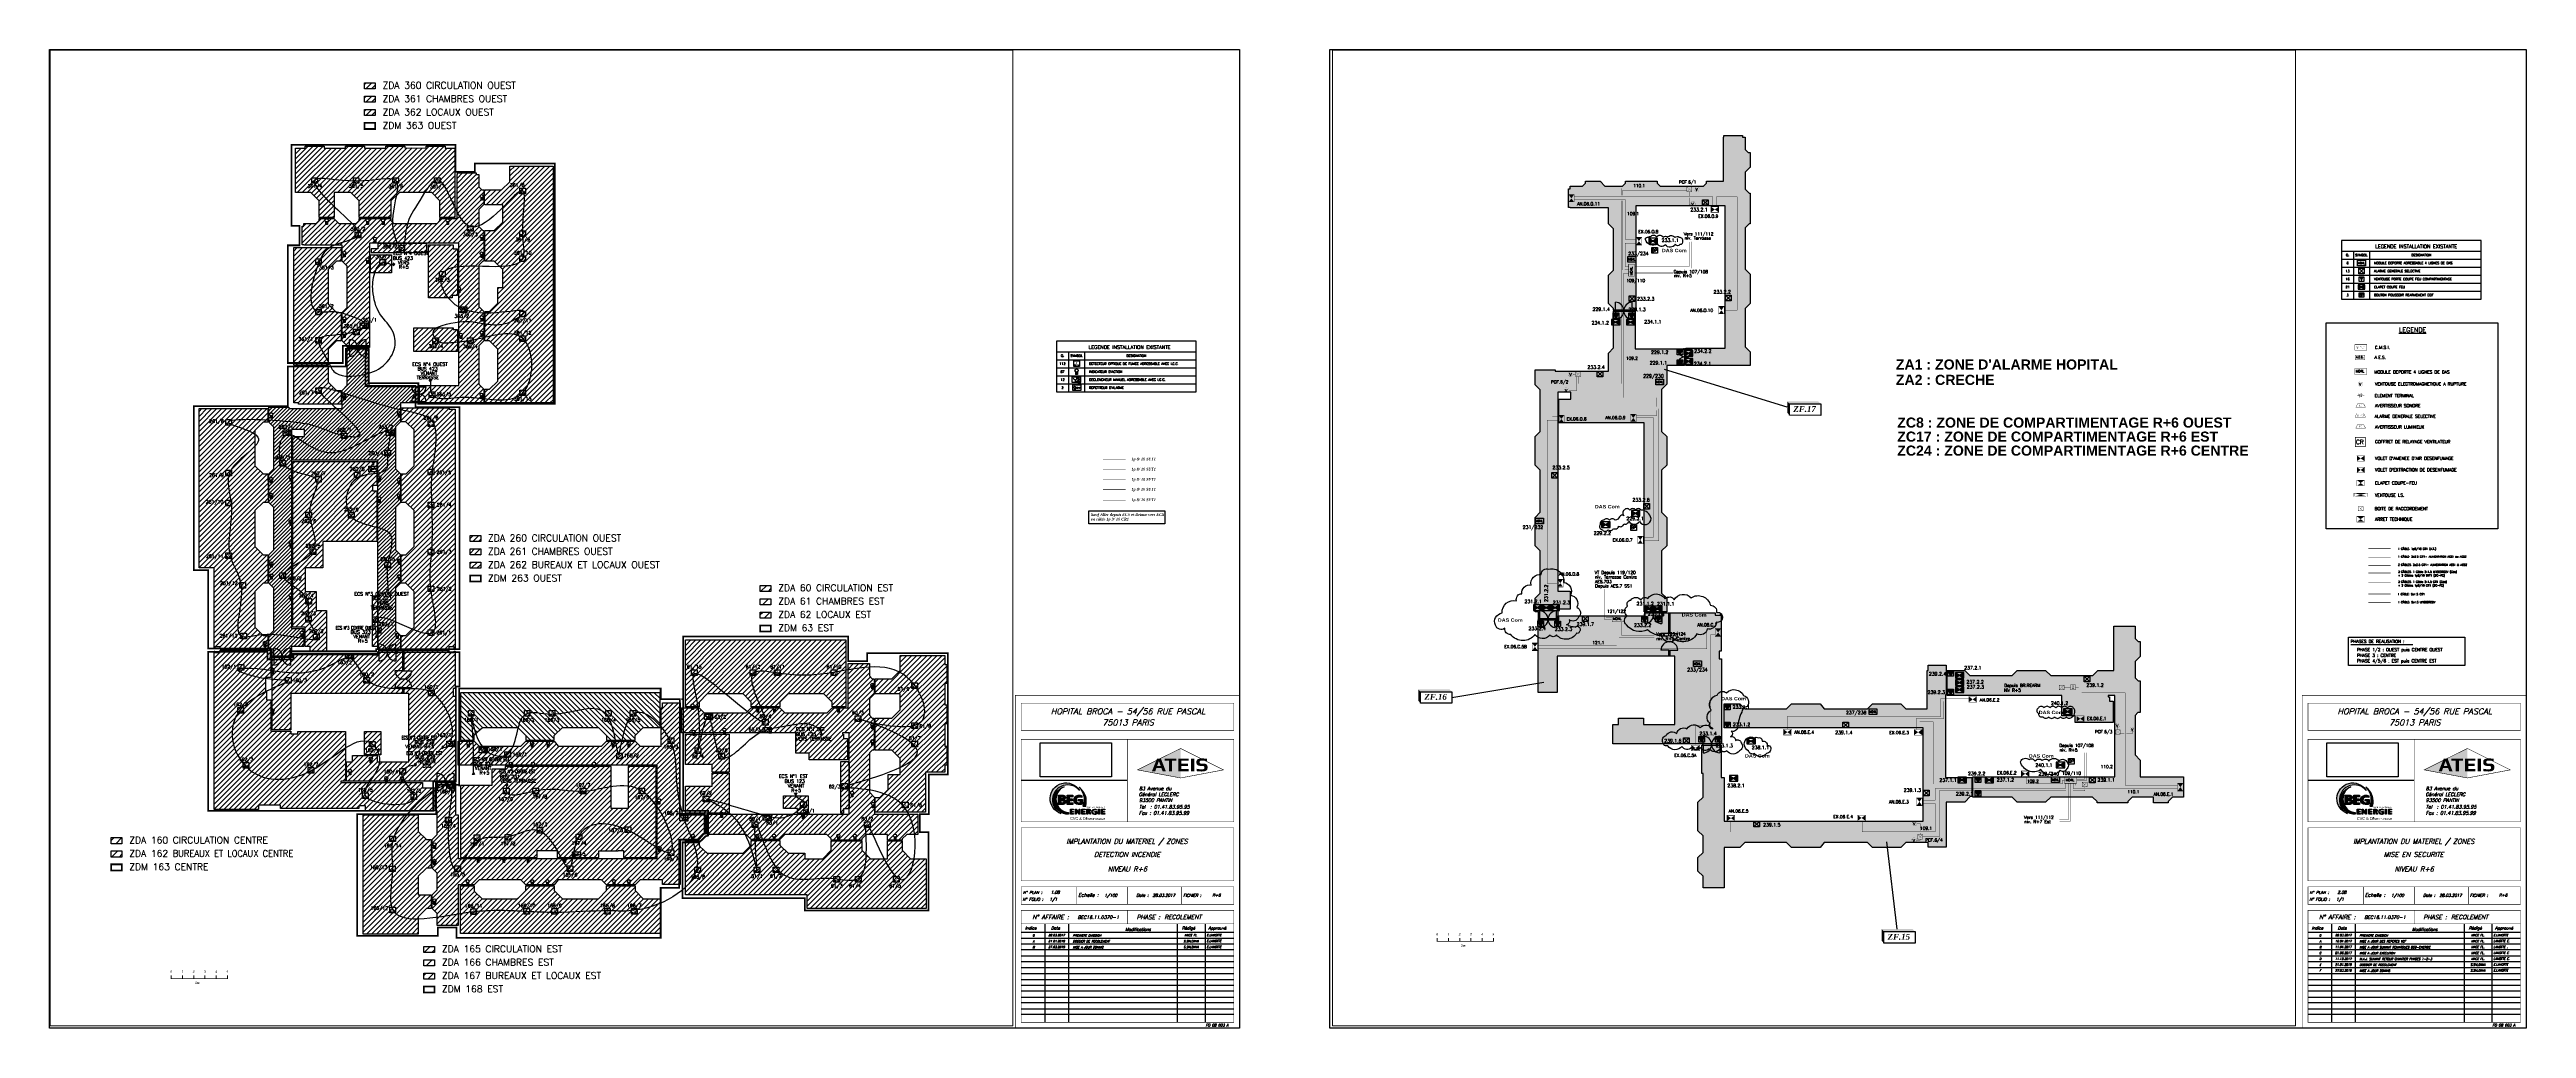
# Paper-space layout 'DI-MES' of a CAD drawing. Header units: millimetres. Extents: x 560 to 2768, y 0 to 872.
# The model-space entities are those that its viewports show. They can reach past a viewport. Long polylines and large blocks are cut down to what shows.
import ezdxf
from ezdxf.enums import TextEntityAlignment as Align

# ---------------------------------------------------------------- set-up
doc = ezdxf.new("R2010")
doc.units = ezdxf.units.MM
for name, pattern in [('CACHE2', [4.7625, 3.175, -1.5875]), ('CONTINU', [0]), ('DISCONTINU2', [0.375, 0.25, -0.125]), ('SLD', [0])]:
    doc.linetypes.add(name, pattern=pattern)
for name, color, linetype in [('ATEIS MISE EN SECURITE', 7, 'Continuous'), ('ATEIS ZONES MES', 7, 'Continuous'), ('FIL', 7, 'DISCONTINU2'), ('JCC-ADRESSAGE', 6, 'Continuous'), ('JCC-ALARME GENERALE SELECTIVE', 3, 'Continuous'), ('JCC-BOUTON POUSSOIR REARMEMENT CCF', 3, 'Continuous'), ('JCC-CCF', 6, 'Continuous'), ('JCC-COMMUN', 2, 'Continuous'), ('JCC-DECLENCHEUR MANUEL AVEC ISOLATEUR', 5, 'Continuous'), ('JCC-ELEMENT DEPORTE_4 L DAS', 1, 'Continuous'), ('JCC-FILERIE SDI', 6, 'Continuous'), ('JCC-INDICATEUR ACTION', 1, 'Continuous'), ('JCC-LEGENDE', 240, 'Continuous'), ('JCC-LOCAUX', 4, 'Continuous'), ('JCC-LÉGENDE', 240, 'Continuous'), ('JCC-OPTIQUE_A', 1, 'Continuous'), ('JCC-REPETITEUR ALARME', 1, 'Continuous'), ('JCC-UAE-SDI', 7, 'Continuous'), ('JCC-VENTOUSE', 1, 'Continuous'), ('JCC-VENTOUSE_PCF', 1, 'Continuous'), ('JCC-ZONING ZDA-ZDM', 5, 'Continuous'), ('PORTES', 8, 'Continuous')]:
    doc.layers.add(name, color=color, linetype=linetype)
doc.layers.add('JCC-MD4L', color=1, linetype='Continuous', lineweight=0)
doc.styles.add('ARIAL', font='')
doc.styles.add('HELVL', font='ROMAND.SHX')
doc.styles.add('ITALICT9', font='ITALICT.SHX')
doc.styles.add('JOHNSON', font='')
doc.styles.add('LEGENDE', font='romans.shx', dxfattribs={"width": 0.8})
doc.styles.add('LOCAUX', font='romans.shx', dxfattribs={"width": 0.75})
doc.styles.add('ROMANC', font='romanc')
doc.styles.add('ROMANC9', font='')
doc.styles.get("Standard").update_dxf_attribs({"font": 'romans.shx'})
doc.styles.add('TEXTE', font='romans.shx')
doc.styles.add('Traditional Arabic', font='trado.ttf')
doc.styles.get('ARIAL').set_extended_font_data('Arial Black')
doc.styles.get('JOHNSON').set_extended_font_data('Arial', bold=True)
doc.styles.get('ROMANC9').set_extended_font_data('Times New Roman', italic=True, bold=True)
picture_1 = doc.add_image_def('image1.jpg', size_in_pixel=(1122, 531))
pattern_1 = [(45, (127.22776, -4.50796), (-0.2245064, 0.2245064), [])]
pattern_2 = [(45, (101.84227, -43.20686), (-0.3367596, 0.3367596), [])]
pattern_3 = [(45, (131.8221, -11.0178), (-0.3367596, 0.3367596), [])]
pattern_4 = [(0, (74.06433, -4.50796), (0.079375, 0.15875), [0, -0.15875])]
pattern_5 = [(0, (161.65728, -4.50796), (0.079375, 0.15875), [0, -0.15875])]

# ---------------------------------------------------------------- blocks, each defined once
blk = doc.blocks.new('FO 08 003 A CARTA4')
at = {"true_color": 0xf9af21}
blk.add_hatch(color=40, dxfattribs=at).paths.add_polyline_path([(-57.4, 249.4), (-57.4, 223.1), (-95.9, 230.3)])
at = {"linetype": 'Continuous', "true_color": 0x515f73}
for points in [[(-75.2, 233.8), (-76.8, 238), (-76.9, 238), (-78.4, 233.8), (-75.2, 233.8), (-70.6, 229), (-73.5, 229), (-74.6, 232), (-79, 232), (-80.1, 229), (-83, 229), (-78.5, 240.3), (-75, 240.3), (-70.6, 229)], [(-61.3, 238.4), (-65, 238.4), (-65, 229), (-67.9, 229), (-67.9, 238.4), (-71.7, 238.4), (-71.7, 240.3), (-61.3, 240.3)], [(-50.2, 229), (-59.6, 229), (-59.6, 240.3), (-50.4, 240.3), (-50.4, 238.4), (-56.7, 238.4), (-56.7, 235.8), (-51, 235.8), (-51, 233.9), (-56.7, 233.9), (-56.7, 231), (-50.2, 231)], [(-45.3, 229), (-48.2, 229), (-48.2, 240.3), (-45.3, 240.3)], [(-33.4, 233), (-33.4, 232.3), (-33.4, 232.1), (-33.4, 232), (-33.4, 231.9), (-33.5, 231.8), (-33.5, 231.5), (-33.5, 231.3), (-33.6, 231.1), (-33.7, 230.9), (-33.7, 230.7), (-33.8, 230.5), (-33.9, 230.4), (-34, 230.2), (-34.1, 230.1), (-34.3, 229.9), (-34.5, 229.8), (-34.6, 229.7), (-34.8, 229.6), (-35, 229.5), (-35.1, 229.4), (-35.3, 229.3), (-35.5, 229.3), (-35.7, 229.2), (-36, 229.2), (-36.2, 229.1), (-36.4, 229), (-36.6, 229), (-36.8, 229), (-36.9, 229), (-37, 229), (-37.1, 228.9), (-37.2, 228.9), (-37.4, 228.9), (-37.5, 228.9), (-37.6, 228.9), (-37.8, 228.9), (-37.9, 228.9), (-38, 228.9), (-38.2, 228.9), (-38.3, 228.9), (-38.5, 228.8), (-38.6, 228.8), (-38.8, 228.8), (-39, 228.8), (-39.2, 228.9), (-39.5, 228.9), (-39.6, 228.9), (-39.7, 228.9), (-39.8, 228.9), (-40, 228.9), (-40.1, 228.9), (-40.2, 228.9), (-40.3, 228.9), (-40.4, 228.9), (-40.6, 228.9), (-40.7, 228.9), (-40.8, 229), (-41, 229), (-41.1, 229), (-41.3, 229), (-41.4, 229), (-41.6, 229), (-41.7, 229), (-41.9, 229), (-42, 229), (-42.1, 229.1), (-42.3, 229.1), (-42.5, 229.1), (-42.6, 229.1), (-42.7, 229.1), (-42.9, 229.2), (-43.1, 229.2), (-43.1, 231.3), (-42.9, 231.2), (-42.7, 231.2), (-42.5, 231.2), (-42.3, 231.1), (-42.1, 231.1), (-42, 231.1), (-41.8, 231.1), (-41.7, 231.1), (-41.5, 231), (-41.3, 231), (-41.2, 231), (-41, 231), (-40.8, 230.9), (-40.7, 230.9), (-40.6, 230.9), (-40.4, 230.9), (-40.3, 230.9), (-40.2, 230.9), (-40, 230.9), (-39.9, 230.9), (-39.8, 230.9), (-39.7, 230.8), (-39.5, 230.8), (-39.3, 230.8), (-39.1, 230.8), (-38.9, 230.8), (-38.8, 230.8), (-38.6, 230.8), (-38.4, 230.8), (-38.3, 230.8), (-38.2, 230.8), (-38, 230.8), (-37.9, 230.8), (-37.8, 230.9), (-37.7, 230.9), (-37.5, 230.9), (-37.3, 230.9), (-37.1, 231), (-37, 231.1), (-36.8, 231.1), (-36.7, 231.3), (-36.5, 231.3), (-36.5, 231.5), (-36.4, 231.5), (-36.3, 231.7), (-36.3, 231.8), (-36.3, 231.9), (-36.3, 232.7), (-36.3, 232.8), (-36.3, 232.9), (-36.4, 233.1), (-36.5, 233.3), (-36.6, 233.5), (-36.8, 233.6), (-36.8, 233.6), (-37, 233.7), (-37.1, 233.7), (-37.3, 233.8), (-37.5, 233.8), (-37.7, 233.8), (-37.8, 233.8), (-37.9, 233.8), (-39.3, 233.8), (-39.4, 233.8), (-39.6, 233.8), (-39.7, 233.8), (-39.8, 233.8), (-40, 233.9), (-40.2, 233.9), (-40.5, 233.9), (-40.7, 234), (-40.9, 234), (-41, 234), (-41.3, 234.1), (-41.4, 234.1), (-41.6, 234.2), (-41.8, 234.2), (-41.9, 234.3), (-42.1, 234.4), (-42.2, 234.5), (-42.3, 234.6), (-42.4, 234.7), (-42.5, 234.8), (-42.7, 234.9), (-42.7, 235), (-42.9, 235.1), (-42.9, 235.2), (-43, 235.4), (-43.1, 235.5), (-43.1, 235.6), (-43.2, 235.8), (-43.2, 235.9), (-43.3, 236.1), (-43.3, 236.2), (-43.3, 236.4), (-43.3, 236.6), (-43.3, 236.8), (-43.3, 237.6), (-43.3, 237.8), (-43.3, 238), (-43.3, 238.1), (-43.2, 238.3), (-43.2, 238.5), (-43.1, 238.6), (-43.1, 238.7), (-43, 238.9), (-42.9, 239), (-42.8, 239.1), (-42.7, 239.3), (-42.6, 239.4), (-42.5, 239.5), (-42.3, 239.6), (-42.2, 239.7), (-42, 239.8), (-41.8, 239.9), (-41.7, 239.9), (-41.5, 240), (-41.3, 240.1), (-41, 240.1), (-40.9, 240.2), (-40.8, 240.2), (-40.7, 240.2), (-40.6, 240.3), (-40.4, 240.3), (-40.3, 240.3), (-40.2, 240.3), (-40, 240.3), (-39.9, 240.3), (-39.7, 240.4), (-39.6, 240.4), (-39.4, 240.4), (-39.3, 240.4), (-39.2, 240.4), (-39, 240.5), (-38.8, 240.5), (-38.7, 240.5), (-38.5, 240.5), (-38.3, 240.5), (-38.2, 240.5), (-38, 240.5), (-37.8, 240.5), (-37.6, 240.5), (-37.4, 240.5), (-37.2, 240.5), (-37, 240.5), (-36.8, 240.5), (-36.6, 240.5), (-36.4, 240.4), (-36.1, 240.4), (-36, 240.4), (-35.9, 240.4), (-35.8, 240.4), (-35.7, 240.4), (-35.5, 240.4), (-35.4, 240.4), (-35.3, 240.3), (-35.1, 240.3), (-35, 240.3), (-34.9, 240.3), (-34.7, 240.3), (-34.6, 240.3), (-34.5, 240.3), (-34.3, 240.3), (-34.2, 240.3), (-34, 240.3), (-34, 238.3), (-34.2, 238.3), (-34.4, 238.3), (-34.5, 238.3), (-34.7, 238.3), (-34.9, 238.3), (-35, 238.3), (-35.2, 238.4), (-35.3, 238.4), (-35.5, 238.4), (-35.6, 238.4), (-35.7, 238.4), (-35.9, 238.4), (-36, 238.5), (-36.1, 238.5), (-36.3, 238.5), (-36.4, 238.5), (-36.5, 238.5), (-36.6, 238.5), (-36.9, 238.5), (-37.1, 238.5), (-37.3, 238.5), (-37.4, 238.5), (-37.6, 238.5), (-37.8, 238.5), (-37.9, 238.5), (-38.1, 238.5), (-38.2, 238.5), (-38.4, 238.5), (-38.6, 238.5), (-38.7, 238.5), (-38.8, 238.5), (-39, 238.5), (-39.1, 238.5), (-39.2, 238.5), (-39.3, 238.5), (-39.5, 238.4), (-39.7, 238.4), (-39.9, 238.3), (-40, 238.3), (-40.1, 238.2), (-40.2, 238.1), (-40.3, 238), (-40.3, 237.9), (-40.4, 237.8), (-40.4, 237.7), (-40.4, 237.6), (-40.4, 236.8), (-40.4, 236.6), (-40.3, 236.4), (-40.2, 236.2), (-40.1, 236.2), (-40, 236.1), (-39.9, 236), (-39.8, 236), (-39.6, 236), (-39.5, 235.9), (-39.4, 235.9), (-39.2, 235.9), (-39, 235.9), (-38.8, 235.9), (-37.4, 235.9), (-37.2, 235.9), (-37.1, 235.9), (-37, 235.9), (-36.8, 235.9), (-36.7, 235.8), (-36.6, 235.8), (-36.5, 235.8), (-36.3, 235.8), (-36.1, 235.8), (-35.9, 235.8), (-35.7, 235.7), (-35.5, 235.7), (-35.3, 235.6), (-35.2, 235.6), (-35, 235.5), (-34.9, 235.5), (-34.7, 235.4), (-34.6, 235.3), (-34.5, 235.2), (-34.3, 235.2), (-34.2, 235), (-34.1, 235), (-34, 234.8), (-33.9, 234.8), (-33.9, 234.6), (-33.8, 234.5), (-33.7, 234.4), (-33.7, 234.2), (-33.6, 234.1), (-33.5, 234), (-33.5, 233.8), (-33.5, 233.7), (-33.5, 233.5), (-33.4, 233.3), (-33.4, 233.2)]]:
    blk.add_hatch(color=157, dxfattribs=at).paths.add_polyline_path(points)
at = {"color": 7, "const_width": 0.445}
for points in [[(-204.7, 0), (-5, 0), (-5, 296.7), (-204.7, 296.7)], [(-199.5, 265.5), (-10, 265.5), (-10, 289.7), (-199.5, 289.7)], [(-199.5, 184), (-10, 184), (-10, 257.5), (-199.5, 257.5)], [(-199.5, 131.4), (-10, 131.4), (-10, 178.7), (-199.5, 178.7)], [(-199.5, 110.4), (-10, 110.4), (-10, 126.1), (-199.5, 126.1)], [(-199.5, 5.3), (-10, 5.3), (-10, 105.1), (-199.5, 105.1)]]:
    blk.add_lwpolyline(points, close=True, dxfattribs=at)
for points in [[(-104.9, 257.5), (-104.9, 184)], [(-149.9, 110.3), (-149.9, 126.1)], [(-104.7, 126.1), (-104.7, 110.4)], [(-56.5, 126.1), (-56.5, 110.4)]]:
    blk.add_lwpolyline(points, dxfattribs=at)
at = {"color": 40, "true_color": 0xf9af21, "const_width": 0.5}
for points in [[(-57.4, 223.1), (-95.9, 230.3), (-57.4, 249.4)], [(-57.4, 249.4), (-19.2, 230.3), (-57.4, 223.1)]]:
    blk.add_lwpolyline(points, dxfattribs=at)
at = {"const_width": 0.445}
for points in [[(-199.5, 93.1), (-10, 93.1)], [(-104.6, 105), (-104.6, 93.3)]]:
    blk.add_lwpolyline(points, dxfattribs=at)
at = {"color": 7}
for points in [[(-178.4, 93.2), (-178.4, 5.5)], [(-157.4, 93), (-157.4, 5.5)], [(-60.4, 93), (-60.4, 5.5)], [(-35.5, 93), (-35.5, 5.5)], [(-199.5, 85.6), (-10, 85.6)], [(-199.5, 80.3), (-10, 80.3)], [(-199.5, 75.1), (-10, 75.1)], [(-10, 69.8), (-199.5, 69.8)], [(-199.5, 64.5), (-10, 64.5)], [(-10, 59.3), (-199.5, 59.3)], [(-199.5, 54), (-10, 54)], [(-199.5, 48.8), (-10, 48.8)], [(-199.5, 43.5), (-10, 43.5)], [(-199.5, 38.3), (-10, 38.3)], [(-10, 33), (-199.5, 33)], [(-199.5, 27.8), (-10, 27.8)], [(-10, 22.5), (-199.5, 22.5)], [(-199.5, 17.4), (-10, 17.4)], [(-10, 12.1), (-199.5, 12.1)]]:
    blk.add_lwpolyline(points, dxfattribs=at)
at = {"color": 7, "style": 'ITALICT9'}
for s, height, p in [('83 Avenue du', 3.093, (-94.5, 212.2)), ('Général LECLERC', 3.093, (-94.7, 206.9)), ('93500 PANTIN', 3.093, (-94.5, 201.7)), ('Tel  : 01.41.83.95.95', 3.093, (-94.5, 195.8)), ('Fax : 01.41.83.95.99', 3.093, (-94.5, 190.3)), ('N° FOLIO :', 2.61, (-198.2, 113.6)), ('N° PLAN :', 2.61, (-198, 119.7)), ('Echelle :', 3.15, (-148.7, 117.2)), ('FICHIER :', 2.61, (-55.1, 117.1)), ('Indice', 2.63, (-196.1, 87.9)), ('Date', 2.63, (-172.9, 87.9)), ('Modifications', 2.628, (-106.7, 86.8)), ('Rédigé', 2.63, (-56.2, 87.9)), ('Approuvé', 2.63, (-32.6, 87.9)), ('FO 08 003 A', 2.296, (-35.1, 1.6))]:
    blk.add_text(s, height=height, dxfattribs=at).set_placement(p)
for s, height, p in [('Date :', 2.63, (-91.5, 117.2)), ('N° AFFAIRE :', 3.863, (-173.4, 97.1)), ('PHASE :', 3.86, (-86.2, 97.1))]:
    blk.add_text(s, height=height, dxfattribs=at).set_placement(p, align=Align.CENTER)
at = {"style": 'ITALICT9', "flags": 4}
for tag, height, p in [('S-SITE', 5.25, (-104.3, 282.1)), ('S-SITE', 5.25, (-104.3, 272.6)), ('S-IMPLANT', 4.3, (-105.2, 166.3)), ('S-DI', 4.3, (-105.2, 154.9)), ('S-NIV', 4.3, (-104.8, 141.9)), ('S-INDICEB', 1.9, (-188.5, 72.2)), ('S-INDICE0', 1.9, (-188.5, 82.7)), ('S-INDICEC', 1.9, (-188.5, 67)), ('S-INDICEA', 1.9, (-188.5, 77.5)), ('S-DATEB', 1.9, (-168, 72.4)), ('S-DATE0', 1.9, (-168, 82.9)), ('S-DATEA', 1.9, (-168, 77.6)), ('S-DATEC', 1.9, (-168, 67.1)), ('S-REDIGEB', 1.9, (-48.1, 72.4)), ('S-REDIGE0', 1.9, (-48.1, 82.9)), ('S-REDIGEA', 1.9, (-48.1, 77.6)), ('S-REDIGEC', 1.9, (-48.1, 67.1)), ('S-INDICED', 1.9, (-188.5, 61.8)), ('S-INDICEE', 1.9, (-188.5, 56.5)), ('S-INDICEF', 1.9, (-188.5, 51.4)), ('S-INDICEG', 1.9, (-188.5, 46)), ('S-DATED', 1.9, (-168, 61.9)), ('S-DATEE', 1.9, (-168, 56.7)), ('S-DATEF', 1.9, (-168, 51.5)), ('S-DATEG', 1.9, (-168, 46.2)), ('S-REDIGED', 1.9, (-48.1, 61.9)), ('S-REDIGEE', 1.9, (-48.1, 56.7)), ('S-REDIGEF', 1.9, (-48.1, 51.5)), ('S-REDIGEG', 1.9, (-48.1, 46.2)), ('S-INDICEH', 1.9, (-188.5, 40.7)), ('S-INDICEK', 1.9, (-188.5, 25)), ('S-INDICEJ', 1.9, (-188.5, 30.3)), ('S-INDICEI', 1.9, (-188.5, 35.6)), ('S-DATEH', 1.9, (-168, 40.9)), ('S-DATEK', 1.9, (-168, 25.1)), ('S-DATEJ', 1.9, (-168, 30.4)), ('S-DATEI', 1.9, (-168, 35.7)), ('S-REDIGEH', 1.9, (-48.1, 40.9)), ('S-REDIGEK', 1.9, (-48.1, 25.1)), ('S-REDIGEJ', 1.9, (-48.1, 30.4)), ('S-REDIGEI', 1.9, (-48.1, 35.7)), ('S-INDICEM', 1.9, (-188.5, 14.7)), ('S-INDICEN', 1.9, (-188.5, 9.4)), ('S-INDICEL', 1.9, (-188.5, 20)), ('S-DATEM', 1.9, (-168, 14.8)), ('S-DATEN', 1.9, (-168, 9.5)), ('S-DATEL', 1.9, (-168, 20.1)), ('S-REDIGEM', 1.9, (-48.1, 14.8)), ('S-REDIGEN', 1.9, (-48.1, 9.5)), ('S-REDIGEL', 1.9, (-48.1, 20.1))]:
    blk.add_attdef(tag, text='', height=height, dxfattribs=at).set_placement(p, align=Align.MIDDLE)
for tag, p, height in [('N-FOLIO', (-174.3, 113.6), 2.6), ('N-PLAN', (-173.1, 119.9), 2.6), ('E-CHELL', (-125.3, 117.1), 2.6), ('S-DATE', (-82.4, 117.2), 2.6), ('F-FICH', (-29.3, 117.3), 2.6), ('S-N°AFFAIRE', (-149.3, 97.4), 3), ('S-PHASE', (-72, 97.2), 3.86), ('S-MODI0', (-153.5, 81.7), 1.9), ('S-MODIA', (-153.5, 76.5), 1.9), ('S-MODIB', (-153.5, 71.2), 1.9), ('S-MODIC', (-153.5, 66), 1.9), ('S-APPROUVE0', (-34.2, 82), 1.9), ('S-APPROUVEA', (-34.2, 76.8), 1.9), ('S-APPROUVEB', (-34.2, 71.5), 1.9), ('S-APPROUVEC', (-34.2, 66.2), 1.9), ('S-MODID', (-153.5, 60.8), 1.9), ('S-MODIE', (-153.5, 55.5), 1.9), ('S-MODIF', (-153.5, 50.3), 1.9), ('S-MODIG', (-153.5, 45), 1.9), ('S-APPROUVED', (-34.2, 61), 1.9), ('S-APPROUVEE', (-34.2, 55.8), 1.9), ('S-APPROUVEF', (-34.2, 50.6), 1.9), ('S-APPROUVEG', (-34.2, 45.3), 1.9), ('S-MODIH', (-153.5, 39.7), 1.9), ('S-MODII', (-153.5, 34.6), 1.9), ('S-MODIJ', (-153.5, 29.3), 1.9), ('S-MODIK', (-153.5, 24), 1.9), ('S-APPROUVEH', (-34.2, 40), 1.9), ('S-APPROUVEI', (-34.2, 34.9), 1.9), ('S-APPROUVEJ', (-34.2, 29.6), 1.9), ('S-APPROUVEK', (-34.2, 24.3), 1.9), ('S-MODIL', (-153.5, 19), 1.9), ('S-MODIM', (-153.5, 13.7), 1.9), ('S-MODIN', (-153.5, 8.4), 1.9), ('S-APPROUVEL', (-34.2, 19.2), 1.9), ('S-APPROUVEM', (-34.2, 13.9), 1.9), ('S-APPROUVEN', (-34.2, 8.6), 1.9)]:
    blk.add_attdef(tag, p, '', height=height, dxfattribs=at)
blk = doc.blocks.new('indicateur action')
at = {"layer": 'JCC-INDICATEUR ACTION'}
blk.add_hatch(color=0, dxfattribs=at).paths.add_polyline_path([(0.8, 0, -0.315344), (-0.8, 0), (-0.8, -2.5), (0.8, -2.5)])
at = {"layer": 'JCC-INDICATEUR ACTION', "color": 0}
for p, q in [((-0.8, 0), (-0.8, -2.5)), ((0.8, -2.5), (-0.8, -2.5)), ((0.8, 0), (0.8, -2.5))]:
    blk.add_line(p, q, dxfattribs=at)
blk.add_circle((0, 1.1), 1.4, dxfattribs=at)
at = {"layer": 'JCC-ADRESSAGE', "style": 'TEXTE'}
blk.add_attdef('ADRESSE', text='', height=3, dxfattribs=at).set_placement((0, 5), align=Align.MIDDLE)
at = {"layer": 'JCC-LOCAUX', "lineweight": 0, "style": 'LOCAUX', "width": 0.75, "flags": 8}
for p in [(0, 13.8), (0, 11.2), (0, 8.8)]:
    blk.add_attdef('PIECE', text='', height=1.75, dxfattribs=at).set_placement(p, align=Align.MIDDLE)
blk = doc.blocks.new('répétiteur alarme')
at = {"layer": 'JCC-REPETITEUR ALARME'}
blk.add_hatch(color=0, dxfattribs=at).paths.add_polyline_path([(-1.6, -0.1, -0.267949), (-2.4, -0.1), (-2.4, -1.4), (-1.6, -1.4)])
at = {"layer": 'JCC-REPETITEUR ALARME', "color": 0}
for p, q in [((0.9, 0.3), (2.8, 0.6)), ((2.8, 0.6), (2.1, -0.5)), ((-2.4, -0.1), (-2.4, -1.4)), ((-2.4, -1.4), (-1.6, -1.4)), ((-1.6, -0.1), (-1.6, -1.4)), ((2.1, -0.5), (0.9, -0.3))]:
    blk.add_line(p, q, dxfattribs=at)
for points in [[(-3.5, 2.5), (3.5, 2.5), (3.5, -2.5), (-3.5, -2.5)], [(-0.3, 0.6), (0.9, 0.6), (0.9, -0.6), (-0.3, -0.6)]]:
    blk.add_lwpolyline(points, close=True, dxfattribs=at)
blk.add_circle((-2, 0.6), 0.8, dxfattribs=at)
at = {"layer": 'JCC-ADRESSAGE', "style": 'TEXTE'}
blk.add_attdef('ADRESSE', text='', height=3, dxfattribs=at).set_placement((0, 5), align=Align.MIDDLE)
at = {"layer": 'JCC-LOCAUX', "style": 'LOCAUX', "width": 0.85, "flags": 8}
for p in [(0, 13.8), (0, 11.2), (0, 8.8)]:
    blk.add_attdef('PIECE', text='', height=1.75, dxfattribs=at).set_placement(p, align=Align.MIDDLE)
blk = doc.blocks.new('optique_a')
at = {"layer": 'JCC-OPTIQUE_A', "color": 0}
blk.add_lwpolyline([(-2.5, 2.5), (2.5, 2.5), (2.5, -2.5), (-2.5, -2.5)], close=True, dxfattribs=at)
at = {"layer": 'JCC-OPTIQUE_A', "color": 0, "const_width": 0.385}
blk.add_lwpolyline([(0.5, 1.6), (-0.5, 0.5), (0.5, -0.5), (-0.5, -1.6)], dxfattribs=at)
at = {"layer": 'JCC-ADRESSAGE', "style": 'TEXTE'}
blk.add_attdef('ADRESSE', text='', height=3, dxfattribs=at).set_placement((0, 5), align=Align.MIDDLE)
at = {"layer": 'JCC-LOCAUX', "style": 'LOCAUX', "width": 0.85, "flags": 8}
for p in [(0, 13.8), (0, 11.2), (0, 8.8)]:
    blk.add_attdef('PIECE', text='', height=1.75, dxfattribs=at).set_placement(p, align=Align.MIDDLE)
at = {"layer": 'JCC-OPTIQUE_A', "color": 0}
for s, p in [('O', (-1.5, -2)), ('A', (1.5, -2))]:
    blk.add_text(s, height=1.25, dxfattribs=at).set_placement(p, align=Align.CENTER)
blk = doc.blocks.new('déclencheur manuel avec isolateur')
at = {"layer": 'JCC-DECLENCHEUR MANUEL AVEC ISOLATEUR', "color": 0}
for p, q in [((2.5, 2.5), (5, 2.5)), ((5, -2.5), (5, 2.5)), ((0, 0), (0, -1.7)), ((2.5, -2.5), (5, -2.5))]:
    blk.add_line(p, q, dxfattribs=at)
blk.add_lwpolyline([(-2.5, 2.5), (2.5, 2.5), (2.5, -2.5), (-2.5, -2.5)], close=True, dxfattribs=at)
blk.add_arc((0, 1.7), 1.66, 180, 0, dxfattribs=at)
at = {"layer": 'JCC-ADRESSAGE', "style": 'TEXTE'}
blk.add_attdef('ADRESSE', text='', height=3, dxfattribs=at).set_placement((0, 5), align=Align.MIDDLE)
at = {"layer": 'JCC-DECLENCHEUR MANUEL AVEC ISOLATEUR', "color": 0}
blk.add_text('ICC', height=1.67, rotation=90, dxfattribs=at).set_placement((3.8, 0), align=Align.MIDDLE_CENTER)
blk.add_text('A', height=1.25, dxfattribs=at).set_placement((1.5, -2), align=Align.CENTER)
at = {"layer": 'JCC-LOCAUX', "style": 'LOCAUX', "width": 0.85, "flags": 8}
for p in [(0, 13.8), (0, 11.2), (0, 8.8)]:
    blk.add_attdef('PIECE', text='', height=1.75, dxfattribs=at).set_placement(p, align=Align.MIDDLE)
blk = doc.blocks.new('pcf')
for p, q in [((-2.5, -2.5), (-2.5, 2.5)), ((-2.5, 2.5), (2.5, 2.5)), ((2.5, 2.5), (2.5, -2.5)), ((2.5, -2.5), (-2.5, -2.5))]:
    blk.add_line(p, q)
blk.add_lwpolyline([(0, 2.5, 5, 0, 0), (0, -2.5, 0, 0, 0)], format="xyseb")
at = {"flags": 1}
for tag, p in [('SYMB_VISIODEF', (0, 1.2)), ('SURVEILLANCE', (0.5, 9.4)), ('SYMB_GRAPH', (0.3, 7.5)), ('SYMB_VIC', (-0.1, 5.8)), ('ADRESSE', (0, -1.5)), ('MODULE', (-0.3, 2.9)), ('CENTRALE', (0, -11.2)), ('VARIANTE', (0, -9.8)), ('POSITION', (0.2, -7.8)), ('METIER', (-0.1, -4.1)), ('TYPE', (0.3, -12.5))]:
    blk.add_attdef(tag, text='', height=2.5, dxfattribs=at).set_placement(p, align=Align.CENTER)
for tag, p in [('LIBELLE', (0, 4)), ('LIBELLEZONE', (0, -6.5))]:
    blk.add_attdef(tag, text='', height=2.5).set_placement(p, align=Align.CENTER)
blk = doc.blocks.new('alarme générale selective')
at = {"layer": 'JCC-ALARME GENERALE SELECTIVE', "color": 0}
for p, q in [((2.5, -2.5), (-2.5, 2.5)), ((-2.5, -2.5), (2.5, 2.5))]:
    blk.add_line(p, q, dxfattribs=at)
blk.add_lwpolyline([(-2.5, 2.5), (2.5, 2.5), (2.5, -2.5), (-2.5, -2.5)], close=True, dxfattribs=at)
at = {"layer": 'JCC-ADRESSAGE', "style": 'TEXTE'}
blk.add_attdef('ADRESSE', text='', height=3, dxfattribs=at).set_placement((0, 5), align=Align.MIDDLE)
at = {"layer": 'JCC-LOCAUX', "style": 'LOCAUX', "width": 0.85, "flags": 8}
for p in [(0, 13.75), (0, 11.25), (0, 8.75)]:
    blk.add_attdef('PIECE', text='', height=1.75, dxfattribs=at).set_placement(p, align=Align.MIDDLE)
blk = doc.blocks.new('MD4L')
at = {"layer": 'JCC-ELEMENT DEPORTE_4 L DAS', "color": 0}
blk.add_lwpolyline([(-3.5, 2.5), (3.5, 2.5), (3.5, -2.5), (-3.5, -2.5)], close=True, dxfattribs=at)
at = {"layer": 'JCC-ADRESSAGE', "style": 'TEXTE'}
blk.add_attdef('ADRESSE', text='', height=3, dxfattribs=at).set_placement((0, 5), align=Align.MIDDLE)
at = {"layer": 'JCC-ELEMENT DEPORTE_4 L DAS', "color": 0, "width": 0.8}
blk.add_text('MD4L', height=2, dxfattribs=at).set_placement((0, 0), align=Align.MIDDLE_CENTER)
blk = doc.blocks.new('clapet coupe feu_Réarm élect')
at = {"layer": 'JCC-CCF'}
h = blk.add_hatch(color=0, dxfattribs=at)
h.paths.add_polyline_path([(-3.8, 2.5), (-3.8, -2.5), (0, 0)])
h.paths.add_polyline_path([(3.8, 2.5), (0, 0), (3.8, -2.5)])
at = {"layer": 'JCC-CCF', "color": 0}
for p, q in [((3.8, 2.5), (-3.8, -2.5)), ((-3.8, 2.5), (3.8, -2.5))]:
    blk.add_line(p, q, dxfattribs=at)
blk.add_lwpolyline([(3.8, 2.5), (-3.8, 2.5), (-3.8, -2.5), (3.8, -2.5)], close=True, dxfattribs=at)
at = {"layer": 'JCC-ADRESSAGE', "style": 'TEXTE'}
blk.add_attdef('ADRESSE', text='', height=3, dxfattribs=at).set_placement((0, 5), align=Align.MIDDLE)
at = {"layer": 'JCC-LOCAUX', "style": 'LOCAUX', "width": 0.85, "flags": 8}
for p in [(0, 13.8), (0, 11.2), (0, 8.8)]:
    blk.add_attdef('PIECE', text='', height=1.75, dxfattribs=at).set_placement(p, align=Align.MIDDLE)
blk = doc.blocks.new('commun')
at = {"layer": 'JCC-COMMUN', "color": 0}
blk.add_lwpolyline([(-2.5, 2.5), (2.5, 2.5), (2.5, -2.5), (-2.5, -2.5)], close=True, dxfattribs=at)
at = {"layer": 'JCC-ADRESSAGE', "style": 'TEXTE'}
blk.add_attdef('ADRESSE', text='', height=3, dxfattribs=at).set_placement((0, 5), align=Align.MIDDLE)
at = {"layer": 'JCC-COMMUN', "color": 0, "style": 'TEXTE'}
blk.add_attdef('GENRE', text='', height=2.5, dxfattribs=at).set_placement((0, 0), align=Align.MIDDLE)
at = {"layer": 'JCC-LOCAUX', "style": 'LOCAUX', "width": 0.85, "flags": 8}
for p in [(0, 13.75), (0, 11.25), (0, 8.75)]:
    blk.add_attdef('PIECE', text='', height=1.75, dxfattribs=at).set_placement(p, align=Align.MIDDLE)
blk = doc.blocks.new('CMSI')
at = {"color": 7, "linetype": 'Continuous', "const_width": 0.02}
blk.add_lwpolyline([(0, 0.26), (0, 0), (0.56, 0), (0.56, 0.26)], close=True, dxfattribs=at)
at = {"color": 1, "const_width": 0.005}
blk.add_lwpolyline([(0.09, 0.16, 1), (0.16, 0.16, 1)], format="xyb", close=True, dxfattribs=at)
at = {"color": 1, "linetype": 'Continuous', "const_width": 0.006}
for points in [[(0.1, 0.12), (0.1, 0.08), (0.14, 0.08), (0.14, 0.12)], [(0.24, 0.19), (0.24, 0.07), (0.29, 0.07), (0.29, 0.19)], [(0.29, 0.15), (0.29, 0.11), (0.46, 0.07), (0.46, 0.19)]]:
    blk.add_lwpolyline(points, close=True, dxfattribs=at)
blk = doc.blocks.new('ELEMENT TERMINAL DAS')
at = {"linetype": 'SLD', "const_width": 0.015}
blk.add_lwpolyline([(0, 0), (0.14, 0), (0.14, 0.13), (0.19, -0.09), (0.2, 0.14), (0.25, -0.09), (0.26, 0.14), (0.32, -0.09), (0.32, 0.14), (0.37, -0.09), (0.38, 0.13), (0.43, 0), (0.54, 0)], dxfattribs=at)
blk = doc.blocks.new('COFFRET DE RELAYAGE VENTILATEUR')
at = {"color": 4, "linetype": 'Continuous', "const_width": 0.02}
blk.add_lwpolyline([(0, 0.275), (0, 0), (0.292, 0), (0.292, 0.275)], close=True, dxfattribs=at)
at = {"linetype": 'SLD', "style": 'ROMANC'}
blk.add_text('CR', height=0.1211, dxfattribs=at).set_placement((0.021, 0.079))
blk = doc.blocks.new('BOITE DE RACCORDEMENT PCF')
at = {"color": 3, "linetype": 'Continuous', "const_width": 0.02}
blk.add_lwpolyline([(0, 0.27), (0, 0), (0.29, 0), (0.29, 0.27)], close=True, dxfattribs=at)
at = {"color": 3, "linetype": 'Continuous', "const_width": 0.01}
for points in [[(0.29, 0), (0, 0.27)], [(0.29, 0.27), (0, 0)]]:
    blk.add_lwpolyline(points, dxfattribs=at)
blk = doc.blocks.new('ARRET TECHNIQUE')
at = {"color": 30, "linetype": 'SLD', "const_width": 0.03}
blk.add_lwpolyline([(0, 0.33), (0, 0), (0.45, 0), (0.45, 0.33)], close=True, dxfattribs=at)
at = {"color": 30, "linetype": 'SLD'}
blk.add_solid([(0, 0.33), (0.45, 0.33), (0.45, 0), (0, 0)], dxfattribs=at)
blk = doc.blocks.new('VENTOUSE I.S.')
at = {"color": 3, "linetype": 'SLD', "const_width": 0.024}
blk.add_lwpolyline([(-0.39, 0.1), (-0.39, -0.1), (0.39, -0.1), (0.39, 0.1)], close=True, dxfattribs=at)
at = {"color": 3}
blk.add_solid([(-0.39, 0.1), (0.39, 0.1), (0.39, -0.1), (-0.39, -0.1)], dxfattribs=at)
blk = doc.blocks.new('CLAPET COUPE-FEU')
at = {"color": 5, "linetype": 'SLD', "const_width": 0.024}
blk.add_lwpolyline([(-0.22, 0.17), (-0.22, -0.17), (0.22, -0.17), (0.22, 0.17)], close=True, dxfattribs=at)
at = {"color": 5}
blk.add_solid([(-0.22, 0.17), (0.22, 0.17), (0.22, -0.17), (-0.22, -0.17)], dxfattribs=at)
blk = doc.blocks.new('AVERTISSEUR LUMINEUX')
at = {"color": 3, "linetype": 'Continuous', "const_width": 0.02}
blk.add_lwpolyline([(0.1, 0.21), (0, 0), (0.56, 0), (0.45, 0.21)], close=True, dxfattribs=at)
at = {"color": 1, "linetype": 'Continuous', "const_width": 0.006}
for points in [[(0.16, 0.16), (0.16, 0.04), (0.21, 0.04), (0.21, 0.16)], [(0.21, 0.12), (0.21, 0.08), (0.38, 0.04), (0.38, 0.16)]]:
    blk.add_lwpolyline(points, close=True, dxfattribs=at)
blk = doc.blocks.new('AVERTISSEUR SONORE')
at = {"color": 0, "linetype": 'Continuous', "const_width": 0.02}
blk.add_lwpolyline([(0.1, 0.21), (0, 0), (0.56, 0), (0.45, 0.21)], close=True, dxfattribs=at)
at = {"color": 1, "linetype": 'Continuous', "const_width": 0.006}
for points in [[(0.16, 0.16), (0.16, 0.04), (0.21, 0.04), (0.21, 0.16)], [(0.21, 0.12), (0.21, 0.08), (0.38, 0.04), (0.38, 0.16)]]:
    blk.add_lwpolyline(points, close=True, dxfattribs=at)
blk = doc.blocks.new('VENTOUSE ELECTROMANETIQUE A RUPTURE')
at = {"color": 4, "linetype": 'Continuous', "const_width": 0.00535}
blk.add_lwpolyline([(-0.14, 0, 1), (0.14, 0, 1)], format="xyb", close=True, dxfattribs=at)
at = {"color": 1, "linetype": 'SLD', "style": 'ROMANC'}
blk.add_text('V', height=0.16, dxfattribs=at).set_placement((-0.08, -0.1))
blk = doc.blocks.new("VOLETS D'AMENEE D'AIR DESENFUMAGE")
at = {"color": 3, "linetype": 'SLD', "const_width": 0.373}
blk.add_lwpolyline([(0, 5.1), (0, 0), (7, 0), (7, 5.1)], close=True, dxfattribs=at)
at = {"color": 3, "linetype": 'SLD'}
blk.add_solid([(0, 5.1), (0, 0), (7, 0), (7, 5.1)], dxfattribs=at)
blk = doc.blocks.new("VOLETS D'EXTRACTION DE DESENFUMAGE")
at = {"color": 1, "linetype": 'SLD', "const_width": 0.373}
blk.add_lwpolyline([(0, 5.1), (0, 0), (7, 0), (7, 5.1)], close=True, dxfattribs=at)
at = {"color": 1, "linetype": 'SLD'}
blk.add_solid([(0, 5.1), (0, 0), (7, 0), (7, 5.1)], dxfattribs=at)
blk = doc.blocks.new('A$C20DD5AA8')
at = {"color": 4, "linetype": 'Continuous', "const_width": 0.364}
blk.add_lwpolyline([(0.2, 5.5), (0.2, 0.2), (10.9, 0.2), (10.9, 5.5)], close=True, dxfattribs=at)
at = {"linetype": 'Continuous', "style": 'ROMANC'}
blk.add_text('MD4L', height=2.18, dxfattribs=at).set_placement((1.1, 2))
blk = doc.blocks.new('AVERTISSEUR SONORE SELECTIF')
at = {"color": 7, "linetype": 'Continuous', "const_width": 0.016}
blk.add_lwpolyline([(0.14, 0.21), (0.06, 0.02), (0.58, 0.02), (0.49, 0.21)], close=True, dxfattribs=at)
at = {"color": 1, "const_width": 0.004}
blk.add_lwpolyline([(0.16, 0.13, 1), (0.22, 0.13, 1)], format="xyb", close=True, dxfattribs=at)
at = {"color": 1, "linetype": 'Continuous', "const_width": 0.0048}
for points in [[(0.17, 0.1), (0.17, 0.07), (0.21, 0.07), (0.21, 0.1)], [(0.28, 0.16), (0.28, 0.06), (0.33, 0.06), (0.33, 0.16)], [(0.33, 0.12), (0.33, 0.09), (0.46, 0.06), (0.46, 0.16)]]:
    blk.add_lwpolyline(points, close=True, dxfattribs=at)
blk = doc.blocks.new('A$C3B7855F7')
h = blk.add_hatch(color=148)
h.dxf.hatch_style = 1
h.paths.add_polyline_path([(23.6, 25.6, 1.419473), (8.6, 6.8, -1.22752)])
h = blk.add_hatch(color=62)
h.dxf.hatch_style = 1
h.paths.add_polyline_path([(14.8, 6.3), (14.8, 7.7, -0.783255), (11.2, 28.5, 0.884808)])
h = blk.add_hatch(color=250)
h.dxf.hatch_style = 1
h.paths.add_polyline_path([(10.6, 21.6), (6.7, 21.6), (6.7, 14.3), (10.5, 14.3, 1), (10.8, 18.3, 1)])
h.paths.add_polyline_path([(9.6, 18.7), (8.5, 18.7), (8.5, 20.4), (9.6, 20.4, -1)], flags=16)
h.paths.add_polyline_path([(9.7, 15.4), (8.5, 15.4), (8.5, 17.5), (9.7, 17.5, -1)], flags=16)
h = blk.add_hatch(color=250)
h.dxf.hatch_style = 1
h.paths.add_polyline_path([(15.4, 20.4), (18.3, 20.4), (18.3, 21.6), (13.6, 21.6), (13.6, 14.3), (18.3, 14.3), (18.3, 15.4), (15.4, 15.4), (15.4, 17.2), (17.9, 17.2), (17.9, 18.7), (15.4, 18.7)])
h = blk.add_hatch(color=250)
h.dxf.hatch_style = 1
h.paths.add_polyline_path([(25.7, 21.3), (25.7, 19.8, 0.121441), (24.2, 20.2), (22.9, 20.2, 1.129695), (24.4, 15.6), (24.4, 17.2), (22.7, 17.2), (22.7, 18.3), (26.1, 18.3), (26.1, 14.6, -0.120106), (24, 14.1), (22.7, 14.1, -0.945511), (22.5, 21.6), (24.2, 21.6, -0.102479)])
h = blk.add_hatch(color=142)
h.dxf.hatch_style = 1
h.paths.add_polyline_path([(26.4, 12.8), (28.7, 12.8, 0.311068), (23.4, 28.1, -0.302298)])
h = blk.add_hatch(color=8)
h.dxf.hatch_style = 1
h.paths.add_polyline_path([(16.3, 6.3), (18.9, 6.3), (18.9, 6.8), (17, 6.8), (17, 8.1), (18.8, 8.1), (18.8, 8.6), (17, 8.6), (17, 9.8), (18.9, 9.8), (18.9, 10.3), (16.3, 10.3)])
h = blk.add_hatch(color=8)
h.dxf.hatch_style = 1
h.paths.add_polyline_path([(21, 9.4), (23.3, 6.3), (23.9, 6.3), (23.9, 10.3), (23.3, 10.3), (23.3, 7.2), (21, 10.3), (20.4, 10.3), (20.4, 6.3), (21, 6.3)])
h = blk.add_hatch(color=8)
h.dxf.hatch_style = 1
h.paths.add_polyline_path([(25.6, 6.3), (28.2, 6.3), (28.2, 6.8), (26.2, 6.8), (26.2, 8.1), (28.1, 8.1), (28.1, 8.6), (26.2, 8.6), (26.2, 9.8), (28.2, 9.8), (28.2, 10.3), (25.6, 10.3)])
h = blk.add_hatch(color=8)
h.dxf.hatch_style = 1
h.paths.add_polyline_path([(29.7, 3.7), (29.6, 3.7), (29.4, 3.4), (29.4, 3.4)])
h = blk.add_hatch(color=8)
h.dxf.hatch_style = 1
h.paths.add_polyline_path([(31.4, 10.3), (29.7, 10.3), (29.7, 6.3), (30.4, 6.3), (30.4, 7.9), (31.3, 7.9, -0.251376), (31.8, 7.3), (32, 6.3), (32.7, 6.3), (32.4, 7.3, 0.189942), (31.8, 8.2, 0.828043)])
h.paths.add_polyline_path([(30.4, 8.5), (30.4, 9.8), (31.3, 9.8, -1), (31.3, 8.5)], flags=16)
h = blk.add_hatch(color=8)
h.dxf.hatch_style = 1
h.paths.add_polyline_path([(37.6, 8.4), (36, 8.4), (36, 7.9), (36.9, 7.9), (36.9, 6.8, -0.048624), (36.5, 6.7), (35.9, 6.7, -1.069206), (36, 9.8), (36.7, 9.8, -0.121441), (37.5, 9.6), (37.5, 10.1, 0.06682), (36.7, 10.3), (35.7, 10.3, 1.030448), (35.9, 6.2), (36.6, 6.2, 0.064383), (37.6, 6.5)])
h = blk.add_hatch(color=8)
h.dxf.hatch_style = 1
h.paths.add_polyline_path([(39.8, 10.3), (39.1, 10.3), (39.1, 6.3), (39.8, 6.3)])
h = blk.add_hatch(color=8)
h.dxf.hatch_style = 1
h.paths.add_polyline_path([(42.1, 8.1), (44, 8.1), (44, 8.6), (42.1, 8.6), (42.1, 9.8), (44.1, 9.8), (44.1, 10.3), (41.5, 10.3), (41.5, 6.3), (44.1, 6.3), (44.1, 6.8), (42.1, 6.8)])
at = {"color": 148}
blk.add_lwpolyline([(23.6, 25.6, 1.22752), (8.6, 6.8, -1.419473)], format="xyb", close=True, dxfattribs=at)
at = {"color": 62}
blk.add_lwpolyline([(14.8, 7.7), (14.8, 6.3, -0.884808), (11.2, 28.5, 0.783255)], format="xyb", close=True, dxfattribs=at)
at = {"color": 250}
for points in [[(6.7, 14.3), (6.7, 21.6), (10.6, 21.6, -1), (10.8, 18.3, -1), (10.5, 14.3)], [(9.6, 20.4, -1), (9.6, 18.7), (8.5, 18.7), (8.5, 20.4)], [(22.7, 18.3), (26.1, 18.3), (26.1, 14.6, -0.120106), (24, 14.1), (22.7, 14.1, -0.945511), (22.5, 21.6), (24.2, 21.6, -0.1027), (25.7, 21.3), (25.7, 19.8, 0.121441), (24.2, 20.2), (22.9, 20.2, 1.129695), (24.4, 15.6), (24.4, 17.2), (22.7, 17.2)], [(9.7, 15.4, 1), (9.7, 17.5), (8.5, 17.5), (8.5, 15.4)]]:
    blk.add_lwpolyline(points, format="xyb", close=True, dxfattribs=at)
blk.add_lwpolyline([(17.9, 18.7), (17.9, 17.2), (15.4, 17.2), (15.4, 15.4), (18.3, 15.4), (18.3, 14.3), (13.6, 14.3), (13.6, 21.6), (18.3, 21.6), (18.3, 20.4), (15.4, 20.4), (15.4, 18.7)], close=True, dxfattribs=at)
at = {"color": 142}
blk.add_lwpolyline([(23.4, 28.1, -0.302298), (26.4, 12.8), (28.7, 12.8, 0.311068)], format="xyb", close=True, dxfattribs=at)
at = {"color": 8}
for points in [[(18.8, 8.1), (17, 8.1), (17, 6.8), (18.9, 6.8), (18.9, 6.3), (16.3, 6.3), (16.3, 10.3), (18.9, 10.3), (18.9, 9.8), (17, 9.8), (17, 8.6), (18.8, 8.6)], [(21, 6.3), (20.4, 6.3), (20.4, 10.3), (21, 10.3), (23.3, 7.2), (23.3, 10.3), (23.9, 10.3), (23.9, 6.3), (23.3, 6.3), (21, 9.4)], [(28.1, 8.1), (26.2, 8.1), (26.2, 6.8), (28.2, 6.8), (28.2, 6.3), (25.6, 6.3), (25.6, 10.3), (28.2, 10.3), (28.2, 9.8), (26.2, 9.8), (26.2, 8.6), (28.1, 8.6)], [(29.7, 3.7), (29.4, 3.4), (29.4, 3.4), (29.6, 3.7)], [(39.8, 6.3), (39.1, 6.3), (39.1, 10.3), (39.8, 10.3)], [(44, 8.1), (42.1, 8.1), (42.1, 6.8), (44.1, 6.8), (44.1, 6.3), (41.5, 6.3), (41.5, 10.3), (44.1, 10.3), (44.1, 9.8), (42.1, 9.8), (42.1, 8.6), (44, 8.6)]]:
    blk.add_lwpolyline(points, close=True, dxfattribs=at)
for points in [[(31.8, 7.3, 0.251376), (31.3, 7.9), (30.4, 7.9), (30.4, 6.3), (29.7, 6.3), (29.7, 10.3), (31.4, 10.3, -0.828043), (31.8, 8.2, -0.189942), (32.4, 7.3), (32.7, 6.3), (32, 6.3)], [(31.3, 8.5), (30.4, 8.5), (30.4, 9.8), (31.3, 9.8, -1)], [(36, 7.9), (36, 8.4), (37.6, 8.4), (37.6, 6.5, -0.064383), (36.6, 6.2), (35.9, 6.2, -1.040126), (35.8, 10.3), (36.7, 10.3, -0.06682), (37.5, 10.1), (37.5, 9.6, 0.121441), (36.7, 9.8), (36, 9.8, 1.069206), (35.9, 6.7), (36.5, 6.7, 0.048624), (36.9, 6.8), (36.9, 7.9)]]:
    blk.add_lwpolyline(points, format="xyb", close=True, dxfattribs=at)
at = {"color": 8, "style": 'Traditional Arabic'}
for s, height, width, p in [('CVC & D', 2.25, 0.95, (22.4, 1.7)), ('C', 1.3, 0.9, (30, 11.4)), ('OMFORT', 1.1, 0.9, (33.7, 11.4)), ('&', 1.4, 0.9, (37.9, 11.4)), ('S', 1.3, 0.9, (39.3, 11.4)), ('AFETY', 1.1, 0.9, (42, 11.4))]:
    blk.add_text(s, height=height, dxfattribs=dict(at, width=width)).set_placement(p, align=Align.CENTER)
blk.add_text('ESEMFUMAGE', height=1.6, dxfattribs=at).set_placement((36.6, 1.7), align=Align.CENTER)
blk = doc.blocks.new('ventouse PCF')
at = {"layer": 'JCC-VENTOUSE_PCF'}
blk.add_hatch(color=0, dxfattribs=at).paths.add_polyline_path([(0, -2.5), (2.5, 2.5), (-2.5, 2.5)])
at = {"layer": 'JCC-VENTOUSE_PCF', "color": 0}
for p, q in [((0, -2.5), (-2.5, 2.5)), ((2.5, 2.5), (0, -2.5))]:
    blk.add_line(p, q, dxfattribs=at)
blk.add_lwpolyline([(-2.5, 2.5), (2.5, 2.5), (2.5, -2.5), (-2.5, -2.5)], close=True, dxfattribs=at)
at = {"layer": 'JCC-ADRESSAGE', "style": 'TEXTE'}
blk.add_attdef('ADRESSE', text='', height=3, dxfattribs=at).set_placement((0, 5), align=Align.MIDDLE)
at = {"layer": 'JCC-LOCAUX', "style": 'LOCAUX', "width": 0.85, "flags": 8}
for p in [(0, 13.75), (0, 11.25), (0, 8.75)]:
    blk.add_attdef('PIECE', text='', height=1.75, dxfattribs=at).set_placement(p, align=Align.MIDDLE)
blk = doc.blocks.new('ECHELLE')
at = {"linetype": 'Continuous', "lineweight": 20}
for p, q in [((0, 3), (0, 0)), ((10, 0), (10, 3)), ((20, 0), (20, 3)), ((30, 0), (30, 3)), ((40, 0), (40, 3)), ((50, 0), (50, 3))]:
    blk.add_line(p, q, dxfattribs=at)
at = {"linetype": 'Continuous', "lineweight": 20, "const_width": 0.5, "flags": 128}
blk.add_lwpolyline([(0, 0), (50, 0)], dxfattribs=at)
at = {"linetype": 'Continuous', "style": 'ROMANC9'}
for s, p in [('0', (-0.8, 5.4)), ('1', (9.2, 5.4)), ('2', (19.2, 5.4)), ('3', (29.2, 5.4)), ('4', (39.2, 5.4)), ('5', (49.2, 5.4)), ('5m', (21.2, -4.6))]:
    blk.add_text(s, height=2, dxfattribs=at).set_placement(p)
blk = doc.blocks.new('BOITIER RÉARMEMENT MOTEUR DE DESENFUMAGE')
at = {"linetype": 'Continuous', "const_width": 0.31}
blk.add_lwpolyline([(0, 4.5), (0, 0), (4.5, 0), (4.5, 4.5)], close=True, dxfattribs=at)
at = {"color": 1, "linetype": 'Continuous', "const_width": 0.2}
blk.add_lwpolyline([(2.7, 2.3, 3.408312), (1.8, 2.3), (1.4, 0.9), (3.2, 0.9), (2.7, 2.3)], format="xyb", dxfattribs=at)

msp = doc.modelspace()

# ---------------------------------------------------------------- hatches: boundary and pattern name
at = {"layer": 'ATEIS ZONES MES'}
h = msp.add_hatch(dxfattribs=at)
h.set_pattern_fill('DOTS', color=5, scale=0.1, style=0)
h.set_pattern_definition(pattern_5)
edge = h.paths.add_edge_path()
edge.add_line((151.79, 61.98), (151.79, 60.64))
edge.add_line((151.79, 60.64), (151.76, 60.64))
edge.add_line((151.76, 60.64), (151.36, 60.24))
edge.add_line((151.36, 60.24), (151.36, 59.77))
edge.add_line((151.36, 59.77), (151.36, 58.71))
edge.add_line((151.36, 58.71), (151.72, 58.36))
edge.add_line((151.72, 58.36), (151.81, 58.36))
edge.add_line((151.81, 58.36), (151.81, 55.62))
edge.add_line((151.81, 55.62), (151.72, 55.62))
edge.add_line((151.72, 55.62), (151.35, 55.27))
edge.add_line((151.35, 55.27), (151.36, 54.12))
edge.add_line((151.36, 54.12), (151.36, 51.59))
edge.add_line((151.36, 51.59), (151.81, 51.14))
edge.add_line((151.81, 51.14), (151.81, 48.52))
edge.add_line((151.81, 48.52), (151.36, 48.07))
edge.add_line((151.36, 48.07), (151.36, 44.66))
edge.add_line((151.36, 44.66), (151.81, 44.21))
edge.add_line((151.81, 44.21), (151.81, 42.99))
edge.add_line((151.81, 42.99), (146.06, 42.99))
edge.add_line((146.06, 42.99), (146.06, 44.54))
edge.add_line((146.06, 44.54), (149.56, 44.54))
edge.add_line((149.56, 44.54), (149.56, 47.26))
edge.add_line((149.56, 47.26), (149.56, 49.95))
edge.add_line((149.56, 49.95), (149.56, 57.24))
edge.add_line((149.56, 57.24), (141.61, 57.24))
edge.add_line((141.61, 57.24), (141.61, 50.14))
edge.add_line((141.61, 50.14), (141.61, 47.93))
edge.add_line((141.61, 47.93), (141.32, 47.93))
edge.add_line((141.32, 47.93), (139.69, 47.93))
edge.add_line((139.69, 47.93), (139.66, 47.93))
edge.add_line((139.66, 47.93), (139.61, 47.93))
edge.add_line((139.61, 47.93), (139.61, 48.07))
edge.add_line((139.61, 48.07), (139.16, 48.52))
edge.add_line((139.16, 48.52), (139.16, 51.06))
edge.add_line((139.16, 51.06), (139.61, 51.51))
edge.add_line((139.61, 51.51), (139.61, 55.17))
edge.add_line((139.61, 55.17), (139.16, 55.62))
edge.add_line((139.16, 55.62), (139.16, 57.04))
edge.add_line((139.16, 57.04), (135.76, 57.04))
edge.add_line((135.76, 57.04), (135.76, 57.09))
edge.add_line((135.76, 57.09), (135.61, 57.09))
edge.add_line((135.61, 57.09), (135.61, 58.74))
edge.add_line((135.61, 58.74), (135.76, 58.74))
edge.add_line((135.76, 58.74), (135.76, 58.99))
edge.add_line((135.76, 58.99), (136.86, 58.99))
edge.add_line((136.86, 58.99), (137.13, 59.26))
edge.add_line((137.13, 59.26), (137.13, 59.43))
edge.add_line((137.13, 59.43), (138.46, 59.43))
edge.add_line((138.46, 59.43), (138.46, 59.39))
edge.add_line((138.46, 59.39), (138.86, 58.99))
edge.add_line((138.86, 58.99), (140.43, 58.99))
edge.add_line((140.43, 58.99), (140.7, 59.26))
edge.add_line((140.7, 59.26), (140.7, 59.43))
edge.add_line((140.7, 59.43), (143.52, 59.43))
edge.add_line((143.52, 59.43), (143.52, 59.26))
edge.add_line((143.52, 59.26), (143.79, 58.99))
edge.add_line((143.79, 58.99), (147.63, 58.99))
edge.add_line((147.63, 58.99), (147.9, 59.26))
edge.add_line((147.9, 59.26), (147.9, 59.43))
edge.add_line((147.9, 59.43), (149.41, 59.43))
edge.add_line((149.41, 59.43), (149.41, 63.34))
edge.add_line((149.41, 63.34), (149.46, 63.34))
edge.add_line((149.46, 63.34), (149.46, 63.49))
edge.add_line((149.46, 63.49), (151.11, 63.49))
edge.add_line((151.11, 63.49), (151.11, 63.34))
edge.add_line((151.11, 63.34), (151.36, 63.34))
edge.add_line((151.36, 63.34), (151.36, 62.24))
edge.add_line((151.36, 62.24), (151.62, 61.98))
edge.add_line((151.62, 61.98), (151.79, 61.98))
h = msp.add_hatch(dxfattribs=at)
h.set_pattern_fill('DOTS', color=5, scale=0.1, style=0)
h.set_pattern_definition(pattern_5)
h.paths.add_polyline_path([(142.36, 37.88), (142.36, 21.04), (144.36, 21.04), (144.36, 22.26), (143.91, 22.71), (143.91, 26.47), (144.36, 26.92), (144.36, 29.46), (143.91, 29.91), (143.91, 33.67), (144.36, 34.12), (144.36, 36.66), (143.91, 37.11), (143.91, 40.87), (144.36, 41.32), (144.36, 42.99), (145.96, 42.99), (145.96, 44.47), (141.54, 44.47), (141.54, 47.83), (139.61, 47.83), (139.61, 44.56), (139.16, 44.11), (139.16, 42.49), (134.43, 42.49), (134.43, 42.62), (132.63, 42.62), (132.63, 41.27), (133.08, 40.82), (133.08, 37.11), (132.63, 36.66), (132.63, 34.12), (133.08, 33.67), (133.08, 29.91), (132.63, 29.46), (132.63, 26.92), (133.08, 26.47), (133.08, 22.71), (132.63, 22.26), (132.63, 21.04), (132.92, 21.04), (132.92, 20.42), (134.66, 20.42), (134.66, 21.29), (135.76, 21.29), (135.76, 22.89), (134.66, 22.89), (134.66, 40.61), (135.82, 40.61), (135.82, 40.01), (134.76, 40.01), (134.76, 37.88)])
h = msp.add_hatch(dxfattribs=at)
h.set_pattern_fill('DOTS', color=1, scale=0.1, style=0)
h.set_pattern_definition([(0, (154.57804, -4.50796), (0.079375, 0.15875), [0, -0.15875])])
h.paths.add_polyline_path([(132.91, 20.32), (134.65, 20.32), (134.65, 20.32), (134.75, 20.32), (134.75, 20.69), (138.17, 20.69), (142.44, 20.69), (142.44, 20.94), (143.99, 20.94), (144.56, 20.94), (148.67, 20.94), (148.67, 20.74), (149.15, 20.74), (149.15, 20.87), (149.22, 20.87), (149.22, 17.54), (149.05, 17.54), (149.05, 16.84), (149.25, 16.84), (149.25, 12.27), (149.25, 9.26), (139.56, 9.26), (139.56, 10.99), (140.08, 10.99), (140.08, 11.56), (142.27, 11.56), (142.28, 11.56), (142.28, 10.99), (145.1, 10.99), (145.1, 17.09), (134.6, 17.09), (134.6, 13.84), (132.91, 13.84)])
h = msp.add_hatch(dxfattribs=at)
h.set_pattern_fill('DOTS', color=3, scale=0.1, style=0)
h.set_pattern_definition(pattern_4)
edge = h.paths.add_edge_path()
edge.add_line((171.66, 6.28), (171.66, 6.32))
edge.add_line((171.66, 6.32), (184.32, 6.32))
edge.add_line((184.32, 6.32), (184.32, 13.57))
edge.add_line((184.32, 13.57), (183.72, 13.57))
edge.add_line((183.72, 13.57), (183.72, 13.47))
edge.add_line((183.72, 13.47), (183.82, 13.47))
edge.add_line((183.82, 13.47), (183.82, 13.07))
edge.add_line((183.82, 13.07), (184.17, 13.07))
edge.add_line((184.17, 13.07), (184.17, 11.17))
edge.add_line((184.17, 11.17), (180.77, 11.17))
edge.add_line((180.77, 11.17), (180.77, 11.77))
edge.add_line((180.77, 11.77), (179.57, 11.77))
edge.add_line((179.57, 11.77), (179.57, 13.57))
edge.add_line((179.57, 13.57), (177.41, 13.57))
edge.add_line((177.41, 13.57), (175.07, 13.57))
edge.add_line((175.07, 13.57), (170.82, 13.57))
edge.add_line((170.82, 13.57), (169.37, 13.57))
edge.add_line((169.37, 13.57), (169.37, 15.82))
edge.add_line((169.37, 15.82), (170.94, 15.82))
edge.add_line((170.94, 15.82), (171.39, 15.37))
edge.add_line((171.39, 15.37), (175.15, 15.37))
edge.add_line((175.15, 15.37), (175.6, 15.82))
edge.add_line((175.6, 15.82), (178.14, 15.82))
edge.add_line((178.14, 15.82), (178.59, 15.37))
edge.add_line((178.59, 15.37), (182.35, 15.37))
edge.add_line((182.35, 15.37), (182.8, 15.82))
edge.add_line((182.8, 15.82), (184.22, 15.82))
edge.add_line((184.22, 15.82), (184.22, 19.77))
edge.add_line((184.22, 19.77), (186.12, 19.77))
edge.add_line((186.12, 19.77), (186.12, 18.67))
edge.add_line((186.12, 18.67), (186.39, 18.4))
edge.add_line((186.39, 18.4), (186.56, 18.4))
edge.add_line((186.56, 18.4), (186.56, 17.07))
edge.add_line((186.56, 17.07), (186.57, 17.07))
edge.add_line((186.57, 17.07), (186.12, 16.62))
edge.add_line((186.12, 16.62), (186.12, 15.15))
edge.add_line((186.12, 15.15), (186.39, 14.88))
edge.add_line((186.39, 14.88), (186.56, 14.88))
edge.add_line((186.56, 14.88), (186.56, 12.05))
edge.add_line((186.56, 12.05), (186.37, 12.05))
edge.add_line((186.37, 12.05), (186.12, 11.8))
edge.add_line((186.12, 11.8), (186.12, 8.28))
edge.add_line((186.12, 8.28), (186.57, 7.83))
edge.add_line((186.57, 7.83), (186.57, 6.32))
edge.add_line((186.57, 6.32), (190.44, 6.32))
edge.add_line((190.44, 6.32), (190.44, 4.52))
edge.add_line((190.44, 4.52), (189.45, 4.52))
edge.add_line((189.45, 4.52), (189.06, 4.12))
edge.add_line((189.06, 4.12), (189.06, 4.02))
edge.add_line((189.06, 4.02), (187.74, 4.02))
edge.add_line((187.74, 4.02), (187.74, 4.52))
edge.add_line((187.74, 4.52), (185.85, 4.52))
edge.add_line((185.85, 4.52), (185.46, 4.12))
edge.add_line((185.46, 4.12), (185.46, 4.03))
edge.add_line((185.46, 4.03), (185.46, 4.02))
edge.add_line((185.46, 4.02), (182.72, 4.02))
edge.add_line((182.72, 4.02), (182.72, 4.12))
edge.add_line((182.72, 4.12), (182.32, 4.52))
edge.add_line((182.32, 4.52), (178.59, 4.52))
edge.add_line((178.59, 4.52), (178.14, 4.07))
edge.add_line((178.14, 4.07), (175.6, 4.07))
edge.add_line((175.6, 4.07), (175.15, 4.52))
edge.add_line((175.15, 4.52), (171.66, 4.52))
edge.add_line((171.66, 4.52), (171.66, 6.28))
h = msp.add_hatch(dxfattribs=at)
h.set_pattern_fill('DOTS', color=3, scale=0.1, style=0)
h.set_pattern_definition(pattern_4)
h.paths.add_polyline_path([(169.27, 13.64), (169.2, 13.64), (169.2, 6.28), (171.56, 6.28), (171.56, 4.6), (171.56, 4.57), (171.4, 4.57), (170.94, 4.07), (169.27, 4.07), (169.27, 0.07), (167.67, 0.07), (167.67, 0.47), (165.69, 0.47), (165.24, 0.02), (162.7, 0.02), (162.25, 0.47), (158.39, 0.47), (158.04, 0.02), (155.5, 0.02), (155.05, 0.47), (151.34, 0.47), (150.89, 0.02), (149.47, 0.02), (149.47, -3.58), (147.6, -3.58), (147.6, -2.53), (147.15, -2.08), (147.15, -0.86), (147.6, -0.41), (147.6, 1.07), (147.15, 1.52), (147.15, 4.06), (147.6, 4.51), (147.6, 6.62), (147.48, 6.62), (147.48, 9.16), (149.22, 9.16), (149.22, 6.27), (149.47, 6.27), (149.47, 2.37), (167.22, 2.37), (167.22, 10.69), (149.47, 10.69), (149.47, 12.84), (150.89, 12.84), (151.34, 12.39), (155.05, 12.39), (155.5, 12.84), (158.04, 12.84), (158.39, 12.39), (162.25, 12.39), (162.7, 12.84), (165.24, 12.84), (165.69, 12.39), (167.57, 12.39), (167.57, 15.82), (167.67, 15.82), (167.67, 16.27), (169.27, 16.27)])
at = {"layer": 'JCC-FILERIE SDI'}
for color, points in [(4, [(143.68, 55.45), (143.68, 55.21), (143.83, 55.33)]), (4, [(147.13, 45.06), (146.89, 45.06), (147.01, 44.91)]), (1, [(143.21, 26.21), (143.32, 26.36), (143.09, 26.36)]), (1, [(142.07, 22.11), (142.31, 22.11), (142.19, 22.27)]), (6, [(181.86, 13.33), (181.98, 13.49), (181.74, 13.49)]), (3, [(148.04, 12.39), (148.04, 12.15), (148.2, 12.27)]), (3, [(145.77, 10.72), (145.61, 10.84), (145.61, 10.6)]), (5, [(150.84, 10.01), (150.72, 9.86), (150.95, 9.86)]), (5, [(153.81, 9.04), (153.69, 8.88), (153.92, 8.88)]), (6, [(179.58, 8.04), (179.69, 8.2), (179.46, 8.2)])]:
    msp.add_hatch(color=color, dxfattribs=at).paths.add_polyline_path(points)
at = {"layer": 'JCC-ZONING ZDA-ZDM'}
h = msp.add_hatch(dxfattribs=at)
h.set_pattern_fill('ANSI31', color=6, scale=0.1125, style=0)
h.set_pattern_definition([(45, (92.02115, -30.28193), (-0.2525697, 0.2525697), [])])
h.paths.add_polyline_path([(141.14, 71.52), (142.09, 71.52), (142.09, 70.98), (141.14, 70.98)])
h = msp.add_hatch(dxfattribs=at)
h.set_pattern_fill('ANSI31', color=256, scale=0.1125, style=0)
h.set_pattern_definition([(45, (92.02115, -31.4722), (-0.2525697, 0.2525697), [])])
h.paths.add_polyline_path([(141.14, 70.33), (142.09, 70.33), (142.09, 69.79), (141.14, 69.79)])
h = msp.add_hatch(dxfattribs=at)
h.set_pattern_fill('ANSI31', color=1, scale=0.1125, style=0)
h.set_pattern_definition([(45, (92.02115, -32.6625), (-0.2525697, 0.2525697), [])])
h.paths.add_polyline_path([(141.14, 69.14), (142.09, 69.14), (142.09, 68.6), (141.14, 68.6)])
h = msp.add_hatch(dxfattribs=at)
h.set_pattern_fill('ANSI31', color=256, scale=0.1, style=0)
h.set_pattern_definition(pattern_1)
edge = h.paths.add_edge_path()
edge.add_line((134.98, 65.71), (135.83, 65.71))
edge.add_line((135.83, 65.71), (135.83, 65.89))
edge.add_line((135.83, 65.89), (137.53, 65.89))
edge.add_line((137.53, 65.89), (137.53, 65.71))
edge.add_line((137.53, 65.71), (139.43, 65.71))
edge.add_line((139.43, 65.71), (139.43, 65.89))
edge.add_line((139.43, 65.89), (141.13, 65.89))
edge.add_line((141.13, 65.89), (141.13, 65.71))
edge.add_line((141.13, 65.71), (143.03, 65.71))
edge.add_line((143.03, 65.71), (143.03, 65.89))
edge.add_line((143.03, 65.89), (144.68, 65.89))
edge.add_line((144.68, 65.89), (144.73, 65.89))
edge.add_line((144.73, 65.89), (144.73, 65.72))
edge.add_line((144.73, 65.72), (146.63, 65.71))
edge.add_line((146.63, 65.71), (146.63, 65.89))
edge.add_line((146.63, 65.89), (148.33, 65.89))
edge.add_line((148.33, 65.89), (148.33, 65.71))
edge.add_line((148.33, 65.71), (149.18, 65.71))
edge.add_line((149.18, 65.71), (149.18, 59.51))
edge.add_line((149.18, 59.51), (147.86, 59.51))
edge.add_line((147.86, 59.51), (147.86, 61.01))
edge.add_line((147.86, 61.01), (147.12, 61.76))
edge.add_line((147.12, 61.76), (144.24, 61.76))
edge.add_line((144.24, 61.76), (143.49, 61.01))
edge.add_line((143.49, 61.01), (143.49, 59.51))
edge.add_line((143.49, 59.51), (140.66, 59.51))
edge.add_line((140.66, 59.51), (140.66, 61.01))
edge.add_line((140.66, 61.01), (139.92, 61.76))
edge.add_line((139.92, 61.76), (138.43, 61.76))
edge.add_line((138.43, 61.76), (138.43, 59.51))
edge.add_line((138.43, 59.51), (137.09, 59.51))
edge.add_line((137.09, 59.51), (137.09, 61.01))
edge.add_line((137.09, 61.01), (136.35, 61.76))
edge.add_line((136.35, 61.76), (134.98, 61.76))
edge.add_line((134.98, 61.76), (134.98, 65.71))
h = msp.add_hatch(dxfattribs=at)
h.set_pattern_fill('ANSI31', color=256, scale=0.1, style=0)
h.set_pattern_definition(pattern_1)
edge = h.paths.add_edge_path()
edge.add_line((151.84, 60.64), (151.84, 61.98))
edge.add_line((151.84, 61.98), (153.29, 61.98))
edge.add_line((153.29, 61.98), (153.35, 61.98))
edge.add_line((153.35, 61.98), (154.08, 62.7))
edge.add_line((154.08, 62.7), (154.1, 62.72))
edge.add_line((154.1, 62.72), (154.1, 64.09))
edge.add_line((154.1, 64.09), (157.95, 64.09))
edge.add_line((157.95, 64.09), (157.95, 42.99))
edge.add_line((157.95, 42.99), (151.86, 42.99))
edge.add_line((151.86, 42.99), (151.86, 44.21))
edge.add_line((151.86, 44.21), (152.28, 44.21))
edge.add_line((152.28, 44.21), (153.01, 44.94))
edge.add_line((153.01, 44.94), (153.01, 47.79))
edge.add_line((153.01, 47.79), (152.28, 48.52))
edge.add_line((152.28, 48.52), (151.86, 48.52))
edge.add_line((151.86, 48.52), (151.88, 51.14))
edge.add_line((151.88, 51.14), (152.28, 51.14))
edge.add_line((152.28, 51.14), (153.01, 51.87))
edge.add_line((153.01, 51.87), (153.01, 53.29))
edge.add_line((153.01, 53.29), (153.45, 53.29))
edge.add_line((153.45, 53.29), (153.45, 53.39))
edge.add_line((153.45, 53.39), (153.45, 54.88))
edge.add_line((153.45, 54.88), (152.7, 55.62))
edge.add_line((152.7, 55.62), (151.86, 55.62))
edge.add_line((151.86, 55.62), (151.86, 58.36))
edge.add_line((151.86, 58.36), (152.7, 58.36))
edge.add_line((152.7, 58.36), (153.45, 59.11))
edge.add_line((153.45, 59.11), (153.45, 60.54))
edge.add_line((153.45, 60.54), (153.45, 60.64))
edge.add_line((153.45, 60.64), (151.85, 60.64))
h = msp.add_hatch(dxfattribs=at)
h.set_pattern_fill('ANSI31', color=6, scale=0.1, style=0)
h.set_pattern_definition(pattern_1)
edge = h.paths.add_edge_path()
edge.add_line((151.76, 61.98), (151.76, 60.64))
edge.add_line((151.76, 60.64), (151.73, 60.64))
edge.add_line((151.73, 60.64), (151.33, 60.24))
edge.add_line((151.33, 60.24), (151.33, 59.77))
edge.add_line((151.33, 59.77), (151.33, 58.71))
edge.add_line((151.33, 58.71), (151.69, 58.36))
edge.add_line((151.69, 58.36), (151.78, 58.36))
edge.add_line((151.78, 58.36), (151.78, 55.62))
edge.add_line((151.78, 55.62), (151.69, 55.62))
edge.add_line((151.69, 55.62), (151.32, 55.27))
edge.add_line((151.32, 55.27), (151.33, 54.12))
edge.add_line((151.33, 54.12), (151.33, 51.59))
edge.add_line((151.33, 51.59), (151.78, 51.14))
edge.add_line((151.78, 51.14), (151.78, 48.52))
edge.add_line((151.78, 48.52), (151.33, 48.07))
edge.add_line((151.33, 48.07), (151.33, 44.66))
edge.add_line((151.33, 44.66), (151.78, 44.21))
edge.add_line((151.78, 44.21), (151.78, 42.99))
edge.add_line((151.78, 42.99), (146.03, 42.99))
edge.add_line((146.03, 42.99), (146.03, 44.54))
edge.add_line((146.03, 44.54), (149.53, 44.54))
edge.add_line((149.53, 44.54), (149.53, 47.26))
edge.add_line((149.53, 47.26), (149.53, 49.95))
edge.add_line((149.53, 49.95), (149.53, 57.24))
edge.add_line((149.53, 57.24), (141.58, 57.24))
edge.add_line((141.58, 57.24), (141.58, 50.14))
edge.add_line((141.58, 50.14), (141.58, 47.93))
edge.add_line((141.58, 47.93), (141.29, 47.93))
edge.add_line((141.29, 47.93), (139.66, 47.93))
edge.add_line((139.66, 47.93), (139.63, 47.93))
edge.add_line((139.63, 47.93), (139.58, 47.93))
edge.add_line((139.58, 47.93), (139.58, 48.07))
edge.add_line((139.58, 48.07), (139.13, 48.52))
edge.add_line((139.13, 48.52), (139.13, 51.06))
edge.add_line((139.13, 51.06), (139.58, 51.51))
edge.add_line((139.58, 51.51), (139.58, 55.17))
edge.add_line((139.58, 55.17), (139.13, 55.62))
edge.add_line((139.13, 55.62), (139.13, 57.04))
edge.add_line((139.13, 57.04), (135.73, 57.04))
edge.add_line((135.73, 57.04), (135.73, 57.09))
edge.add_line((135.73, 57.09), (135.58, 57.09))
edge.add_line((135.58, 57.09), (135.58, 58.74))
edge.add_line((135.58, 58.74), (135.73, 58.74))
edge.add_line((135.73, 58.74), (135.73, 58.99))
edge.add_line((135.73, 58.99), (136.83, 58.99))
edge.add_line((136.83, 58.99), (137.09, 59.26))
edge.add_line((137.09, 59.26), (137.09, 59.43))
edge.add_line((137.09, 59.43), (138.43, 59.43))
edge.add_line((138.43, 59.43), (138.43, 59.39))
edge.add_line((138.43, 59.39), (138.83, 58.99))
edge.add_line((138.83, 58.99), (140.4, 58.99))
edge.add_line((140.4, 58.99), (140.66, 59.26))
edge.add_line((140.66, 59.26), (140.66, 59.43))
edge.add_line((140.66, 59.43), (143.49, 59.43))
edge.add_line((143.49, 59.43), (143.49, 59.26))
edge.add_line((143.49, 59.26), (143.76, 58.99))
edge.add_line((143.76, 58.99), (147.6, 58.99))
edge.add_line((147.6, 58.99), (147.86, 59.26))
edge.add_line((147.86, 59.26), (147.86, 59.43))
edge.add_line((147.86, 59.43), (149.38, 59.43))
edge.add_line((149.38, 59.43), (149.38, 63.34))
edge.add_line((149.38, 63.34), (149.43, 63.34))
edge.add_line((149.43, 63.34), (149.43, 63.49))
edge.add_line((149.43, 63.49), (151.08, 63.49))
edge.add_line((151.08, 63.49), (151.08, 63.34))
edge.add_line((151.08, 63.34), (151.33, 63.34))
edge.add_line((151.33, 63.34), (151.33, 62.24))
edge.add_line((151.33, 62.24), (151.59, 61.98))
edge.add_line((151.59, 61.98), (151.76, 61.98))
h = msp.add_hatch(dxfattribs=at)
h.set_pattern_fill('ANSI31', color=5, scale=0.1, style=0)
h.set_pattern_definition(pattern_1)
edge = h.paths.add_edge_path()
edge.add_line((139.05, 51.06), (139.05, 48.52))
edge.add_line((139.05, 48.52), (138.63, 48.52))
edge.add_line((138.63, 48.52), (137.9, 47.79))
edge.add_line((137.9, 47.79), (137.9, 46.37))
edge.add_line((137.9, 46.37), (134.83, 46.37))
edge.add_line((134.83, 46.37), (134.83, 49.67))
edge.add_line((134.83, 49.67), (134.83, 53.29))
edge.add_line((134.83, 53.29), (134.83, 56.84))
edge.add_line((134.83, 56.84), (139.05, 56.84))
edge.add_line((139.05, 56.84), (139.05, 55.62))
edge.add_line((139.05, 55.62), (138.63, 55.62))
edge.add_line((138.63, 55.62), (137.9, 54.89))
edge.add_line((137.9, 54.89), (137.9, 51.79))
edge.add_line((137.9, 51.79), (138.63, 51.06))
edge.add_line((138.63, 51.06), (139.13, 51.06))
h = msp.add_hatch(dxfattribs=at)
h.set_pattern_fill('ANSI31', color=1, scale=0.1, style=0)
h.set_pattern_definition([(45, (127.22766, -4.50796), (-0.2245064, 0.2245064), [])])
edge = h.paths.add_edge_path()
edge.add_line((141.68, 54.59), (141.68, 56.19))
edge.add_line((141.68, 56.19), (143.53, 56.19))
edge.add_line((143.53, 56.19), (143.53, 54.59))
edge.add_line((143.53, 54.59), (141.68, 54.59))
h = msp.add_hatch(dxfattribs=at)
h.set_pattern_fill('ANSI31', color=1, scale=0.1, style=0)
h.set_pattern_definition(pattern_1)
h.paths.add_polyline_path([(142.33, 57.19), (142.33, 56.74), (141.73, 56.74), (141.73, 56.39), (146.68, 56.39), (146.68, 57.19), (145.37, 57.19), (145.37, 57.13), (145.12, 57.13), (145.12, 57.19), (143.88, 57.19), (143.88, 57.13), (143.63, 57.13), (143.63, 57.19)])
h = msp.add_hatch(dxfattribs=at)
h.set_pattern_fill('ANSI31', color=1, scale=0.1, style=0)
h.set_pattern_definition(pattern_1)
h.paths.add_polyline_path([(149.03, 57.09), (149.03, 56.74), (149.43, 56.74), (149.43, 52.57), (148.95, 52.57), (148.95, 52.37), (146.83, 52.37), (146.83, 57.09)])
h = msp.add_hatch(dxfattribs=at)
h.set_pattern_fill('ANSI31', color=1, scale=0.1, style=0)
h.set_pattern_definition(pattern_1)
h.paths.add_polyline_path([(145.53, 49.69), (149.03, 49.69), (149.03, 49.54), (149.43, 49.54), (149.43, 47.58), (145.53, 47.58)])
h = msp.add_hatch(dxfattribs=at)
h.set_pattern_fill('ANSI31', color=56, scale=0.075, style=0)
h.set_pattern_definition([(45, (127.22776, -4.50796), (-0.1683798, 0.1683798), [])])
h.paths.add_polyline_path([(142.33, 37.88), (142.33, 21.04), (144.33, 21.04), (144.33, 22.26), (143.88, 22.71), (143.88, 26.47), (144.33, 26.92), (144.33, 29.46), (143.88, 29.91), (143.88, 33.67), (144.33, 34.12), (144.33, 36.66), (143.88, 37.11), (143.88, 40.87), (144.33, 41.32), (144.33, 42.99), (145.93, 42.99), (145.93, 44.47), (141.51, 44.47), (141.51, 47.83), (139.58, 47.83), (139.58, 44.56), (139.13, 44.11), (139.13, 42.49), (134.4, 42.49), (134.4, 42.62), (132.6, 42.62), (132.6, 41.27), (133.05, 40.82), (133.05, 37.11), (132.6, 36.66), (132.6, 34.12), (133.05, 33.67), (133.05, 29.91), (132.6, 29.46), (132.6, 26.92), (133.05, 26.47), (133.05, 22.71), (132.6, 22.26), (132.6, 21.04), (132.89, 21.04), (132.89, 20.42), (134.63, 20.42), (134.63, 21.29), (135.73, 21.29), (135.73, 22.89), (134.63, 22.89), (134.63, 40.61), (135.79, 40.61), (135.79, 40.01), (134.73, 40.01), (134.73, 37.88)])
h = msp.add_hatch(dxfattribs=at)
h.set_pattern_fill('ANSI31', color=4, scale=0.1, style=0)
h.set_pattern_definition(pattern_1)
h.paths.add_polyline_path([(134.83, 46.27), (137.9, 46.27), (137.9, 44.84), (138.63, 44.11), (139.05, 44.11), (139.05, 42.89), (135.25, 42.89), (135.25, 42.99), (134.83, 42.99)])
h = msp.add_hatch(dxfattribs=at)
h.set_pattern_fill('ANSI31', color=4, scale=0.1, style=0)
h.set_pattern_definition(pattern_1)
edge = h.paths.add_edge_path()
edge.add_line((126.38, 42.49), (132.52, 42.49))
edge.add_line((132.52, 42.49), (132.52, 41.27))
edge.add_line((132.52, 41.27), (132.1, 41.27))
edge.add_line((132.1, 41.27), (131.37, 40.54))
edge.add_line((131.37, 40.54), (131.37, 37.39))
edge.add_line((131.37, 37.39), (132.1, 36.66))
edge.add_line((132.1, 36.66), (132.52, 36.66))
edge.add_line((132.52, 36.66), (132.55, 35.3))
edge.add_line((132.55, 35.3), (132.55, 34.12))
edge.add_line((132.55, 34.12), (132.1, 34.12))
edge.add_line((132.1, 34.12), (131.37, 33.39))
edge.add_line((131.37, 33.39), (131.37, 30.19))
edge.add_line((131.37, 30.19), (132.1, 29.46))
edge.add_line((132.1, 29.46), (132.52, 29.46))
edge.add_line((132.52, 29.46), (132.52, 28.24))
edge.add_line((132.52, 28.24), (132.52, 26.92))
edge.add_line((132.52, 26.92), (132.1, 26.92))
edge.add_line((132.1, 26.92), (131.37, 26.19))
edge.add_line((131.37, 26.19), (131.37, 22.99))
edge.add_line((131.37, 22.99), (132.1, 22.26))
edge.add_line((132.1, 22.26), (132.52, 22.26))
edge.add_line((132.52, 22.26), (132.52, 21.04))
edge.add_line((132.52, 21.04), (128.28, 21.04))
edge.add_line((128.28, 21.04), (128.28, 21.24))
edge.add_line((128.28, 21.24), (127.78, 21.24))
edge.add_line((127.78, 21.24), (127.78, 21.12))
edge.add_line((127.78, 21.12), (127.73, 21.12))
edge.add_line((127.73, 21.12), (127.73, 28.09))
edge.add_line((127.73, 28.09), (127.73, 28.29))
edge.add_line((127.73, 28.29), (126.38, 28.29))
edge.add_line((126.38, 28.29), (126.38, 42.49))
h = msp.add_hatch(dxfattribs=at)
h.set_pattern_fill('ANSI31', color=4, scale=0.1, style=0)
h.set_pattern_definition(pattern_1)
h.paths.add_polyline_path([(144.41, 42.54), (148.68, 42.54), (148.68, 42.44), (149.2, 42.44), (149.2, 21.12), (149.13, 21.12), (149.13, 21.24), (148.65, 21.24), (148.65, 21.04), (144.41, 21.04), (144.41, 22.24), (144.41, 22.26), (144.83, 22.26), (144.91, 22.34), (145.56, 22.99), (145.56, 26.19), (144.83, 26.92), (144.41, 26.92), (144.41, 28.32), (144.41, 29.46), (144.83, 29.46), (145.56, 30.19), (145.56, 33.39), (144.83, 34.12), (144.41, 34.12), (144.41, 36.66), (144.83, 36.66), (144.91, 36.74), (145.56, 37.39), (145.56, 40.59), (144.83, 41.32), (144.41, 41.32)])
h = msp.add_hatch(dxfattribs=at)
h.set_pattern_fill('ANSI31', color=31, scale=0.1, style=0)
h.set_pattern_definition(pattern_1)
h.paths.add_polyline_path([(142.23, 30.64), (137.43, 30.64), (137.43, 28.29), (135.83, 28.29), (135.83, 27.99), (135.83, 26.29), (135.83, 26.19), (136.83, 26.19), (136.83, 24.59), (136.83, 24.49), (137.73, 24.49), (137.73, 20.84), (136.29, 20.84), (136.29, 21.29), (135.83, 21.29), (135.83, 22.99), (134.73, 22.99), (134.73, 37.78), (142.23, 37.78), (142.23, 35.64), (141.83, 35.64), (141.83, 35.14), (142.23, 35.14)])
h = msp.add_hatch(dxfattribs=at)
h.set_pattern_fill('ANSI31', color=56, scale=0.1125, style=0)
h.set_pattern_definition([(45, (112.36875, -28.4949), (-0.2525697, 0.2525697), [])])
h.paths.add_polyline_path([(150.54, 31.17), (151.49, 31.17), (151.49, 30.64), (150.54, 30.64)])
h = msp.add_hatch(dxfattribs=at)
h.set_pattern_fill('ANSI31', color=4, scale=0.1125, style=0)
h.set_pattern_definition([(45, (112.36875, -30.82025), (-0.2525697, 0.2525697), [])])
h.paths.add_polyline_path([(150.54, 29.98), (151.49, 29.98), (151.49, 29.45), (150.54, 29.45)])
h = msp.add_hatch(dxfattribs=at)
h.set_pattern_fill('ANSI31', color=31, scale=0.1125, style=0)
h.set_pattern_definition([(45, (101.42126, -73.0086), (-0.2525697, 0.2525697), [])])
h.paths.add_polyline_path([(150.54, 28.79), (151.49, 28.79), (151.49, 28.25), (150.54, 28.25)])
h = msp.add_hatch(dxfattribs=at)
h.set_pattern_fill('ANSI31', color=11, scale=0.15, style=0)
h.set_pattern_definition(pattern_3)
h.paths.add_polyline_path([(176.41, 26.73), (177.36, 26.73), (177.36, 26.19), (176.41, 26.19)])
h = msp.add_hatch(dxfattribs=at)
h.set_pattern_fill('ANSI31', color=31, scale=0.1, style=0)
h.set_pattern_definition(pattern_1)
h.paths.add_polyline_path([(142.33, 21.29), (141.83, 21.29), (141.83, 25.79), (142.33, 25.79)])
h = msp.add_hatch(dxfattribs=at)
h.set_pattern_fill('ANSI31', color=184, scale=0.15, style=0)
h.set_pattern_definition(pattern_3)
h.paths.add_polyline_path([(176.41, 25.54), (177.36, 25.54), (177.36, 25), (176.41, 25)])
h = msp.add_hatch(dxfattribs=at)
h.set_pattern_fill('ANSI31', color=4, scale=0.15, style=0)
h.set_pattern_definition([(45, (92.94965, -18.2455), (-0.3367596, 0.3367596), [])])
h.paths.add_polyline_path([(176.41, 24.35), (177.36, 24.35), (177.36, 23.81), (176.41, 23.81)])
h = msp.add_hatch(dxfattribs=at)
h.set_pattern_fill('ANSI31', color=201, scale=0.1, style=0)
h.set_pattern_definition(pattern_1)
edge = h.paths.add_edge_path()
edge.add_line((127.73, 20.87), (127.78, 20.87))
edge.add_line((127.78, 20.87), (127.78, 20.74))
edge.add_line((127.78, 20.74), (128.28, 20.74))
edge.add_line((128.28, 20.74), (128.28, 20.94))
edge.add_line((128.28, 20.94), (132.79, 20.94))
edge.add_line((132.79, 20.94), (132.79, 18.52))
edge.add_line((132.79, 18.52), (132.31, 18.52))
edge.add_line((132.31, 18.52), (132.31, 17.34))
edge.add_line((132.31, 17.34), (132.41, 17.34))
edge.add_line((132.41, 17.34), (132.41, 16.53))
edge.add_line((132.41, 16.53), (132.79, 16.53))
edge.add_line((132.79, 16.53), (132.79, 13.74))
edge.add_line((132.79, 13.74), (134.58, 13.74))
edge.add_line((134.58, 13.74), (134.58, 13.49))
edge.add_line((134.58, 13.49), (135.18, 13.49))
edge.add_line((135.18, 13.49), (135.18, 13.69))
edge.add_line((135.18, 13.69), (139.44, 13.69))
edge.add_line((139.44, 13.69), (139.44, 9.26))
edge.add_line((139.44, 9.26), (139.03, 9.26))
edge.add_line((139.03, 9.26), (139.03, 9.16))
edge.add_line((139.03, 9.16), (146.31, 9.16))
edge.add_line((146.31, 9.16), (146.31, 8.68))
edge.add_line((146.31, 8.68), (147.39, 8.68))
edge.add_line((147.39, 8.68), (147.39, 6.62))
edge.add_line((147.39, 6.62), (141.23, 6.62))
edge.add_line((141.23, 6.62), (141.23, 6.62))
edge.add_line((141.23, 6.62), (141.23, 7.07))
edge.add_line((141.23, 7.07), (140.63, 7.07))
edge.add_line((140.63, 7.07), (140.63, 6.85))
edge.add_line((140.63, 6.85), (133.63, 6.85))
edge.add_line((133.63, 6.85), (133.63, 7.14))
edge.add_line((133.63, 7.14), (133.43, 7.14))
edge.add_line((133.43, 7.14), (133.38, 7.14))
edge.add_line((133.38, 7.14), (131.68, 7.14))
edge.add_line((131.68, 7.14), (131.68, 6.74))
edge.add_line((131.68, 6.74), (127.73, 6.74))
edge.add_line((127.73, 6.74), (127.73, 20.87))
h = msp.add_hatch(dxfattribs=at)
h.set_pattern_fill('ANSI31', color=113, scale=0.1, style=0)
h.set_pattern_definition(pattern_1)
h.paths.add_polyline_path([(132.89, 20.32), (134.63, 20.32), (134.63, 20.32), (134.73, 20.32), (134.73, 20.69), (138.15, 20.69), (142.42, 20.69), (142.42, 20.94), (143.97, 20.94), (144.55, 20.94), (148.65, 20.94), (148.65, 20.74), (149.13, 20.74), (149.13, 20.87), (149.2, 20.87), (149.2, 17.54), (149.03, 17.54), (149.03, 16.84), (149.23, 16.84), (149.23, 12.27), (149.23, 9.26), (139.54, 9.26), (139.54, 10.99), (140.06, 10.99), (140.06, 11.56), (142.26, 11.56), (142.26, 11.56), (142.26, 10.99), (145.08, 10.99), (145.08, 17.09), (134.58, 17.09), (134.58, 13.84), (132.89, 13.84)])
h = msp.add_hatch(dxfattribs=at)
h.set_pattern_fill('ANSI31', color=106, scale=0.1, style=0)
h.set_pattern_definition(pattern_1)
h.paths.add_polyline_path([(169.73, 15.9), (169.73, 21.86), (184.03, 21.86), (184.03, 15.9), (182.81, 15.9), (182.81, 16.32), (182.08, 17.05), (178.88, 17.05), (178.15, 16.32), (178.15, 15.9), (176.93, 15.9), (175.61, 15.9), (175.61, 16.32), (174.88, 17.05), (171.68, 17.05), (170.95, 16.32), (170.95, 15.9)])
h = msp.add_hatch(dxfattribs=at)
h.set_pattern_fill('ANSI31', color=106, scale=0.1, style=0)
h.set_pattern_definition(pattern_1)
edge = h.paths.add_edge_path()
edge.add_line((188.88, 20.47), (192.85, 20.47))
edge.add_line((192.85, 20.47), (192.85, 19.67))
edge.add_line((192.85, 19.67), (193.03, 19.67))
edge.add_line((193.03, 19.67), (193.03, 17.97))
edge.add_line((193.03, 17.97), (192.85, 17.97))
edge.add_line((192.85, 17.97), (192.85, 16.07))
edge.add_line((192.85, 16.07), (193.03, 16.07))
edge.add_line((193.03, 16.07), (193.03, 14.37))
edge.add_line((193.03, 14.37), (192.85, 14.37))
edge.add_line((192.85, 14.37), (192.85, 12.39))
edge.add_line((192.85, 12.39), (193.03, 12.39))
edge.add_line((193.03, 12.39), (193.03, 10.69))
edge.add_line((193.03, 10.69), (192.85, 10.69))
edge.add_line((192.85, 10.69), (192.85, 10.07))
edge.add_line((192.85, 10.07), (191.14, 10.07))
edge.add_line((191.14, 10.07), (191.14, 6.52))
edge.add_line((191.14, 6.52), (186.66, 6.52))
edge.add_line((186.66, 6.52), (186.66, 7.81))
edge.add_line((186.66, 7.81), (187.08, 7.81))
edge.add_line((187.08, 7.81), (187.81, 8.54))
edge.add_line((187.81, 8.54), (187.81, 9.86))
edge.add_line((187.81, 9.86), (187.81, 9.87))
edge.add_line((187.81, 9.87), (188.88, 9.87))
edge.add_line((188.88, 9.87), (188.88, 11.3))
edge.add_line((188.88, 11.3), (188.13, 12.05))
edge.add_line((188.13, 12.05), (186.64, 12.05))
edge.add_line((186.64, 12.05), (186.64, 14.88))
edge.add_line((186.64, 14.88), (188.13, 14.88))
edge.add_line((188.13, 14.88), (188.88, 15.63))
edge.add_line((188.88, 15.63), (188.88, 16.97))
edge.add_line((188.88, 16.97), (188.88, 17.07))
edge.add_line((188.88, 17.07), (186.64, 17.07))
edge.add_line((186.64, 17.07), (186.64, 18.4))
edge.add_line((186.64, 18.4), (188.13, 18.4))
edge.add_line((188.13, 18.4), (188.88, 19.15))
edge.add_line((188.88, 19.15), (188.88, 20.47))
h = msp.add_hatch(dxfattribs=at)
h.set_pattern_fill('ANSI31', color=42, scale=0.1, style=0)
h.set_pattern_definition(pattern_1)
edge = h.paths.add_edge_path()
edge.add_line((171.67, 6.28), (171.67, 6.32))
edge.add_line((171.67, 6.32), (184.33, 6.32))
edge.add_line((184.33, 6.32), (184.33, 13.57))
edge.add_line((184.33, 13.57), (183.73, 13.57))
edge.add_line((183.73, 13.57), (183.73, 13.47))
edge.add_line((183.73, 13.47), (183.83, 13.47))
edge.add_line((183.83, 13.47), (183.83, 13.07))
edge.add_line((183.83, 13.07), (184.18, 13.07))
edge.add_line((184.18, 13.07), (184.18, 11.17))
edge.add_line((184.18, 11.17), (180.78, 11.17))
edge.add_line((180.78, 11.17), (180.78, 11.77))
edge.add_line((180.78, 11.77), (179.58, 11.77))
edge.add_line((179.58, 11.77), (179.58, 13.57))
edge.add_line((179.58, 13.57), (177.42, 13.57))
edge.add_line((177.42, 13.57), (175.08, 13.57))
edge.add_line((175.08, 13.57), (170.83, 13.57))
edge.add_line((170.83, 13.57), (169.38, 13.57))
edge.add_line((169.38, 13.57), (169.38, 15.82))
edge.add_line((169.38, 15.82), (170.95, 15.82))
edge.add_line((170.95, 15.82), (171.4, 15.37))
edge.add_line((171.4, 15.37), (175.16, 15.37))
edge.add_line((175.16, 15.37), (175.61, 15.82))
edge.add_line((175.61, 15.82), (178.15, 15.82))
edge.add_line((178.15, 15.82), (178.6, 15.37))
edge.add_line((178.6, 15.37), (182.36, 15.37))
edge.add_line((182.36, 15.37), (182.81, 15.82))
edge.add_line((182.81, 15.82), (184.23, 15.82))
edge.add_line((184.23, 15.82), (184.23, 19.77))
edge.add_line((184.23, 19.77), (186.13, 19.77))
edge.add_line((186.13, 19.77), (186.13, 18.67))
edge.add_line((186.13, 18.67), (186.39, 18.4))
edge.add_line((186.39, 18.4), (186.56, 18.4))
edge.add_line((186.56, 18.4), (186.56, 17.07))
edge.add_line((186.56, 17.07), (186.58, 17.07))
edge.add_line((186.58, 17.07), (186.13, 16.62))
edge.add_line((186.13, 16.62), (186.13, 15.15))
edge.add_line((186.13, 15.15), (186.39, 14.88))
edge.add_line((186.39, 14.88), (186.56, 14.88))
edge.add_line((186.56, 14.88), (186.56, 12.05))
edge.add_line((186.56, 12.05), (186.38, 12.05))
edge.add_line((186.38, 12.05), (186.13, 11.8))
edge.add_line((186.13, 11.8), (186.13, 8.28))
edge.add_line((186.13, 8.28), (186.58, 7.83))
edge.add_line((186.58, 7.83), (186.58, 6.32))
edge.add_line((186.58, 6.32), (190.44, 6.32))
edge.add_line((190.44, 6.32), (190.44, 4.52))
edge.add_line((190.44, 4.52), (189.46, 4.52))
edge.add_line((189.46, 4.52), (189.06, 4.12))
edge.add_line((189.06, 4.12), (189.06, 4.02))
edge.add_line((189.06, 4.02), (187.74, 4.02))
edge.add_line((187.74, 4.02), (187.74, 4.52))
edge.add_line((187.74, 4.52), (185.86, 4.52))
edge.add_line((185.86, 4.52), (185.46, 4.12))
edge.add_line((185.46, 4.12), (185.46, 4.03))
edge.add_line((185.46, 4.03), (185.46, 4.02))
edge.add_line((185.46, 4.02), (182.73, 4.02))
edge.add_line((182.73, 4.02), (182.73, 4.12))
edge.add_line((182.73, 4.12), (182.33, 4.52))
edge.add_line((182.33, 4.52), (178.6, 4.52))
edge.add_line((178.6, 4.52), (178.15, 4.07))
edge.add_line((178.15, 4.07), (175.61, 4.07))
edge.add_line((175.61, 4.07), (175.16, 4.52))
edge.add_line((175.16, 4.52), (171.67, 4.52))
edge.add_line((171.67, 4.52), (171.67, 6.28))
h = msp.add_hatch(dxfattribs=at)
h.set_pattern_fill('ANSI31', color=11, scale=0.1, style=0)
h.set_pattern_definition(pattern_1)
h.paths.add_polyline_path([(169.28, 13.64), (169.21, 13.64), (169.21, 6.28), (171.57, 6.28), (171.57, 4.6), (171.57, 4.57), (171.41, 4.57), (170.95, 4.07), (169.28, 4.07), (169.28, 0.07), (167.68, 0.07), (167.68, 0.47), (165.7, 0.47), (165.25, 0.02), (162.71, 0.02), (162.26, 0.47), (158.4, 0.47), (158.05, 0.02), (155.51, 0.02), (155.06, 0.47), (151.35, 0.47), (150.9, 0.02), (149.48, 0.02), (149.48, -3.58), (147.6, -3.58), (147.6, -2.53), (147.15, -2.08), (147.15, -0.86), (147.6, -0.41), (147.6, 1.07), (147.15, 1.52), (147.15, 4.06), (147.6, 4.51), (147.6, 6.62), (147.49, 6.62), (147.49, 9.16), (149.23, 9.16), (149.23, 6.27), (149.48, 6.27), (149.48, 2.37), (167.23, 2.37), (167.23, 10.69), (149.48, 10.69), (149.48, 12.84), (150.9, 12.84), (151.35, 12.39), (155.06, 12.39), (155.51, 12.84), (158.05, 12.84), (158.4, 12.39), (162.26, 12.39), (162.71, 12.84), (165.25, 12.84), (165.7, 12.39), (167.58, 12.39), (167.58, 15.82), (167.68, 15.82), (167.68, 16.27), (169.28, 16.27)])
h = msp.add_hatch(dxfattribs=at)
h.set_pattern_fill('ANSI31', color=174, scale=0.1, angle=180, style=0)
h.set_pattern_definition([(315, (127.24325, 17.36704), (-0.2245064, -0.2245064), [])])
h.paths.add_polyline_path([(149.74, 12.92), (150.9, 12.92), (150.9, 13.38), (150.98, 13.46), (151.64, 14.07), (154.78, 14.07), (154.86, 13.99), (155.51, 13.34), (155.51, 12.92), (158.05, 12.92), (158.05, 13.34), (158.78, 14.07), (161.98, 14.07), (162.71, 13.34), (162.71, 12.92), (165.25, 12.92), (165.25, 13.34), (165.98, 14.07), (167.48, 14.07), (167.48, 17.16), (149.68, 17.16), (149.68, 12.92)])
h = msp.add_hatch(dxfattribs=at)
h.set_pattern_fill('ANSI31', color=201, scale=0.1, style=0)
h.set_pattern_definition(pattern_1)
h.paths.add_polyline_path([(141.12, 13.69), (142.58, 13.69), (142.58, 11.62), (141.12, 11.62)])
h = msp.add_hatch(dxfattribs=at)
h.set_pattern_fill('ANSI31', color=4, scale=0.1, style=0)
h.set_pattern_definition(pattern_1)
h.paths.add_polyline_path([(169.73, 13.47), (173.65, 13.47), (173.65, 10.09), (172.13, 10.09), (172.13, 10.77), (169.73, 10.77)])
h = msp.add_hatch(dxfattribs=at)
h.set_pattern_fill('ANSI31', color=3, scale=0.1, style=0)
h.set_pattern_definition(pattern_1)
h.paths.add_polyline_path([(149.68, 2.47), (156.53, 2.47), (156.53, 3.09), (158.31, 3.09), (158.31, 2.47), (162.03, 2.47), (162.03, 3.05), (163.73, 3.05), (163.73, 3.09), (164.23, 3.09), (164.23, 2.47), (167.13, 2.47), (167.13, 10.59), (164.63, 10.59), (164.63, 6.84), (163.13, 6.84), (163.13, 10.59), (153.68, 10.59), (153.68, 10.34), (152.48, 10.34), (152.48, 8.89), (149.68, 8.89), (149.68, 5.74)])
h = msp.add_hatch(dxfattribs=at)
h.set_pattern_fill('ANSI31', color=4, scale=0.1, style=0)
h.set_pattern_definition(pattern_1)
h.paths.add_polyline_path([(173.65, 9.99), (173.65, 6.43), (173.65, 6.42), (169.73, 6.42), (169.73, 8.84), (172.13, 8.84), (172.13, 9.99)])
h = msp.add_hatch(dxfattribs=at)
h.set_pattern_fill('ANSI31', color=4, scale=0.1, style=0)
h.set_pattern_definition(pattern_1)
h.paths.add_polyline_path([(183.58, 11.02), (184.23, 11.02), (184.23, 10.92), (184.33, 10.92), (184.33, 6.91), (184.23, 6.91), (184.23, 6.82), (183.83, 6.82), (183.83, 6.42), (183.58, 6.42)])
h = msp.add_hatch(dxfattribs=at)
h.set_pattern_fill('ANSI31', color=4, scale=0.1, style=0)
h.set_pattern_definition(pattern_1)
h.paths.add_polyline_path([(179.74, 6.42), (179.74, 6.83), (178.48, 6.83), (178.48, 7.97), (180.68, 7.97), (180.68, 6.42)])
h = msp.add_hatch(dxfattribs=at)
h.set_pattern_fill('ANSI31', color=174, scale=0.1, style=0)
h.set_pattern_definition(pattern_1)
h.paths.add_polyline_path([(141.01, 6.27), (145.92, 6.27), (145.92, 4.79), (146.65, 4.06), (147.07, 4.06), (147.07, 1.52), (146.65, 1.52), (146.57, 1.44), (145.92, 0.79), (145.92, -0.76), (145.92, -0.86), (147.07, -0.86), (147.07, -2.08), (146.65, -2.08), (145.92, -2.81), (145.92, -4.36), (141.01, -4.36)])
h = msp.add_hatch(dxfattribs=at)
h.set_pattern_fill('ANSI31', color=113, scale=0.15, style=0)
h.set_pattern_definition([(45, (119.20566, -11.54027), (-0.33676, 0.33676), [])])
h.paths.add_polyline_path([(118.56, 4.24), (119.51, 4.24), (119.51, 3.7), (118.56, 3.7)])
h = msp.add_hatch(dxfattribs=at)
h.set_pattern_fill('ANSI31', color=201, scale=0.15, style=0)
h.set_pattern_definition([(45, (119.20566, -10.35), (-0.33676, 0.33676), [])])
h.paths.add_polyline_path([(118.56, 3.05), (119.51, 3.05), (119.51, 2.51), (118.56, 2.51)])
h = msp.add_hatch(dxfattribs=at)
h.set_pattern_fill('ANSI31', color=106, scale=0.1, style=0)
h.set_pattern_definition(pattern_1)
h.paths.add_polyline_path([(191.19, 2.36), (191.19, -2.08), (180.61, -2.08), (180.59, -2.08), (180.59, -0.85), (169.73, -0.85), (169.73, 3.99), (170.95, 3.99), (170.95, 3.53), (171.03, 3.45), (171.68, 2.84), (174.88, 2.84), (175.61, 3.57), (175.61, 3.99), (178.15, 3.99), (178.15, 3.57), (178.88, 2.84), (180.39, 2.84), (180.39, 2.36), (180.59, 2.36), (181.98, 2.36), (182.73, 3.11), (182.73, 3.94), (185.46, 3.94), (185.46, 3.11), (186.19, 2.38), (186.21, 2.36), (187.64, 2.36), (187.74, 2.36), (187.74, 3.94), (189.06, 3.94), (189.06, 3.11), (189.81, 2.36)])
h = msp.add_hatch(dxfattribs=at)
h.set_pattern_fill('ANSI31', color=174, scale=0.1, style=0)
h.set_pattern_definition(pattern_1)
h.paths.add_polyline_path([(149.72, -0.06), (150.9, -0.06), (150.9, -0.52), (150.98, -0.6), (151.63, -1.21), (154.7, -1.21), (154.86, -1.13), (155.51, -0.48), (155.51, -0.06), (158.05, -0.06), (158.05, -0.48), (158.78, -1.21), (161.98, -1.21), (162.71, -0.48), (162.71, -0.06), (165.25, -0.06), (165.25, -0.48), (165.98, -1.21), (167.48, -1.21), (167.48, -4.3), (149.68, -4.3), (149.68, -0.06)])
h = msp.add_hatch(dxfattribs=at)
h.set_pattern_fill('ANSI31', color=11, scale=0.15, style=0)
h.set_pattern_definition(pattern_2)
h.paths.add_polyline_path([(146.43, -5.46), (147.38, -5.46), (147.38, -6), (146.43, -6)])
h = msp.add_hatch(dxfattribs=at)
h.set_pattern_fill('ANSI31', color=184, scale=0.15, style=0)
h.set_pattern_definition(pattern_2)
h.paths.add_polyline_path([(146.43, -6.65), (147.38, -6.65), (147.38, -7.19), (146.43, -7.19)])
h = msp.add_hatch(dxfattribs=at)
h.set_pattern_fill('ANSI31', color=3, scale=0.15, style=0)
h.set_pattern_definition(pattern_2)
h.paths.add_polyline_path([(146.43, -7.84), (147.38, -7.84), (147.38, -8.38), (146.43, -8.38)])

# ---------------------------------------------------------------- linework, layer by layer
at = {"color": 8}
msp.add_line((147.56, 9.26), (147.56, 9.16), dxfattribs=at)
at = {"layer": 'ATEIS MISE EN SECURITE', "color": 3, "const_width": 0.025}
for points in [[(141.58, 54.26), (140.67, 54.26), (140.67, 57.79), (136.11, 57.79)], [(136.12, 58.04), (148.47, 58.04), (148.47, 57.21)], [(148.81, 57.2), (148.81, 58.03), (150.64, 58.03), (150.64, 47.93), (149.49, 47.93)], [(140.95, 51.83), (140.65, 51.83), (140.65, 53.91), (141.6, 53.91)], [(140.97, 51.16), (140.49, 51.16), (140.49, 40.13), (143.46, 40.13), (143.46, 39.32)], [(134.69, 38.12), (133.7, 38.12), (133.7, 23.57), (134.57, 23.57)], [(142.25, 27.37), (143.66, 27.37), (143.66, 39.15), (134.17, 39.15), (134.17, 38.42), (134.69, 38.42)], [(143.46, 38.99), (143.46, 38.5), (141.64, 38.5)], [(142.26, 27.7), (143.18, 27.7), (143.18, 38.33), (141.67, 38.33)], [(168.68, 5.69), (176.15, 5.69), (176.15, 6.32)]]:
    msp.add_lwpolyline(points, dxfattribs=at)
at = {"layer": 'ATEIS MISE EN SECURITE', "color": 6, "const_width": 0.025}
for points in [[(136.54, 41.99), (136.54, 41.38), (140.33, 41.38), (140.33, 57.68)], [(140.34, 58.16), (140.34, 58.79), (146.15, 58.79)], [(140.46, 58.17), (140.46, 58.64), (146.15, 58.64)], [(140.46, 57.68), (140.46, 51.51), (140.95, 51.52)], [(146.37, 58.47), (146.37, 58.12)], [(146.37, 57.95), (146.37, 57.36), (146.47, 57.36)], [(146.63, 58.7), (146.84, 58.7)], [(136.35, 41.99), (136.35, 40.76), (135.64, 40.76)], [(136.22, 42.2), (136.04, 42.2)]]:
    msp.add_lwpolyline(points, dxfattribs=at)
at = {"layer": 'ATEIS MISE EN SECURITE', "color": 1, "linetype": 'CACHE2', "ltscale": 0.1, "const_width": 0.025}
for points in [[(141.53, 51.66), (146.57, 51.66), (146.57, 54.03)], [(141.54, 51.17), (144.93, 51.17)], [(139.47, 20.36), (138.81, 20.36), (138.81, 23.08)], [(140.11, 20.12), (140.11, 18.75), (143.27, 18.75)], [(180.94, 5.97), (181.75, 5.97), (181.76, 8.47)], [(180.35, 5.72), (180.35, 2.38), (179.38, 2.38)]]:
    msp.add_lwpolyline(points, dxfattribs=at)
at = {"layer": 'ATEIS MISE EN SECURITE', "color": 4, "linetype": 'CACHE2', "ltscale": 0.1, "const_width": 0.025}
for points in [[(141.53, 51.83), (146.37, 51.83), (146.37, 54.02)], [(141.54, 51.31), (144.93, 51.31)], [(140.34, 20.12), (140.34, 18.95), (143.27, 18.95)], [(180.93, 6.13), (181.6, 6.13), (181.61, 8.47)], [(180.2, 5.71), (180.2, 2.55), (179.36, 2.55)]]:
    msp.add_lwpolyline(points, dxfattribs=at)
at = {"layer": 'ATEIS MISE EN SECURITE', "color": 5, "linetype": 'CACHE2', "ltscale": 0.1, "const_width": 0.025}
msp.add_lwpolyline([(139.48, 20.51), (138.95, 20.51), (138.95, 23.08)], dxfattribs=at)
at = {"layer": 'ATEIS MISE EN SECURITE', "color": 3, "linetype": 'CONTINU', "const_width": 0.025}
for points in [[(139.9, 20.13), (139.9, 18.03), (132.88, 18.03)], [(132.88, 17.73), (147.94, 17.73), (147.94, 19.27), (148.65, 19.27)], [(148.68, 19), (148.27, 19), (148.27, 10.91), (146.94, 10.91), (146.94, 9.21)], [(155.1, 10.59), (155.1, 11.72), (168.79, 11.72), (168.79, 13.31), (171.29, 13.31)], [(189.89, 5.58), (185.23, 5.58), (185.23, 12.63), (185.23, 13.82), (181.35, 13.82), (181.35, 11.83)], [(166.61, 10.56), (166.61, 11.52), (169.06, 11.52), (169.06, 13.06), (171.29, 13.06)], [(168.68, 5.69), (168.11, 5.69), (168.11, 11.24), (166.91, 11.24), (166.91, 10.62)], [(179.91, 5.71), (179.92, 5.3), (168.3, 5.3), (168.3, 4.25), (167.16, 4.25)], [(167.19, 0.97), (168.65, 0.97), (168.65, 5.07), (179.94, 5.07)], [(179.81, 6.03), (179.64, 6.03), (179.64, 5.71), (176.43, 5.71), (176.43, 6.31)], [(180.58, 5.71), (180.58, 5.29), (184.79, 5.29)], [(180.59, 5.07), (181.64, 5.07), (181.64, 5.18)], [(181.64, 5.36), (181.64, 5.43)], [(184.79, 5.29), (189.87, 5.29)], [(161.5, 2.41), (161.5, 1.41), (150.05, 1.41), (150.05, 2.4)], [(167.14, 3.96), (168.3, 3.96), (168.3, 1.42), (161.78, 1.42), (161.78, 2.39)], [(166.64, 0.68), (166.96, 0.68), (166.96, 0.78)], [(166.96, 1.53), (166.96, 2.16), (166.66, 2.16)], [(166.96, 1.21), (166.96, 1.32)]]:
    msp.add_lwpolyline(points, dxfattribs=at)
at = {"layer": 'ATEIS MISE EN SECURITE', "color": 6, "linetype": 'CONTINU', "const_width": 0.025}
for points in [[(179.35, 14.25), (178.26, 14.25)], [(180.35, 14.29), (179.8, 14.29)], [(181.08, 11.78), (181.08, 14.29), (180.8, 14.29)], [(181.85, 5.57), (184.47, 5.57), (184.47, 10.08)], [(184.55, 10.68), (184.55, 10.55)], [(184.81, 10.23), (185.15, 10.23)], [(185.32, 10.23), (185.92, 10.23), (185.92, 10.33)], [(180.78, 5.7), (180.78, 5.57), (181.4, 5.57)]]:
    msp.add_lwpolyline(points, dxfattribs=at)
at = {"layer": 'ATEIS ZONES MES', "color": 5}
msp.add_line((155.11, 39.28), (144.16, 42.64), dxfattribs=at)
at = {"layer": 'ATEIS ZONES MES', "color": 1}
msp.add_line((125.21, 13.4), (133.41, 14.76), dxfattribs=at)
at = {"layer": 'ATEIS ZONES MES', "color": 3}
msp.add_line((164.91, -7.25), (163.99, 0.53), dxfattribs=at)
at = {"layer": 'ATEIS ZONES MES', "color": 5}
for points in [[(151.79, 61.98), (151.79, 60.64), (151.76, 60.64), (151.36, 60.24), (151.36, 59.77), (151.36, 58.71), (151.72, 58.36), (151.81, 58.36), (151.81, 55.62), (151.72, 55.62), (151.35, 55.27), (151.36, 54.12), (151.36, 51.59), (151.81, 51.14), (151.81, 48.52), (151.36, 48.07), (151.36, 44.66), (151.81, 44.21), (151.81, 42.99), (146.06, 42.99), (146.06, 44.54), (149.56, 44.54), (149.56, 47.26), (149.56, 49.95), (149.56, 57.24), (141.61, 57.24), (141.61, 57.24), (141.61, 50.14), (141.61, 47.93), (141.32, 47.93), (139.69, 47.93), (139.66, 47.93), (139.61, 47.93), (139.61, 48.07), (139.16, 48.52), (139.16, 51.06), (139.61, 51.51), (139.61, 55.17), (139.16, 55.62), (139.16, 57.04), (135.76, 57.04), (135.76, 57.09), (135.61, 57.09), (135.61, 58.74), (135.76, 58.74), (135.76, 58.99), (136.86, 58.99), (137.13, 59.26), (137.13, 59.43), (138.46, 59.43), (138.46, 59.39), (138.86, 58.99), (140.43, 58.99), (140.43, 58.99), (140.7, 59.26), (140.7, 59.43), (143.52, 59.43), (143.52, 59.26), (143.79, 58.99), (147.63, 58.99), (147.9, 59.26), (147.9, 59.43), (149.41, 59.43), (149.41, 63.34), (149.46, 63.34), (149.46, 63.49), (151.11, 63.49), (151.11, 63.34), (151.36, 63.34), (151.36, 62.24), (151.62, 61.98), (151.79, 61.98)], [(142.36, 21.29), (142.36, 37.88), (134.76, 37.88), (134.76, 40.01), (135.82, 40.01), (135.82, 40.61), (134.66, 40.61), (134.66, 22.89), (135.76, 22.89), (135.76, 21.29), (134.66, 21.29), (134.66, 21.04), (134.66, 20.42), (132.92, 20.42), (132.92, 21.04), (132.63, 21.04), (132.63, 21.1), (132.63, 22.26), (133.08, 22.71), (133.08, 26.47), (132.63, 26.92), (132.63, 29.46), (133.08, 29.91), (133.08, 33.67), (132.63, 34.12), (132.63, 36.66), (133.08, 37.11), (133.08, 40.82), (132.63, 41.27), (132.63, 42.62), (134.43, 42.62), (134.43, 42.49), (139.16, 42.49), (139.16, 44.11), (139.61, 44.56), (139.61, 47.83), (141.54, 47.83), (141.54, 44.47), (145.96, 44.47), (145.96, 42.99), (144.36, 42.99), (144.36, 41.32), (143.91, 40.87), (143.91, 37.11), (144.36, 36.66), (144.36, 34.18), (144.36, 34.12), (143.91, 33.67), (143.91, 29.91), (144.36, 29.46), (144.36, 26.92), (143.91, 26.47), (143.91, 22.71), (144.36, 22.26), (144.36, 21.04), (143.91, 21.04), (142.45, 21.04), (142.36, 21.04), (142.36, 21.29)]]:
    msp.add_lwpolyline(points, dxfattribs=at)
at = {"layer": 'ATEIS ZONES MES', "color": 5, "linetype": 'CONTINU'}
msp.add_lwpolyline([(155.32, 38.56), (155.32, 39.58), (158.1, 39.58), (158.1, 38.55)], close=True, dxfattribs=at)
at = {"layer": 'ATEIS ZONES MES', "color": 1}
msp.add_lwpolyline([(132.91, 20.32), (134.65, 20.32), (134.65, 20.32), (134.75, 20.32), (134.75, 20.69), (138.17, 20.69), (142.44, 20.69), (142.44, 20.94), (143.99, 20.94), (144.56, 20.94), (148.67, 20.94), (148.67, 20.74), (149.15, 20.74), (149.15, 20.87), (149.22, 20.87), (149.22, 17.54), (149.05, 17.54), (149.05, 16.84), (149.25, 16.84), (149.25, 12.27), (149.25, 9.26), (139.56, 9.26), (139.56, 10.99), (140.08, 10.99), (140.08, 11.56), (142.27, 11.56), (142.28, 11.56), (142.28, 10.99), (145.1, 10.99), (145.1, 17.09), (134.6, 17.09), (134.6, 13.84), (132.91, 13.84), (132.91, 20.32)], dxfattribs=at)
at = {"layer": 'ATEIS ZONES MES', "color": 3}
msp.add_lwpolyline([(171.66, 6.28), (171.66, 6.32), (184.32, 6.32), (184.32, 13.57), (183.72, 13.57), (183.72, 13.47), (183.82, 13.47), (183.82, 13.07), (184.17, 13.07), (184.17, 11.17), (180.77, 11.17), (180.77, 11.77), (179.57, 11.77), (179.57, 13.57), (177.41, 13.57), (175.07, 13.57), (170.82, 13.57), (169.37, 13.57), (169.37, 15.82), (170.94, 15.82), (171.39, 15.37), (175.15, 15.37), (175.6, 15.82), (178.14, 15.82), (178.59, 15.37), (182.35, 15.37), (182.8, 15.82), (184.22, 15.82), (184.22, 19.77), (186.12, 19.77), (186.12, 18.67), (186.39, 18.4), (186.56, 18.4), (186.56, 17.07), (186.57, 17.07), (186.12, 16.62), (186.12, 15.15), (186.39, 14.88), (186.56, 14.88), (186.56, 12.05), (186.37, 12.05), (186.12, 11.8), (186.12, 8.28), (186.57, 7.83), (186.57, 6.32), (190.44, 6.32), (190.44, 4.52), (189.45, 4.52), (189.06, 4.12), (189.06, 4.02), (187.74, 4.02), (187.74, 4.52), (185.85, 4.52), (185.46, 4.12), (185.46, 4.03), (185.46, 4.02), (182.72, 4.02), (182.72, 4.12), (182.32, 4.52), (178.59, 4.52), (178.14, 4.07), (175.6, 4.07), (175.15, 4.52), (171.66, 4.52), (171.66, 6.28)], dxfattribs=at)
msp.add_lwpolyline([(169.27, 13.64), (169.2, 13.64), (169.2, 6.28), (171.56, 6.28), (171.56, 4.6), (171.56, 4.57), (171.4, 4.57), (170.94, 4.07), (169.27, 4.07), (169.27, 0.07), (167.67, 0.07), (167.67, 0.47), (165.69, 0.47), (165.24, 0.02), (162.7, 0.02), (162.25, 0.47), (158.39, 0.47), (158.04, 0.02), (155.5, 0.02), (155.05, 0.47), (151.34, 0.47), (150.89, 0.02), (149.47, 0.02), (149.47, -3.58), (147.6, -3.58), (147.6, -2.53), (147.15, -2.08), (147.15, -0.86), (147.6, -0.41), (147.6, 1.07), (147.15, 1.52), (147.15, 4.06), (147.6, 4.51), (147.6, 6.62), (147.48, 6.62), (147.48, 9.16), (149.22, 9.16), (149.22, 6.27), (149.47, 6.27), (149.47, 2.37), (167.22, 2.37), (167.22, 10.69), (149.47, 10.69), (149.47, 12.84), (150.89, 12.84), (151.34, 12.39), (155.05, 12.39), (155.5, 12.84), (158.04, 12.84), (158.39, 12.39), (162.25, 12.39), (162.7, 12.84), (165.24, 12.84), (165.69, 12.39), (167.57, 12.39), (167.57, 15.82), (167.67, 15.82), (167.67, 16.27), (169.27, 16.27)], close=True, dxfattribs=at)
at = {"layer": 'ATEIS ZONES MES', "color": 1, "linetype": 'CONTINU'}
msp.add_lwpolyline([(122.43, 12.89), (122.43, 13.92), (125.21, 13.92), (125.21, 12.89)], close=True, dxfattribs=at)
at = {"layer": 'ATEIS ZONES MES', "color": 3, "linetype": 'CONTINU'}
msp.add_lwpolyline([(163.73, -8.49), (163.73, -7.47), (166.51, -7.47), (166.51, -8.49)], close=True, dxfattribs=at)
at = {"layer": 'ATEIS ZONES MES', "color": 5, "linetype": 'CONTINU'}
for points in [[(157.89, 39.79), (155.11, 39.8), (155.32, 39.58)], [(155.11, 39.8), (155.11, 38.77), (155.32, 39.58)], [(155.32, 39.58), (158.1, 39.58), (157.89, 39.79)], [(155.11, 38.77), (155.32, 38.56), (155.32, 39.58)]]:
    msp.add_solid(points, dxfattribs=at)
at = {"layer": 'ATEIS ZONES MES', "color": 1, "linetype": 'CONTINU'}
for points in [[(125, 14.13), (122.22, 14.13), (122.43, 13.92)], [(122.22, 14.13), (122.22, 13.1), (122.43, 13.92)], [(122.22, 13.1), (122.43, 12.89), (122.43, 13.92)], [(122.43, 13.92), (125.21, 13.92), (125, 14.13)]]:
    msp.add_solid(points, dxfattribs=at)
at = {"layer": 'ATEIS ZONES MES', "color": 3, "linetype": 'CONTINU'}
for points in [[(166.3, -7.25), (163.52, -7.25), (163.73, -7.46)], [(163.52, -7.25), (163.52, -8.28), (163.73, -7.46)], [(163.52, -8.28), (163.73, -8.49), (163.73, -7.46)], [(163.73, -7.46), (166.51, -7.46), (166.3, -7.25)]]:
    msp.add_solid(points, dxfattribs=at)
at = {"layer": 'JCC-CCF'}
for points in [[(142.46, 54.24, -0.520567), (142.75, 54.44, -0.520567), (142.93, 54.47, -0.520567), (143.46, 54.48, -0.520567), (144.06, 54.43, -0.520567), (144.43, 54.41, -0.520567), (145.12, 54.4, -0.520567), (145.47, 54.43, -0.520567), (145.76, 54.09, -0.520567), (145.54, 53.77, -0.520567), (145.13, 53.8, -0.520567), (144.24, 53.75, -0.520567), (143.54, 53.84, -0.520567)], [(142.09, 30.11, 0.520567), (141.59, 30.11, 0.520567), (141.08, 30.11, 0.520567), (140.57, 30.11, 0.520567), (140.57, 29.6, 0.434867), (140.16, 29.52, -0.234404), (139.76, 29.2, 0.520567), (139.26, 29.2, 0.520567), (138.76, 29.2, 0.520567), (138.43, 28.81, 0.520567), (138.63, 28.34, 0.520567), (139.13, 28.36, 0.520567), (139.62, 28.47, 0.520567), (140.08, 28.67, 0.520567), (140.54, 28.88, 0.520567), (140.98, 29.12, 0.534518), (141.95, 29.1, 0.790722), (142.97, 29.36, 0.339318)], [(130.98, 22.01, -0.520567), (131.46, 22.65, -0.520567), (132.27, 23.43, -0.520567), (133.18, 24.37, -0.520567), (133.86, 24.85, -0.520567), (135.18, 23.66, -0.520567), (135.78, 22.52, -0.520567), (136.36, 21.44, -0.520567), (136.51, 20.55, -0.520567), (135.66, 20.34, -0.520567), (135.43, 19.89, -0.520567), (135.61, 19.8, -0.520567), (135.79, 19.69, -0.520567), (136.02, 19.68, -0.520567), (136.21, 19.67, -0.520567), (136.54, 19.67, -0.520567), (136.55, 19.23, -0.520567), (136.33, 19.14, -0.520567), (134.54, 18.98, -0.520567), (133.96, 18.97, -0.520567), (132.62, 19.03, -0.520567), (130.47, 19.03, -0.520567), (129.94, 19.57, -0.520567), (129.1, 19.84, -0.520567), (129.7, 20.94, -0.520567)], [(142.65, 19.44, -0.36891), (140.78, 19.87, -0.520567), (140.84, 20.67, -0.520567), (140.87, 21.54, -0.520567), (141.17, 22.09, -0.520567), (142.07, 22.08, -0.520567), (142.67, 22.24, -0.520567), (144.24, 22.2, -0.520567), (145.03, 22.11, -0.520567), (146.54, 22.29, -0.520567), (148.26, 21.62, -0.520567), (148.79, 20.97, -0.520567), (149.33, 20.6, -0.520567), (148.76, 20.11, -0.520567), (147.98, 19.53, -0.520567), (147.06, 19.07, -0.520567), (144.64, 18.91, -0.24614)], [(148.86, 13.61, -0.520567), (149.69, 13.81, -0.520567), (151.21, 13.59, -0.520567), (151.54, 12.61, 0.350922), (151.05, 12.1, 0.092493), (150.69, 10.78, -0.520567), (150.12, 10.41, -0.520567), (150.05, 9.9, -0.520567), (150.5, 9.58, -0.520567), (151, 9.37, -0.520567), (150.84, 8.65, -0.520567), (149.72, 8.65, -0.520567), (149.11, 8.81, -0.520567), (148.15, 8.83, -0.520567), (147.36, 8.93, -0.520567), (146.59, 8.93, -0.520567), (145.72, 9.04, -0.520567), (144.47, 9.1, -0.520567), (144.03, 9.4, -0.520567), (144.31, 10, -0.520567), (145.26, 10.18, -0.520567), (146.17, 10.61, -0.520567), (147.34, 10.71, -0.520567), (148.47, 10.57, -0.520567), (148.2, 11.11, -0.520567), (148.33, 12.26, -0.520567)], [(180.6, 12.48, 0.520567), (180.09, 12.48, 0.520567), (179.57, 12.48, 0.520567), (179.05, 12.48, 0.520567), (178.52, 12.48, 0.520567), (178, 12.48, 0.520567), (177.49, 12.48, 0.520567), (177.49, 11.97, 0.520567), (177.9, 11.68, 0.520567), (178.41, 11.68, 0.520567), (178.94, 11.68, 0.520567), (179.47, 11.68, 0.520567), (179.98, 11.68, 0.520567), (180.49, 11.68, 0.520567)], [(151.6, 9.82, -0.256377), (152.13, 9.82, -0.14771), (152.56, 9.82, -0.520567), (152.86, 9.5, -0.520567), (153.33, 9.09, -0.520567), (153.46, 9.1, -0.520567), (153.6, 9.01, -0.520567), (153.25, 8.41, -0.520567), (152.18, 8.41, -0.520567), (151.66, 8.65, -0.595958)], [(175.89, 7.68, -0.520567), (176.66, 7.86, -0.520567), (177.18, 7.72, -0.520567), (177.83, 7.78, -0.520567), (178.43, 7.74, -0.520567), (179.32, 7.74, -0.520567), (179.99, 7.7, -0.520567), (179.99, 7.01, -0.520567), (179.42, 6.91, -0.520567), (177.71, 6.97, -0.520567)]]:
    msp.add_lwpolyline(points, format="xyb", close=True, dxfattribs=at)
at = {"layer": 'JCC-FILERIE SDI', "color": 4}
for p, q in [((143.68, 55.45), (143.68, 55.21)), ((143.83, 55.33), (143.68, 55.45)), ((143.68, 55.45), (143.68, 55.21)), ((143.83, 55.33), (143.68, 55.45)), ((143.83, 55.33), (143.68, 55.21)), ((143.83, 55.33), (143.68, 55.21)), ((147.13, 45.06), (146.89, 45.06)), ((147.01, 44.91), (146.89, 45.06)), ((147.13, 45.06), (146.89, 45.06)), ((147.01, 44.91), (146.89, 45.06)), ((147.01, 44.91), (147.13, 45.06)), ((147.01, 44.91), (147.13, 45.06))]:
    msp.add_line(p, q, dxfattribs=at)
at = {"layer": 'JCC-FILERIE SDI', "color": 1}
for p, q in [((143.09, 26.36), (143.32, 26.36)), ((143.21, 26.21), (143.09, 26.36)), ((143.09, 26.36), (143.32, 26.36)), ((143.21, 26.21), (143.09, 26.36)), ((143.21, 26.21), (143.32, 26.36)), ((143.21, 26.21), (143.32, 26.36)), ((142.19, 22.27), (142.07, 22.11)), ((142.19, 22.27), (142.07, 22.11)), ((142.07, 22.11), (142.31, 22.11)), ((142.07, 22.11), (142.31, 22.11)), ((142.19, 22.27), (142.31, 22.11)), ((142.19, 22.27), (142.31, 22.11))]:
    msp.add_line(p, q, dxfattribs=at)
at = {"layer": 'JCC-FILERIE SDI', "color": 6}
for p, q in [((181.74, 13.49), (181.98, 13.49)), ((181.86, 13.33), (181.74, 13.49)), ((181.74, 13.49), (181.98, 13.49)), ((181.86, 13.33), (181.74, 13.49)), ((181.86, 13.33), (181.98, 13.49)), ((181.86, 13.33), (181.98, 13.49)), ((179.46, 8.2), (179.69, 8.2)), ((179.58, 8.04), (179.46, 8.2)), ((179.46, 8.2), (179.69, 8.2)), ((179.58, 8.04), (179.46, 8.2)), ((179.58, 8.04), (179.69, 8.2)), ((179.58, 8.04), (179.69, 8.2))]:
    msp.add_line(p, q, dxfattribs=at)
at = {"layer": 'JCC-FILERIE SDI', "color": 3}
for p, q in [((148.04, 12.39), (148.04, 12.15)), ((148.2, 12.27), (148.04, 12.39)), ((148.04, 12.39), (148.04, 12.15)), ((148.2, 12.27), (148.04, 12.39)), ((148.2, 12.27), (148.04, 12.15)), ((148.2, 12.27), (148.04, 12.15)), ((145.61, 10.6), (145.61, 10.84)), ((145.77, 10.72), (145.61, 10.84)), ((145.61, 10.6), (145.61, 10.84)), ((145.77, 10.72), (145.61, 10.84)), ((145.77, 10.72), (145.61, 10.6)), ((145.77, 10.72), (145.61, 10.6)), ((149.23, 10.72), (149.23, 10.77))]:
    msp.add_line(p, q, dxfattribs=at)
at = {"layer": 'JCC-FILERIE SDI', "color": 5}
for p, q in [((150.84, 10.01), (150.72, 9.86)), ((150.84, 10.01), (150.72, 9.86)), ((150.95, 9.86), (150.72, 9.86)), ((150.95, 9.86), (150.72, 9.86)), ((150.84, 10.01), (150.95, 9.86)), ((150.84, 10.01), (150.95, 9.86)), ((153.81, 9.04), (153.69, 8.88)), ((153.81, 9.04), (153.69, 8.88)), ((153.92, 8.88), (153.69, 8.88)), ((153.92, 8.88), (153.69, 8.88)), ((153.81, 9.04), (153.92, 8.88)), ((153.81, 9.04), (153.92, 8.88))]:
    msp.add_line(p, q, dxfattribs=at)
at = {"layer": 'JCC-FILERIE SDI', "color": 4, "start_tangent": (0, -1), "end_tangent": (1, 0)}
msp.add_spline([(147.01, 44.91), (147.15, 43.73), (149.11, 43.45), (150.85, 43.47), (155.23, 43.89), (155.23, 48.73), (150.56, 48.54), (149.05, 48.36), (147.48, 48.65), (147.29, 49.4), (148.06, 49.89), (151, 50.2), (152.43, 49.98), (154.42, 50.36), (155.23, 50.93), (150.04, 51.3), (148.06, 54.47), (155.23, 55.86), (155.23, 58.18), (155.23, 61.89), (150.61, 58.7), (147.57, 62.87), (145.85, 60.7), (144.82, 58.33), (144.46, 56.8), (143.89, 57.68), (143.92, 62.82), (140.44, 62.76), (136.7, 62.82), (138.98, 59.98), (140.56, 57.97), (137.92, 56.77), (137.09, 55.53), (136.98, 51.16), (138.37, 51.14), (139.64, 50.85), (141.11, 49.93), (140.35, 49.36), (137.03, 48.57), (137.9, 46.69), (138.41, 45.8), (140.7, 45.45), (142.58, 46.15), (143.78, 47.76), (143.69, 49.29), (142.51, 50.92), (141.88, 52.97), (142.05, 54.59), (142.76, 55.52), (143.68, 55.33)], degree=3, dxfattribs=at)
at = {"layer": 'JCC-FILERIE SDI', "color": 1, "start_tangent": (0, 1), "end_tangent": (0, -1)}
msp.add_spline([(142.19, 22.27), (142.08, 23.57), (147.08, 22.48), (147.05, 26.31), (147.12, 29.56), (147.14, 33.99), (147.16, 36.57), (147.19, 41.33), (143.83, 42.49), (137.14, 43.95), (140.52, 39.98), (139.32, 40.06), (136.94, 40.86), (135.05, 41.24), (129.14, 41.14), (131.62, 39.94), (129.21, 36.96), (129.25, 33.99), (129.18, 29.28), (130.13, 26.73), (130.13, 22.21), (132.47, 22.38), (136.94, 22.24), (136.16, 23.72), (136.09, 25.36), (133.92, 27.55), (136.52, 29.75), (136.28, 33.58), (136.87, 36.1), (133.8, 37.64), (134.27, 40.21), (135.38, 39.72), (139.05, 38.68), (143.4, 40.28), (143.17, 38.42), (143.09, 37.12), (140.56, 36.33), (139.97, 32.86), (143.42, 31.29), (143.19, 28.45), (143.21, 26.36)], degree=3, dxfattribs=at)
at = {"layer": 'JCC-FILERIE SDI', "color": 3}
msp.add_open_spline([(148.2, 12.27), (148.39, 12.31), (148.71, 12.43), (149.34, 14.16), (148.11, 16.48), (146.47, 17.81), (141.03, 17.05), (140.3, 21.02), (135.75, 17.86), (132.74, 19.5), (129.31, 19.27), (132.27, 18.15), (136.34, 18.59), (128.21, 16.29), (129.98, 9.23), (136.57, 9.02), (141.22, 14.47), (143.09, 10.32), (138.83, 7.26), (147.85, 6.69), (143.54, 9.99), (145.19, 10.72), (145.61, 10.72)], degree=3, knots=[1.866317, 1.866317, 1.866317, 1.866317, 2.499303, 2.694727, 7.612562, 10.175746, 13.514039, 16.20986, 17.947167, 25.967359, 26.198536, 27.853692, 30.854389, 35.829054, 40.914072, 46.736332, 52.711675, 54.502322, 57.599878, 61.986616, 64.492387, 65.749976, 65.749976, 65.749976, 65.749976], dxfattribs=at)
at = {"layer": 'JCC-FILERIE SDI', "color": 6, "start_tangent": (0.097794, -0.995207), "end_tangent": (0, -1)}
msp.add_spline([(179.58, 8.05), (180.25, 7.51), (179.04, 6.2), (177, 6.16), (171.66, 7.66), (174.28, 5.79), (176.11, 1.37), (175.98, 5.42), (177.91, 1.46), (182.94, 0.6), (185.22, 0.64), (185.88, 5.4), (188.81, 0.53), (189, 7.24), (183.97, 8.76), (190.41, 11.97), (185.15, 14.83), (190.73, 14.57), (189.86, 18.19), (182.99, 18.97), (177.99, 18.9), (175.79, 18.88), (176.84, 14.7), (170.55, 18.86), (170.94, 14.94), (170.86, 11.94), (171.74, 15.01), (172.96, 11.49), (175.88, 13.29), (176.91, 13.82), (178.9, 14.24), (180.03, 14.4), (181.08, 14.28), (181.86, 13.49)], degree=3, dxfattribs=at)
at = {"layer": 'JCC-FILERIE SDI', "color": 5, "start_tangent": (0, 1), "end_tangent": (0, 1)}
msp.add_spline([(150.85, 9.99), (150.83, 11.25), (150.84, 11.67), (150.65, 15.33), (151.85, 12.11), (153.81, 11.65), (155.47, 15.24), (157.77, 15.26), (162.8, 15.08), (163.77, 11.6), (165.06, 15.24), (168.42, 12.75), (168.9, 9.87), (169.57, 6.03), (170.76, 1.53), (164.94, -2.27), (163.04, -2.29), (158.05, -2.43), (155.64, -2.36), (150.7, -2.4), (143.65, -2.15), (143.65, 1.49), (143.74, 4.2), (148.79, 8.72), (148.63, 5.78), (149.38, 1.42), (151.35, 4.01), (153.92, 4.34), (156.78, 4.85), (159.41, 1.51), (160.23, 4.34), (164.62, 4.91), (168.39, 2.95), (165.85, 8.4), (160.66, 8.35), (156.38, 8.4), (153.78, 8.4), (153.81, 8.88)], degree=3, dxfattribs=at)
at = {"layer": 'JCC-ZONING ZDA-ZDM', "color": 6}
msp.add_lwpolyline([(141.14, 71.52), (142.09, 71.52), (142.09, 70.98), (141.14, 70.98)], close=True, dxfattribs=at)
at = {"layer": 'JCC-ZONING ZDA-ZDM'}
msp.add_lwpolyline([(141.14, 70.33), (142.09, 70.33), (142.09, 69.79), (141.14, 69.79)], close=True, dxfattribs=at)
at = {"layer": 'JCC-ZONING ZDA-ZDM', "color": 1}
for points in [[(141.14, 69.14), (142.09, 69.14), (142.09, 68.6), (141.14, 68.6)], [(145.53, 49.69), (149.03, 49.69), (149.03, 49.54), (149.43, 49.54), (149.43, 47.58), (145.53, 47.58), (145.53, 49.69)]]:
    msp.add_lwpolyline(points, close=True, dxfattribs=at)
at = {"layer": 'JCC-ZONING ZDA-ZDM', "color": 31, "const_width": 0.15}
msp.add_lwpolyline([(141.14, 67.95), (142.09, 67.95), (142.09, 67.41), (141.14, 67.41)], close=True, dxfattribs=at)
msp.add_lwpolyline([(145.93, 42.99), (145.93, 44.76), (141.5, 44.76), (141.5, 48.08), (139.2, 48.08), (139.2, 46.55), (134.3, 46.55), (134.3, 57.04), (135.33, 57.04), (135.33, 58.79), (134.63, 58.79), (134.63, 65.99), (149.23, 65.99), (149.23, 63.59), (150.98, 63.59), (150.98, 64.34), (158.11, 64.34), (158.11, 42.91), (145.93, 42.91), (145.93, 42.99)], dxfattribs=at)
at = {"layer": 'JCC-ZONING ZDA-ZDM'}
for points in [[(134.98, 65.71), (135.83, 65.71), (135.83, 65.89), (137.53, 65.89), (137.53, 65.71), (139.43, 65.71), (139.43, 65.89), (141.13, 65.89), (141.13, 65.71), (143.03, 65.71), (143.03, 65.89), (144.68, 65.89), (144.73, 65.89), (144.73, 65.72), (146.63, 65.71), (146.63, 65.89), (148.33, 65.89), (148.33, 65.71), (149.18, 65.71), (149.18, 59.51), (147.86, 59.51), (147.86, 61.01), (147.12, 61.76), (144.24, 61.76), (143.49, 61.01), (143.49, 59.51), (140.66, 59.51), (140.66, 61.01), (139.92, 61.76), (138.43, 61.76), (138.43, 59.51), (137.09, 59.51), (137.09, 61.01), (136.35, 61.76), (134.98, 61.76), (134.98, 65.71)], [(151.84, 60.64), (151.84, 61.98), (153.29, 61.98), (153.35, 61.98), (154.08, 62.7), (154.1, 62.72), (154.1, 64.09), (157.95, 64.09), (157.95, 42.99), (151.86, 42.99), (151.86, 44.21), (152.28, 44.21), (153.01, 44.94), (153.01, 47.79), (152.28, 48.52), (151.86, 48.52), (151.88, 51.14), (152.28, 51.14), (153.01, 51.87), (153.01, 53.29), (153.45, 53.29), (153.45, 53.39), (153.45, 54.88), (152.7, 55.62), (151.86, 55.62), (151.86, 58.36), (152.7, 58.36), (153.45, 59.11), (153.45, 60.54), (153.45, 60.64), (151.85, 60.64)], [(139.05, 51.06), (139.05, 48.52), (138.63, 48.52), (137.9, 47.79), (137.9, 46.37), (134.83, 46.37), (134.83, 49.67), (134.83, 53.29), (134.83, 56.84), (139.05, 56.84), (139.05, 55.62), (138.63, 55.62), (137.9, 54.89), (137.9, 51.79), (138.63, 51.06), (139.13, 51.06)]]:
    msp.add_lwpolyline(points, dxfattribs=at)
at = {"layer": 'JCC-ZONING ZDA-ZDM', "color": 6}
msp.add_lwpolyline([(151.76, 61.98), (151.76, 60.64), (151.73, 60.64), (151.33, 60.24), (151.33, 59.77), (151.33, 58.71), (151.69, 58.36), (151.78, 58.36), (151.78, 55.62), (151.69, 55.62), (151.32, 55.27), (151.33, 54.12), (151.33, 51.59), (151.78, 51.14), (151.78, 48.52), (151.33, 48.07), (151.33, 44.66), (151.78, 44.21), (151.78, 42.99), (146.03, 42.99), (146.03, 44.54), (149.53, 44.54), (149.53, 47.26), (149.53, 49.95), (149.53, 57.24), (141.58, 57.24), (141.58, 57.24), (141.58, 50.14), (141.58, 47.93), (141.29, 47.93), (139.66, 47.93), (139.63, 47.93), (139.58, 47.93), (139.58, 48.07), (139.13, 48.52), (139.13, 51.06), (139.58, 51.51), (139.58, 55.17), (139.13, 55.62), (139.13, 57.04), (135.73, 57.04), (135.73, 57.09), (135.58, 57.09), (135.58, 58.74), (135.73, 58.74), (135.73, 58.99), (136.83, 58.99), (137.09, 59.26), (137.09, 59.43), (138.43, 59.43), (138.43, 59.39), (138.83, 58.99), (140.4, 58.99), (140.4, 58.99), (140.66, 59.26), (140.66, 59.43), (143.49, 59.43), (143.49, 59.26), (143.76, 58.99), (147.6, 58.99), (147.86, 59.26), (147.86, 59.43), (149.38, 59.43), (149.38, 63.34), (149.43, 63.34), (149.43, 63.49), (151.08, 63.49), (151.08, 63.34), (151.33, 63.34), (151.33, 62.24), (151.59, 61.98), (151.76, 61.98)], dxfattribs=at)
at = {"layer": 'JCC-ZONING ZDA-ZDM', "color": 1}
for points in [[(141.68, 54.59), (141.68, 56.19), (143.53, 56.19), (143.53, 54.59), (141.68, 54.59)], [(142.33, 57.19), (142.33, 56.74), (141.73, 56.74), (141.73, 56.39), (146.68, 56.39), (146.68, 57.19), (145.37, 57.19), (145.37, 57.13), (145.12, 57.13), (145.12, 57.19), (143.88, 57.19), (143.88, 57.13), (143.63, 57.13), (143.63, 57.19), (142.33, 57.19)], [(149.03, 57.09), (149.03, 56.74), (149.43, 56.74), (149.43, 52.57), (148.95, 52.57), (148.95, 52.37), (146.83, 52.37), (146.83, 57.09), (149.03, 57.09)]]:
    msp.add_lwpolyline(points, dxfattribs=at)
at = {"layer": 'JCC-ZONING ZDA-ZDM', "const_width": 0.15}
msp.add_lwpolyline([(145.67, 42.71), (145.67, 44.5), (141.22, 44.5), (141.22, 47.82), (139.46, 47.82), (139.46, 46.24), (134.3, 46.24), (134.3, 42.69), (125.93, 42.69), (125.93, 28.09), (127.2, 28.09), (127.2, 21.09), (128.13, 21.09), (128.13, 21.09), (128.13, 21.09), (128.13, 21.09), (128.13, 21.09), (128.13, 21.09), (132.75, 21.09), (132.75, 20.41), (134.51, 20.41), (134.51, 20.67), (134.51, 20.87), (142.18, 20.87), (142.18, 21.04), (149.61, 21.04), (149.61, 42.61), (145.67, 42.61), (145.67, 42.71)], dxfattribs=at)
at = {"layer": 'JCC-ZONING ZDA-ZDM', "color": 56}
msp.add_lwpolyline([(142.33, 21.29), (142.33, 37.88), (134.73, 37.88), (134.73, 40.01), (135.79, 40.01), (135.79, 40.61), (134.63, 40.61), (134.63, 22.89), (135.73, 22.89), (135.73, 21.29), (134.63, 21.29), (134.63, 21.04), (134.63, 20.42), (132.89, 20.42), (132.89, 21.04), (132.6, 21.04), (132.6, 21.1), (132.6, 22.26), (133.05, 22.71), (133.05, 26.47), (132.6, 26.92), (132.6, 29.46), (133.05, 29.91), (133.05, 33.67), (132.6, 34.12), (132.6, 36.66), (133.05, 37.11), (133.05, 40.82), (132.6, 41.27), (132.6, 42.62), (134.4, 42.62), (134.4, 42.49), (139.13, 42.49), (139.13, 44.11), (139.58, 44.56), (139.58, 47.83), (141.51, 47.83), (141.51, 44.47), (145.93, 44.47), (145.93, 42.99), (144.33, 42.99), (144.33, 41.32), (143.88, 40.87), (143.88, 37.11), (144.33, 36.66), (144.33, 34.18), (144.33, 34.12), (143.88, 33.67), (143.88, 29.91), (144.33, 29.46), (144.33, 26.92), (143.88, 26.47), (143.88, 22.71), (144.33, 22.26), (144.33, 21.04), (143.88, 21.04), (142.42, 21.04), (142.33, 21.04), (142.33, 21.29)], dxfattribs=at)
at = {"layer": 'JCC-ZONING ZDA-ZDM', "color": 4}
for points in [[(134.83, 46.27), (137.9, 46.27), (137.9, 44.84), (138.63, 44.11), (139.05, 44.11), (139.05, 42.89), (135.25, 42.89), (135.25, 42.99), (134.83, 42.99), (134.83, 46.27)], [(126.38, 42.49), (132.52, 42.49), (132.52, 41.27), (132.1, 41.27), (131.37, 40.54), (131.37, 37.39), (132.1, 36.66), (132.52, 36.66), (132.55, 35.3), (132.55, 34.12), (132.1, 34.12), (131.37, 33.39), (131.37, 30.19), (132.1, 29.46), (132.52, 29.46), (132.52, 28.24), (132.52, 26.92), (132.1, 26.92), (131.37, 26.19), (131.37, 22.99), (132.1, 22.26), (132.52, 22.26), (132.52, 21.04), (128.28, 21.04), (128.28, 21.24), (127.78, 21.24), (127.78, 21.12), (127.73, 21.12), (127.73, 28.09), (127.73, 28.29), (126.38, 28.29), (126.38, 42.49)], [(144.41, 42.54), (148.68, 42.54), (148.68, 42.44), (149.2, 42.44), (149.2, 21.12), (149.13, 21.12), (149.13, 21.24), (148.65, 21.24), (148.65, 21.04), (144.41, 21.04), (144.41, 22.24), (144.41, 22.26), (144.83, 22.26), (144.91, 22.34), (145.56, 22.99), (145.56, 26.19), (144.83, 26.92), (144.41, 26.92), (144.41, 28.32), (144.41, 29.46), (144.83, 29.46), (145.56, 30.19), (145.56, 33.39), (144.83, 34.12), (144.41, 34.12), (144.41, 36.66), (144.83, 36.66), (144.91, 36.74), (145.56, 37.39), (145.56, 40.59), (144.83, 41.32), (144.41, 41.32), (144.41, 42.54)], [(169.73, 13.47), (173.65, 13.47), (173.65, 10.09), (172.13, 10.09), (172.13, 10.77), (169.73, 10.77), (169.73, 13.47)], [(173.65, 9.99), (173.65, 6.43), (173.65, 6.42), (169.73, 6.42), (169.73, 8.84), (172.13, 8.84), (172.13, 9.99), (173.65, 9.99)], [(183.58, 11.02), (184.23, 11.02), (184.23, 10.92), (184.33, 10.92), (184.33, 6.91), (184.23, 6.91), (184.23, 6.82), (183.83, 6.82), (183.83, 6.42), (183.58, 6.42), (183.58, 11.02)], [(179.74, 6.42), (179.74, 6.83), (178.48, 6.83), (178.48, 7.97), (180.68, 7.97), (180.68, 6.42), (179.74, 6.42)]]:
    msp.add_lwpolyline(points, dxfattribs=at)
at = {"layer": 'JCC-ZONING ZDA-ZDM', "color": 31}
msp.add_lwpolyline([(142.23, 30.64), (142.23, 30.64), (142.23, 30.64), (142.23, 30.64), (137.43, 30.64), (137.43, 28.29), (135.83, 28.29), (135.83, 27.99), (135.83, 26.29), (135.83, 26.19), (136.83, 26.19), (136.83, 24.59), (136.83, 24.49), (137.73, 24.49), (137.73, 20.84), (136.29, 20.84), (136.29, 21.29), (135.83, 21.29), (135.83, 22.99), (134.73, 22.99), (134.73, 37.78), (142.23, 37.78), (142.23, 35.64), (141.83, 35.64), (141.83, 35.14), (142.23, 35.14), (142.23, 30.64)], dxfattribs=at)
at = {"layer": 'JCC-ZONING ZDA-ZDM', "color": 56}
msp.add_lwpolyline([(150.54, 31.17), (151.49, 31.17), (151.49, 30.64), (150.54, 30.64)], close=True, dxfattribs=at)
at = {"layer": 'JCC-ZONING ZDA-ZDM', "color": 4}
for points in [[(150.54, 29.98), (151.49, 29.98), (151.49, 29.45), (150.54, 29.45)], [(176.41, 24.35), (177.36, 24.35), (177.36, 23.81), (176.41, 23.81)]]:
    msp.add_lwpolyline(points, close=True, dxfattribs=at)
at = {"layer": 'JCC-ZONING ZDA-ZDM', "color": 31}
for points in [[(150.54, 28.79), (151.49, 28.79), (151.49, 28.25), (150.54, 28.25)], [(142.33, 25.79), (142.33, 21.29), (141.83, 21.29), (141.83, 25.79)]]:
    msp.add_lwpolyline(points, close=True, dxfattribs=at)
at = {"layer": 'JCC-ZONING ZDA-ZDM', "const_width": 0.15}
msp.add_lwpolyline([(150.54, 27.6), (151.49, 27.6), (151.49, 27.06), (150.54, 27.06)], close=True, dxfattribs=at)
at = {"layer": 'JCC-ZONING ZDA-ZDM', "color": 42}
msp.add_lwpolyline([(176.41, 26.73), (177.36, 26.73), (177.36, 26.19), (176.41, 26.19)], close=True, dxfattribs=at)
at = {"layer": 'JCC-ZONING ZDA-ZDM', "color": 106}
msp.add_lwpolyline([(176.41, 25.54), (177.36, 25.54), (177.36, 25), (176.41, 25)], close=True, dxfattribs=at)
at = {"layer": 'JCC-ZONING ZDA-ZDM', "color": 201, "const_width": 0.15}
msp.add_lwpolyline([(169.53, 16.57), (169.53, 6.64), (171.77, 6.64), (171.77, 4.42), (171.54, 4.37), (171.13, 3.96), (170.97, 3.82), (169.64, 3.82), (169.48, 3.82), (169.48, -1.16), (180.39, -1.16), (180.39, -2.26), (191.39, -2.26), (191.39, 4.72), (190.64, 4.72), (190.64, 6.32), (191.42, 6.32), (191.42, 9.87), (193.13, 9.87), (193.13, 20.67), (185.93, 20.67), (185.93, 19.98), (184.23, 19.98), (184.23, 22.17), (169.53, 22.17), (169.53, 16.57), (169.38, 16.57)], dxfattribs=at)
msp.add_lwpolyline([(176.41, 23.16), (177.36, 23.16), (177.36, 22.62), (176.41, 22.62)], close=True, dxfattribs=at)
at = {"layer": 'JCC-ZONING ZDA-ZDM', "color": 17, "const_width": 0.15}
msp.add_lwpolyline([(149.43, 20.78), (149.61, 20.78), (149.61, 17.72), (149.28, 17.72), (149.28, 9.26), (147.25, 9.25), (147.25, 6.62), (127.2, 6.62), (127.2, 20.79), (132.49, 20.79), (132.49, 20.13), (134.8, 20.13), (134.8, 20.56), (142.27, 20.55), (142.31, 20.55), (142.31, 20.78), (149.61, 20.78)], dxfattribs=at)
at = {"layer": 'JCC-ZONING ZDA-ZDM', "color": 201}
msp.add_lwpolyline([(127.73, 20.87), (127.78, 20.87), (127.78, 20.74), (128.28, 20.74), (128.28, 20.94), (132.79, 20.94), (132.79, 18.52), (132.31, 18.52), (132.31, 17.34), (132.41, 17.34), (132.41, 16.53), (132.79, 16.53), (132.79, 13.74), (134.58, 13.74), (134.58, 13.49), (135.18, 13.49), (135.18, 13.69), (139.44, 13.69), (139.44, 9.26), (139.03, 9.26), (139.03, 9.16), (146.31, 9.16), (146.31, 8.68), (147.39, 8.68), (147.39, 6.62), (141.23, 6.62), (141.23, 6.62), (141.23, 7.07), (140.63, 7.07), (140.63, 6.85), (133.63, 6.85), (133.63, 7.14), (133.43, 7.14), (133.38, 7.14), (131.68, 7.14), (131.68, 6.74), (127.73, 6.74), (127.73, 20.87)], dxfattribs=at)
at = {"layer": 'JCC-ZONING ZDA-ZDM', "color": 113}
msp.add_lwpolyline([(132.89, 20.32), (134.63, 20.32), (134.63, 20.32), (134.73, 20.32), (134.73, 20.69), (138.15, 20.69), (142.42, 20.69), (142.42, 20.94), (143.97, 20.94), (144.55, 20.94), (148.65, 20.94), (148.65, 20.74), (149.13, 20.74), (149.13, 20.87), (149.2, 20.87), (149.2, 17.54), (149.03, 17.54), (149.03, 16.84), (149.23, 16.84), (149.23, 12.27), (149.23, 9.26), (139.54, 9.26), (139.54, 10.99), (140.06, 10.99), (140.06, 11.56), (142.26, 11.56), (142.26, 11.56), (142.26, 10.99), (145.08, 10.99), (145.08, 17.09), (134.58, 17.09), (134.58, 13.84), (132.89, 13.84), (132.89, 20.32)], dxfattribs=at)
at = {"layer": 'JCC-ZONING ZDA-ZDM', "color": 106}
for points in [[(169.73, 15.9), (169.73, 21.86), (184.03, 21.86), (184.03, 15.9), (182.81, 15.9), (182.81, 15.9), (182.81, 16.32), (182.08, 17.05), (178.88, 17.05), (178.15, 16.32), (178.15, 15.9), (176.93, 15.9), (175.61, 15.9), (175.61, 16.32), (174.88, 17.05), (171.68, 17.05), (170.95, 16.32), (170.95, 15.9), (169.73, 15.9)], [(188.88, 20.47), (192.85, 20.47), (192.85, 19.67), (193.03, 19.67), (193.03, 17.97), (192.85, 17.97), (192.85, 16.07), (193.03, 16.07), (193.03, 14.37), (192.85, 14.37), (192.85, 12.39), (193.03, 12.39), (193.03, 10.69), (192.85, 10.69), (192.85, 10.07), (191.14, 10.07), (191.14, 6.52), (186.66, 6.52), (186.66, 7.81), (187.08, 7.81), (187.81, 8.54), (187.81, 9.86), (187.81, 9.87), (188.88, 9.87), (188.88, 11.3), (188.13, 12.05), (186.64, 12.05), (186.64, 14.88), (188.13, 14.88), (188.88, 15.63), (188.88, 16.97), (188.88, 17.07), (186.64, 17.07), (186.64, 18.4), (188.13, 18.4), (188.88, 19.15), (188.88, 20.47)], [(191.19, 2.36), (191.19, -2.08), (180.61, -2.08), (180.59, -2.08), (180.59, -0.85), (169.73, -0.85), (169.73, 3.99), (170.95, 3.99), (170.95, 3.53), (171.03, 3.45), (171.68, 2.84), (174.88, 2.84), (175.61, 3.57), (175.61, 3.99), (178.15, 3.99), (178.15, 3.57), (178.88, 2.84), (180.39, 2.84), (180.39, 2.36), (180.59, 2.36), (181.98, 2.36), (182.73, 3.11), (182.73, 3.94), (185.46, 3.94), (185.46, 3.11), (186.19, 2.38), (186.21, 2.36), (187.64, 2.36), (187.74, 2.36), (187.74, 3.94), (189.06, 3.94), (189.06, 3.11), (189.81, 2.36), (191.19, 2.36)]]:
    msp.add_lwpolyline(points, dxfattribs=at)
at = {"layer": 'JCC-ZONING ZDA-ZDM', "color": 42}
msp.add_lwpolyline([(171.67, 6.28), (171.67, 6.32), (184.33, 6.32), (184.33, 13.57), (183.73, 13.57), (183.73, 13.47), (183.83, 13.47), (183.83, 13.07), (184.18, 13.07), (184.18, 11.17), (180.78, 11.17), (180.78, 11.77), (179.58, 11.77), (179.58, 13.57), (177.42, 13.57), (175.08, 13.57), (170.83, 13.57), (169.38, 13.57), (169.38, 15.82), (170.95, 15.82), (171.4, 15.37), (175.16, 15.37), (175.61, 15.82), (178.15, 15.82), (178.6, 15.37), (182.36, 15.37), (182.81, 15.82), (184.23, 15.82), (184.23, 19.77), (186.13, 19.77), (186.13, 18.67), (186.39, 18.4), (186.56, 18.4), (186.56, 17.07), (186.58, 17.07), (186.13, 16.62), (186.13, 15.15), (186.39, 14.88), (186.56, 14.88), (186.56, 12.05), (186.38, 12.05), (186.13, 11.8), (186.13, 8.28), (186.58, 7.83), (186.58, 6.32), (190.44, 6.32), (190.44, 4.52), (189.46, 4.52), (189.06, 4.12), (189.06, 4.02), (187.74, 4.02), (187.74, 4.52), (185.86, 4.52), (185.46, 4.12), (185.46, 4.03), (185.46, 4.02), (182.73, 4.02), (182.73, 4.12), (182.33, 4.52), (178.6, 4.52), (178.15, 4.07), (175.61, 4.07), (175.16, 4.52), (171.67, 4.52), (171.67, 6.28)], dxfattribs=at)
at = {"layer": 'JCC-ZONING ZDA-ZDM', "color": 1, "const_width": 0.15}
msp.add_lwpolyline([(149.58, 17.54), (149.58, 8.81), (149.58, 8.96), (147.53, 8.96), (147.53, 6.33), (140.48, 6.33), (140.48, -4.51), (147.68, -4.51), (147.68, -3.78), (149.33, -3.78), (149.33, -4.68), (167.53, -4.68), (167.53, -0.23), (169.18, -0.23), (169.18, 3.97), (169.18, 4.03), (170.78, 4.03), (171.31, 4.57), (171.45, 4.57), (171.45, 6.36), (169.28, 6.36), (169.24, 6.36), (169.24, 16.57), (167.53, 16.57), (167.53, 17.54), (149.88, 17.54), (149.58, 17.54)], dxfattribs=at)
at = {"layer": 'JCC-ZONING ZDA-ZDM', "color": 11}
for points in [[(169.28, 13.64), (169.21, 13.64), (169.21, 6.28), (171.57, 6.28), (171.57, 4.6), (171.57, 4.57), (171.41, 4.57), (170.95, 4.07), (169.28, 4.07), (169.28, 0.07), (167.68, 0.07), (167.68, 0.47), (165.7, 0.47), (165.25, 0.02), (162.71, 0.02), (162.26, 0.47), (158.4, 0.47), (158.05, 0.02), (155.51, 0.02), (155.06, 0.47), (151.35, 0.47), (150.9, 0.02), (149.48, 0.02), (149.48, -3.58), (147.6, -3.58), (147.6, -2.53), (147.15, -2.08), (147.15, -0.86), (147.6, -0.41), (147.6, 1.07), (147.15, 1.52), (147.15, 4.06), (147.6, 4.51), (147.6, 6.62), (147.49, 6.62), (147.49, 9.16), (149.23, 9.16), (149.23, 6.27), (149.48, 6.27), (149.48, 2.37), (167.23, 2.37), (167.23, 10.69), (149.48, 10.69), (149.48, 12.84), (150.9, 12.84), (151.35, 12.39), (155.06, 12.39), (155.51, 12.84), (158.05, 12.84), (158.4, 12.39), (162.26, 12.39), (162.71, 12.84), (165.25, 12.84), (165.7, 12.39), (167.58, 12.39), (167.58, 15.82), (167.68, 15.82), (167.68, 16.27), (169.28, 16.27)], [(146.43, -5.46), (147.38, -5.46), (147.38, -6), (146.43, -6)]]:
    msp.add_lwpolyline(points, close=True, dxfattribs=at)
at = {"layer": 'JCC-ZONING ZDA-ZDM', "color": 174}
for points in [[(149.74, 12.92), (150.9, 12.92), (150.9, 13.38), (150.98, 13.46), (151.64, 14.07), (154.78, 14.07), (154.86, 13.99), (155.51, 13.34), (155.51, 12.92), (158.05, 12.92), (158.05, 13.34), (158.78, 14.07), (161.98, 14.07), (162.71, 13.34), (162.71, 12.92), (165.25, 12.92), (165.25, 13.34), (165.98, 14.07), (167.48, 14.07), (167.48, 17.16), (149.68, 17.16), (149.68, 12.92), (149.74, 12.92)], [(141.01, 6.27), (145.92, 6.27), (145.92, 4.79), (146.65, 4.06), (147.07, 4.06), (147.07, 1.52), (146.65, 1.52), (146.57, 1.44), (145.92, 0.79), (145.92, -0.76), (145.92, -0.86), (147.07, -0.86), (147.07, -2.08), (146.65, -2.08), (145.92, -2.81), (145.92, -4.36), (141.01, -4.36), (141.01, 6.27)], [(149.72, -0.06), (150.9, -0.06), (150.9, -0.52), (150.98, -0.6), (151.63, -1.21), (154.7, -1.21), (154.86, -1.13), (155.51, -0.48), (155.51, -0.06), (158.05, -0.06), (158.05, -0.48), (158.78, -1.21), (161.98, -1.21), (162.71, -0.48), (162.71, -0.06), (165.25, -0.06), (165.25, -0.48), (165.98, -1.21), (167.48, -1.21), (167.48, -4.3), (149.68, -4.3), (149.68, -0.06), (149.72, -0.06)]]:
    msp.add_lwpolyline(points, dxfattribs=at)
at = {"layer": 'JCC-ZONING ZDA-ZDM', "color": 201}
for points in [[(141.12, 13.69), (142.58, 13.69), (142.58, 11.62), (141.12, 11.62)], [(118.56, 3.05), (119.51, 3.05), (119.51, 2.51), (118.56, 2.51)]]:
    msp.add_lwpolyline(points, close=True, dxfattribs=at)
at = {"layer": 'JCC-ZONING ZDA-ZDM', "color": 3}
msp.add_lwpolyline([(149.68, 2.47), (156.53, 2.47), (156.53, 3.09), (158.31, 3.09), (158.31, 2.47), (162.03, 2.47), (162.03, 3.05), (163.73, 3.05), (163.73, 3.09), (164.23, 3.09), (164.23, 2.47), (167.13, 2.47), (167.13, 10.59), (164.63, 10.59), (164.63, 6.84), (163.13, 6.84), (163.13, 10.59), (153.68, 10.59), (153.68, 10.34), (152.48, 10.34), (152.48, 8.89), (149.68, 8.89), (149.68, 5.74), (149.68, 5.74), (149.68, 2.47)], dxfattribs=at)
at = {"layer": 'JCC-ZONING ZDA-ZDM', "color": 113}
msp.add_lwpolyline([(118.56, 4.24), (119.51, 4.24), (119.51, 3.7), (118.56, 3.7)], close=True, dxfattribs=at)
at = {"layer": 'JCC-ZONING ZDA-ZDM', "color": 17, "const_width": 0.15}
msp.add_lwpolyline([(118.56, 1.86), (119.51, 1.86), (119.51, 1.32), (118.56, 1.32)], close=True, dxfattribs=at)
at = {"layer": 'JCC-ZONING ZDA-ZDM', "color": 184}
msp.add_lwpolyline([(146.43, -6.65), (147.38, -6.65), (147.38, -7.19), (146.43, -7.19)], close=True, dxfattribs=at)
at = {"layer": 'JCC-ZONING ZDA-ZDM', "color": 3}
msp.add_lwpolyline([(146.43, -7.84), (147.38, -7.84), (147.38, -8.38), (146.43, -8.38)], close=True, dxfattribs=at)
at = {"layer": 'JCC-ZONING ZDA-ZDM', "color": 1, "const_width": 0.15}
msp.add_lwpolyline([(146.43, -9.03), (147.38, -9.03), (147.38, -9.57), (146.43, -9.57)], close=True, dxfattribs=at)
at = {"layer": 'PORTES'}
for p, q in [((139.79, 47.93), (139.79, 48.63)), ((141.29, 47.93), (141.29, 48.63)), ((139.74, 47.83), (139.74, 47.93)), ((139.74, 47.93), (139.79, 47.93)), ((139.79, 47.83), (139.74, 47.83)), ((139.79, 47.93), (139.79, 47.83)), ((139.79, 47.83), (139.79, 47.13)), ((141.51, 47.93), (141.29, 47.93)), ((141.29, 47.93), (141.29, 47.83)), ((141.29, 47.83), (141.29, 47.13)), ((141.29, 47.83), (141.51, 47.83)), ((132.99, 20.32), (132.99, 20.42)), ((132.99, 20.42), (133.04, 20.42)), ((133.04, 20.32), (132.99, 20.32)), ((133.04, 20.42), (133.04, 21.12)), ((133.04, 20.42), (133.04, 20.32)), ((133.04, 20.32), (133.04, 19.62)), ((134.54, 20.42), (134.54, 21.12)), ((134.59, 20.42), (134.54, 20.42)), ((134.54, 20.42), (134.54, 20.32)), ((134.54, 20.32), (134.54, 19.62)), ((134.54, 20.32), (134.59, 20.32)), ((134.59, 20.32), (134.59, 20.42)), ((144.55, 19.12), (143.85, 19.12)), ((144.65, 19.17), (144.55, 19.17)), ((144.55, 19.17), (144.55, 19.12)), ((144.55, 19.12), (144.65, 19.12)), ((144.65, 19.12), (144.65, 19.17)), ((144.65, 19.12), (145.35, 19.12)), ((144.55, 17.62), (143.85, 17.62)), ((144.55, 17.57), (144.55, 17.62)), ((144.55, 17.62), (144.65, 17.62)), ((144.65, 17.57), (144.55, 17.57)), ((144.65, 17.62), (145.35, 17.62)), ((144.65, 17.62), (144.65, 17.57)), ((147.61, 9.26), (147.56, 9.26)), ((147.56, 9.16), (147.61, 9.16)), ((147.61, 9.26), (147.61, 9.96)), ((147.61, 9.16), (147.61, 9.26)), ((147.61, 9.16), (147.61, 8.46)), ((149.11, 9.26), (149.11, 9.96)), ((149.11, 9.16), (149.11, 9.26)), ((149.11, 9.26), (149.16, 9.26)), ((149.11, 9.16), (149.11, 8.46)), ((149.16, 9.16), (149.11, 9.16)), ((149.16, 9.26), (149.16, 9.16))]:
    msp.add_line(p, q, dxfattribs=at)
at = {"layer": 'PORTES', "linetype": 'Continuous'}
for p, q in [((139.74, 47.93), (139.58, 47.93)), ((139.74, 47.83), (139.58, 47.83)), ((145.93, 44.42), (145.33, 44.42)), ((145.93, 44.42), (145.93, 44.54)), ((145.93, 44.47), (146.03, 44.47)), ((146.03, 44.42), (145.93, 44.42)), ((146.03, 44.54), (146.03, 44.42)), ((146.03, 44.42), (146.63, 44.42)), ((145.93, 43.12), (145.33, 43.12)), ((146.03, 43.12), (145.93, 43.12)), ((145.93, 43.12), (145.93, 42.99)), ((145.93, 43.07), (146.03, 43.07)), ((146.03, 43.12), (146.63, 43.12)), ((146.03, 42.99), (146.03, 43.12)), ((132.99, 20.42), (132.89, 20.42)), ((132.89, 20.42), (132.99, 20.42)), ((132.99, 20.32), (132.89, 20.32)), ((132.99, 20.32), (132.89, 20.32)), ((132.99, 20.42), (132.99, 20.32)), ((134.59, 20.42), (134.63, 20.42)), ((134.59, 20.42), (134.59, 20.32)), ((134.59, 20.42), (134.63, 20.42)), ((134.59, 20.32), (134.59, 20.42)), ((134.63, 20.32), (134.59, 20.32)), ((134.63, 20.69), (134.63, 20.32)), ((134.63, 20.32), (134.63, 20.69)), ((134.63, 20.42), (134.63, 20.32)), ((134.63, 20.42), (134.63, 20.32)), ((134.63, 20.32), (134.73, 20.32)), ((134.73, 20.32), (134.63, 20.32)), ((134.73, 20.32), (134.73, 20.69)), ((134.73, 20.69), (134.73, 20.32)), ((142.37, 20.79), (142.33, 20.79)), ((142.37, 20.69), (142.33, 20.69)), ((142.37, 20.69), (142.37, 20.79)), ((142.37, 20.79), (142.42, 20.79)), ((142.42, 20.69), (142.37, 20.69)), ((142.42, 20.79), (142.42, 21.49)), ((142.42, 20.79), (142.42, 20.69)), ((142.42, 20.69), (142.42, 19.99)), ((143.92, 20.79), (143.92, 21.49)), ((143.97, 20.79), (143.92, 20.79)), ((143.92, 20.79), (143.92, 20.69)), ((143.92, 20.69), (143.92, 19.99)), ((143.92, 20.69), (143.97, 20.69)), ((143.97, 20.79), (143.97, 20.94)), ((143.97, 20.69), (143.97, 20.94)), ((143.97, 20.69), (143.97, 20.79)), ((143.97, 20.69), (144.07, 20.69)), ((144.07, 20.69), (143.97, 20.69)), ((144.07, 20.69), (144.07, 20.94)), ((144.07, 20.94), (144.07, 20.69)), ((144.55, 19.17), (144.55, 20.94)), ((144.55, 19.17), (144.55, 20.94)), ((144.65, 19.17), (144.65, 20.94)), ((144.65, 20.94), (144.65, 19.17)), ((144.65, 19.17), (144.55, 19.17)), ((144.55, 17.57), (144.55, 17.34)), ((144.55, 17.57), (144.65, 17.57)), ((144.55, 17.09), (144.55, 17.57)), ((144.65, 17.57), (144.65, 17.34)), ((144.65, 17.57), (144.65, 17.09))]:
    msp.add_line(p, q, dxfattribs=at)
at = {"layer": 'PORTES'}
for centre, start, end in [((139.79, 47.88), 270, 90), ((141.29, 47.88), 90, 270), ((133.04, 20.37), 270, 90), ((134.54, 20.37), 90, 270), ((144.6, 19.12), 180.0187, 0.0187), ((144.6, 17.62), 0.0187, 180.0187), ((147.61, 9.21), 269.9383, 89.9383), ((149.11, 9.21), 89.9383, 269.9383)]:
    msp.add_arc(centre, 0.75, start, end, dxfattribs=at)
at = {"layer": 'PORTES', "linetype": 'Continuous'}
for centre, radius, start, end in [((145.98, 44.42), 0.65, 180, 0), ((145.98, 43.12), 0.65, 0, 180), ((142.42, 20.74), 0.75, 270, 90), ((143.92, 20.74), 0.75, 90, 270)]:
    msp.add_arc(centre, radius, start, end, dxfattribs=at)

# ---------------------------------------------------------------- block references
at = {"linetype": 'Continuous', "xscale": 0.1, "yscale": 0.1, "zscale": 0.1}
msp.add_blockref('BOITIER RÉARMEMENT MOTEUR DE DESENFUMAGE', (180.35, 14.08), dxfattribs=at)
at = {"xscale": 0.1, "yscale": 0.1, "zscale": 0.1}
msp.add_blockref('ECHELLE', (123.91, -8.34), dxfattribs=at)
at = {"layer": 'ATEIS MISE EN SECURITE', "linetype": 'Continuous', "xscale": 0.1, "yscale": 0.1, "zscale": 0.1}
for name, p, rotation in [("VOLETS D'AMENEE D'AIR DESENFUMAGE", (136.12, 57.55), 90), ("VOLETS D'EXTRACTION DE DESENFUMAGE", (142.14, 53.73), 90), ("VOLETS D'AMENEE D'AIR DESENFUMAGE", (149.49, 47.57), 90), ("VOLETS D'EXTRACTION DE DESENFUMAGE", (135.23, 37.88), 90), ("VOLETS D'AMENEE D'AIR DESENFUMAGE", (141.64, 37.97), 90), ("VOLETS D'EXTRACTION DE DESENFUMAGE", (142.26, 27.09), 90), ("VOLETS D'AMENEE D'AIR DESENFUMAGE", (135.13, 23.25), 90), ("VOLETS D'EXTRACTION DE DESENFUMAGE", (132.87, 17.57), 90), ("VOLETS D'AMENEE D'AIR DESENFUMAGE", (149.2, 18.85), 90), ("VOLETS D'AMENEE D'AIR DESENFUMAGE", (171.99, 13.49), 180), ("VOLETS D'AMENEE D'AIR DESENFUMAGE", (155.47, 10.57), 180), ("VOLETS D'AMENEE D'AIR DESENFUMAGE", (166.63, 4.45), 270), ("VOLETS D'AMENEE D'AIR DESENFUMAGE", (189.89, 5.76), 270), ("VOLETS D'AMENEE D'AIR DESENFUMAGE", (150.44, 2.9), 180)]:
    msp.add_blockref(name, p, dxfattribs=dict(at, rotation=rotation))
at = {"layer": 'ATEIS MISE EN SECURITE', "linetype": 'Continuous'}
for name, p, xscale, yscale, zscale in [('BOITE DE RACCORDEMENT PCF', (146.17, 58.5), 1.5274875, 1.5274875, 1.5274875), ('VENTOUSE ELECTROMANETIQUE A RUPTURE', (146.69, 57.41), 1.5274875, 1.5274875, 1.5274875), ('VENTOUSE ELECTROMANETIQUE A RUPTURE', (147.06, 58.7), 1.5274875, 1.5274875, 1.5274875), ("VOLETS D'EXTRACTION DE DESENFUMAGE", (148.3, 56.65), 0.1, 0.1, 0.1), ('VENTOUSE ELECTROMANETIQUE A RUPTURE', (135.81, 42.21), 1.5274875, 1.5274875, 1.5274875), ('BOITE DE RACCORDEMENT PCF', (136.24, 42.01), 1.5274875, 1.5274875, 1.5274875), ('VENTOUSE ELECTROMANETIQUE A RUPTURE', (135.42, 40.8), 1.5274875, 1.5274875, 1.5274875), ('BOITE DE RACCORDEMENT PCF', (179.35, 14.09), 1.5274875, 1.5274875, 1.5274875), ("VOLETS D'EXTRACTION DE DESENFUMAGE", (180.88, 11.25), 0.1, 0.1, 0.1), ('VENTOUSE ELECTROMANETIQUE A RUPTURE', (184.55, 10.91), 1.5274875, 1.5274875, 1.5274875), ("VOLETS D'EXTRACTION DE DESENFUMAGE", (146.58, 8.64), 0.1, 0.1, 0.1), ("VOLETS D'EXTRACTION DE DESENFUMAGE", (166.42, 10.05), 0.1, 0.1, 0.1), ('BOITE DE RACCORDEMENT PCF', (184.35, 10.12), 1.5274875, 1.5274875, 1.5274875), ('VENTOUSE ELECTROMANETIQUE A RUPTURE', (185.89, 10.55), 1.5274875, 1.5274875, 1.5274875), ("VOLETS D'EXTRACTION DE DESENFUMAGE", (175.96, 6.34), 0.1, 0.1, 0.1), ('BOITE DE RACCORDEMENT PCF', (181.4, 5.43), 1.5274875, 1.5274875, 1.5274875), ("VOLETS D'EXTRACTION DE DESENFUMAGE", (161.38, 2.41), 0.1, 0.1, 0.1), ('VENTOUSE ELECTROMANETIQUE A RUPTURE', (166.44, 2.16), 1.5274875, 1.5274875, 1.5274875), ('VENTOUSE ELECTROMANETIQUE A RUPTURE', (166.42, 0.69), 1.5274875, 1.5274875, 1.5274875), ('BOITE DE RACCORDEMENT PCF', (166.73, 0.78), 1.5274875, 1.5274875, 1.5274875)]:
    msp.add_blockref(name, p, dxfattribs=dict(at, xscale=xscale, yscale=yscale, zscale=zscale))
at = {"layer": 'ATEIS MISE EN SECURITE', "color": 0, "xscale": 0.1, "yscale": 0.1, "zscale": 0.1, "rotation": 90}
msp.add_blockref('A$C20DD5AA8', (141.52, 50.93), dxfattribs=at)
at = {"layer": 'ATEIS MISE EN SECURITE', "color": 0, "xscale": 0.1, "yscale": 0.1, "zscale": 0.1}
for p in [(139.47, 20.12), (179.81, 5.73)]:
    msp.add_blockref('A$C20DD5AA8', p, dxfattribs=at)
at = {"layer": 'JCC-ALARME GENERALE SELECTIVE', "lineweight": 0}
ref = msp.add_blockref('alarme générale selective', (147.81, 57.53), dxfattribs=dict(at, xscale=0.1000000000000014, yscale=0.1000000000000014))
ref.add_attrib('ADRESSE', '233.2.1', dxfattribs={"layer": 'JCC-ADRESSAGE', "height": 0.3, "style": 'TEXTE'}).set_placement((147.24, 56.89), align=Align.MIDDLE)
ref = msp.add_blockref('alarme générale selective', (141.26, 48.95), dxfattribs=dict(at, xscale=0.1000000000000014, yscale=0.1000000000000014))
ref.add_attrib('ADRESSE', '233.2.3', dxfattribs={"layer": 'JCC-ADRESSAGE', "height": 0.3, "style": 'TEXTE'}).set_placement((142.49, 48.94), align=Align.MIDDLE)
ref = msp.add_blockref('alarme générale selective', (149.86, 49.02), dxfattribs=dict(at, xscale=0.1000000000000014, yscale=0.1000000000000014))
ref.add_attrib('ADRESSE', '233.2.2', dxfattribs={"layer": 'JCC-ADRESSAGE', "height": 0.3, "style": 'TEXTE'}).set_placement((149.31, 49.56), align=Align.MIDDLE)
ref = msp.add_blockref('alarme générale selective', (138.42, 42.24), dxfattribs=dict(at, xscale=0.1000000000000014, yscale=0.1000000000000014))
ref.add_attrib('ADRESSE', '233.2.4', dxfattribs={"layer": 'JCC-ADRESSAGE', "height": 0.3, "style": 'TEXTE'}).set_placement((138.07, 42.85), align=Align.MIDDLE)
ref = msp.add_blockref('alarme générale selective', (134.37, 33.2), dxfattribs=dict(at, xscale=0.1000000000000014, yscale=0.1000000000000014))
ref.add_attrib('ADRESSE', '233.2.5', dxfattribs={"layer": 'JCC-ADRESSAGE', "height": 0.3, "style": 'TEXTE'}).set_placement((134.95, 33.9), align=Align.MIDDLE)
ref = msp.add_blockref('alarme générale selective', (142.58, 30.44), dxfattribs=dict(at, xscale=0.1000000000000014, yscale=0.1000000000000014))
ref.add_attrib('ADRESSE', '233.2.6', dxfattribs={"layer": 'JCC-ADRESSAGE', "height": 0.3, "style": 'TEXTE'}).set_placement((142.08, 31.02), align=Align.MIDDLE)
ref = msp.add_blockref('alarme générale selective', (137.11, 20.44), dxfattribs=dict(at, xscale=0.1000000000000014, yscale=0.1000000000000014))
ref.add_attrib('ADRESSE', '239.1.7', dxfattribs={"layer": 'JCC-ADRESSAGE', "height": 0.3, "style": 'TEXTE'}).set_placement((137.11, 19.94), align=Align.MIDDLE)
ref = msp.add_blockref('alarme générale selective', (181.83, 15.04), dxfattribs=dict(at, xscale=0.1000000000000014, yscale=0.1000000000000014))
ref.add_attrib('ADRESSE', '239.1.2', dxfattribs={"layer": 'JCC-ADRESSAGE', "height": 0.3, "style": 'TEXTE'}).set_placement((182.54, 14.51), align=Align.MIDDLE)
ref = msp.add_blockref('alarme générale selective', (160.32, 10.94), dxfattribs=dict(at, xscale=0.1000000000000014, yscale=0.1000000000000014))
ref.add_attrib('ADRESSE', '239.1.4', dxfattribs={"layer": 'JCC-ADRESSAGE', "height": 0.3, "style": 'TEXTE'}).set_placement((160.15, 10.28), align=Align.MIDDLE)
ref = msp.add_blockref('alarme générale selective', (146.1, 9.55), dxfattribs=dict(at, xscale=0.1000000000000014, yscale=0.1000000000000014))
ref.add_attrib('ADRESSE', '239.1.6', dxfattribs={"layer": 'JCC-ADRESSAGE', "height": 0.3, "style": 'TEXTE'}).set_placement((144.91, 9.54), align=Align.MIDDLE)
ref = msp.add_blockref('alarme générale selective', (167.5, 4.88), dxfattribs=dict(at, xscale=0.1000000000000014, yscale=0.1000000000000014))
ref.add_attrib('ADRESSE', '239.1.3', dxfattribs={"layer": 'JCC-ADRESSAGE', "height": 0.3, "style": 'TEXTE'}).set_placement((166.26, 5.15), align=Align.MIDDLE)
ref = msp.add_blockref('alarme générale selective', (182.29, 6.05), dxfattribs=dict(at, xscale=0.1000000000000014, yscale=0.1000000000000014))
ref.add_attrib('ADRESSE', '239.1.1', dxfattribs={"layer": 'JCC-ADRESSAGE', "height": 0.3, "style": 'TEXTE'}).set_placement((183.53, 6.05), align=Align.MIDDLE)
ref = msp.add_blockref('alarme générale selective', (152.37, 2.11), dxfattribs=dict(at, xscale=0.1000000000000014, yscale=0.1000000000000014))
ref.add_attrib('ADRESSE', '239.1.5', dxfattribs={"layer": 'JCC-ADRESSAGE', "height": 0.3, "style": 'TEXTE'}).set_placement((153.73, 2.06), align=Align.MIDDLE)
at = {"layer": 'JCC-BOUTON POUSSOIR REARMEMENT CCF'}
for p, xscale, yscale in [((143.28, 53.26), 0.09999999999999964, 0.09999999999999964), ((141.41, 28.55), 0.09999999999999964, 0.09999999999999964), ((180.43, 7.72), 0.1000000000000014, 0.1000000000000014)]:
    msp.add_blockref('commun', p, dxfattribs=dict(at, xscale=xscale, yscale=yscale)).add_auto_attribs({'GENRE': 'BP'})
at = {"layer": 'JCC-CCF', "lineweight": 0}
ref = msp.add_blockref('clapet coupe feu_Réarm élect', (143.15, 54.1), dxfattribs=dict(at, xscale=0.09999999999999432, yscale=0.09999999999999432))
ref.add_attrib('ADRESSE', '233.1.1', dxfattribs={"layer": 'JCC-ADRESSAGE', "height": 0.3, "style": 'TEXTE'}).set_placement((144.68, 54.16), align=Align.MIDDLE)
ref = msp.add_blockref('clapet coupe feu_Réarm élect', (139.83, 46.86), dxfattribs=dict(at, xscale=0.09999999999999432, yscale=0.09999999999999432))
ref.add_attrib('ADRESSE', '234.1.2', dxfattribs={"layer": 'JCC-ADRESSAGE', "height": 0.3, "style": 'TEXTE'}).set_placement((138.44, 46.81), align=Align.MIDDLE)
ref = msp.add_blockref('clapet coupe feu_Réarm élect', (141.17, 46.86), dxfattribs=dict(at, xscale=0.09999999999999432, yscale=0.09999999999999432))
ref.add_attrib('ADRESSE', '234.1.1', dxfattribs={"layer": 'JCC-ADRESSAGE', "height": 0.3, "style": 'TEXTE'}).set_placement((143.13, 46.9), align=Align.MIDDLE)
ref = msp.add_blockref('clapet coupe feu_Réarm élect', (146.32, 44.08), dxfattribs=dict(at, xscale=0.09999999999999432, yscale=0.09999999999999432))
ref.add_attrib('ADRESSE', '234.2.2', dxfattribs={"layer": 'JCC-ADRESSAGE', "height": 0.3, "style": 'TEXTE'}).set_placement((147.58, 44.29), align=Align.MIDDLE)
ref = msp.add_blockref('clapet coupe feu_Réarm élect', (146.32, 43.37), dxfattribs=dict(at, xscale=0.09999999999999432, yscale=0.09999999999999432))
ref.add_attrib('ADRESSE', '234.2.1', dxfattribs={"layer": 'JCC-ADRESSAGE', "height": 0.3, "style": 'TEXTE'}).set_placement((147.56, 43.17), align=Align.MIDDLE)
ref = msp.add_blockref('clapet coupe feu_Réarm élect', (138.94, 28.81), dxfattribs=dict(at, xscale=0.09999999999999432, yscale=0.09999999999999432))
ref.add_attrib('ADRESSE', '229.2.2', dxfattribs={"layer": 'JCC-ADRESSAGE', "height": 0.3, "style": 'TEXTE'}).set_placement((138.62, 28.05), align=Align.MIDDLE)
ref = msp.add_blockref('clapet coupe feu_Réarm élect', (141.59, 29.81), dxfattribs=dict(at, xscale=0.09999999999999432, yscale=0.09999999999999432))
ref.add_attrib('ADRESSE', '229.2.1', dxfattribs={"layer": 'JCC-ADRESSAGE', "height": 0.3, "style": 'TEXTE'}).set_placement((141.54, 29.35), align=Align.MIDDLE)
ref = msp.add_blockref('clapet coupe feu_Réarm élect', (132.86, 21.4), dxfattribs=dict(at, xscale=0.09999999999999432, yscale=0.09999999999999432))
ref.add_attrib('ADRESSE', '231.2.1', dxfattribs={"layer": 'JCC-ADRESSAGE', "height": 0.3, "style": 'TEXTE'}).set_placement((132.46, 21.97), align=Align.MIDDLE)
ref = msp.add_blockref('clapet coupe feu_Réarm élect', (133.64, 21.4), dxfattribs=dict(at, xscale=0.09999999999999432, yscale=0.09999999999999432))
ref.add_attrib('ADRESSE', '231.2.2', dxfattribs={"layer": 'JCC-ADRESSAGE', "height": 0.3, "rotation": 90, "style": 'TEXTE'}).set_placement((133.61, 22.69), align=Align.MIDDLE)
ref = msp.add_blockref('clapet coupe feu_Réarm élect', (134.44, 21.4), dxfattribs=dict(at, xscale=0.09999999999999432, yscale=0.09999999999999432))
ref.add_attrib('ADRESSE', '231.2.3', dxfattribs={"layer": 'JCC-ADRESSAGE', "height": 0.3, "style": 'TEXTE'}).set_placement((134.98, 21.87), align=Align.MIDDLE)
ref = msp.add_blockref('clapet coupe feu_Réarm élect', (142.77, 21.3), dxfattribs=dict(at, xscale=0.09999999999999432, yscale=0.09999999999999432))
ref.add_attrib('ADRESSE', '231.1.2', dxfattribs={"layer": 'JCC-ADRESSAGE', "height": 0.3, "style": 'TEXTE'}).set_placement((142.44, 21.77), align=Align.MIDDLE)
ref = msp.add_blockref('clapet coupe feu_Réarm élect', (143.57, 21.3), dxfattribs=dict(at, xscale=0.09999999999999432, yscale=0.09999999999999432))
ref.add_attrib('ADRESSE', '231.1.1', dxfattribs={"layer": 'JCC-ADRESSAGE', "height": 0.3, "style": 'TEXTE'}).set_placement((144.27, 21.75), align=Align.MIDDLE)
ref = msp.add_blockref('clapet coupe feu_Réarm élect', (170.47, 15.38), dxfattribs=dict(at, xscale=0.09999999999999432, yscale=0.09999999999999432))
ref.add_attrib('ADRESSE', '237.2.1', dxfattribs={"layer": 'JCC-ADRESSAGE', "height": 0.3, "style": 'TEXTE'}).set_placement((171.65, 16.05), align=Align.MIDDLE)
ref = msp.add_blockref('clapet coupe feu_Réarm élect', (170.47, 14.72), dxfattribs=dict(at, xscale=0.09999999999999432, yscale=0.09999999999999432))
ref.add_attrib('ADRESSE', '237.2.2', dxfattribs={"layer": 'JCC-ADRESSAGE', "height": 0.3, "style": 'TEXTE'}).set_placement((171.85, 14.79), align=Align.MIDDLE)
ref = msp.add_blockref('clapet coupe feu_Réarm élect', (170.47, 14.1), dxfattribs=dict(at, xscale=0.09999999999999432, yscale=0.09999999999999432))
ref.add_attrib('ADRESSE', '237.2.3', dxfattribs={"layer": 'JCC-ADRESSAGE', "height": 0.3, "style": 'TEXTE'}).set_placement((171.88, 14.35), align=Align.MIDDLE)
ref = msp.add_blockref('clapet coupe feu_Réarm élect', (180.12, 12.15), dxfattribs=dict(at, xscale=0.09999999999999432, yscale=0.09999999999999432))
ref.add_attrib('ADRESSE', '240.1.2', dxfattribs={"layer": 'JCC-ADRESSAGE', "height": 0.3, "style": 'TEXTE'}).set_placement((179.38, 12.9), align=Align.MIDDLE)
ref = msp.add_blockref('clapet coupe feu_Réarm élect', (151.89, 9.51), dxfattribs=dict(at, xscale=0.09999999999999432, yscale=0.09999999999999432))
ref.add_attrib('ADRESSE', '238.1.1', dxfattribs={"layer": 'JCC-ADRESSAGE', "height": 0.3, "style": 'TEXTE'}).set_placement((152.71, 8.95), align=Align.MIDDLE)
ref = msp.add_blockref('clapet coupe feu_Réarm élect', (179.46, 7.39), dxfattribs=dict(at, xscale=0.09999999999999432, yscale=0.09999999999999432))
ref.add_attrib('ADRESSE', '240.1.1', dxfattribs={"layer": 'JCC-ADRESSAGE', "height": 0.3, "style": 'TEXTE'}).set_placement((177.99, 7.37), align=Align.MIDDLE)
ref = msp.add_blockref('clapet coupe feu_Réarm élect', (150.33, 6.2), dxfattribs=dict(at, xscale=0.09999999999999432, yscale=0.09999999999999432))
ref.add_attrib('ADRESSE', '238.2.1', dxfattribs={"layer": 'JCC-ADRESSAGE', "height": 0.3, "style": 'TEXTE'}).set_placement((150.54, 5.55), align=Align.MIDDLE)
ref = msp.add_blockref('clapet coupe feu_Réarm élect', (170.69, 6.05), dxfattribs=dict(at, xscale=0.09999999999999432, yscale=0.09999999999999432))
ref.add_attrib('ADRESSE', '237.1.1', dxfattribs={"layer": 'JCC-ADRESSAGE', "height": 0.3, "style": 'TEXTE'}).set_placement((169.44, 6.04), align=Align.MIDDLE)
ref = msp.add_blockref('clapet coupe feu_Réarm élect', (173.12, 6.05), dxfattribs=dict(at, xscale=0.09999999999999432, yscale=0.09999999999999432))
ref.add_attrib('ADRESSE', '237.1.2', dxfattribs={"layer": 'JCC-ADRESSAGE', "height": 0.3, "style": 'TEXTE'}).set_placement((174.55, 6.06), align=Align.MIDDLE)
at = {"layer": 'JCC-DECLENCHEUR MANUEL AVEC ISOLATEUR'}
ref = msp.add_blockref('déclencheur manuel avec isolateur', (149.79, 51.3), dxfattribs=dict(at, xscale=0.1000000000000014, yscale=0.1000000000000014))
ref.add_attrib('ADRESSE', '363/2', dxfattribs={"layer": 'JCC-ADRESSAGE', "height": 0.3, "style": 'TEXTE'}).set_placement((149.79, 50.72), align=Align.MIDDLE)
ref = msp.add_blockref('déclencheur manuel avec isolateur', (140.99, 49.87), dxfattribs=dict(at, xscale=0.1000000000000014, yscale=0.1000000000000014))
ref.add_attrib('ADRESSE', '363/1', dxfattribs={"layer": 'JCC-ADRESSAGE', "height": 0.3, "style": 'TEXTE'}).set_placement((141.57, 50.37), align=Align.MIDDLE)
at = {"layer": 'JCC-DECLENCHEUR MANUEL AVEC ISOLATEUR', "xscale": 0.1000000000000014, "yscale": 0.1000000000000014}
msp.add_blockref('déclencheur manuel avec isolateur', (134.12, 40.33), dxfattribs=at).add_auto_attribs({'ADRESSE': '263/1'})
at = {"layer": 'JCC-DECLENCHEUR MANUEL AVEC ISOLATEUR'}
ref = msp.add_blockref('déclencheur manuel avec isolateur', (143.3, 40.34), dxfattribs=dict(at, xscale=0.1000000000000014, yscale=0.1000000000000014))
ref.add_attrib('ADRESSE', '263/2', dxfattribs={"layer": 'JCC-ADRESSAGE', "height": 0.3, "style": 'TEXTE'}).set_placement((143.02, 40.84), align=Align.MIDDLE)
ref = msp.add_blockref('déclencheur manuel avec isolateur', (139.69, 20.43), dxfattribs=dict(at, xscale=0.1000000000000014, yscale=0.1000000000000014))
ref.add_attrib('ADRESSE', '163/2', dxfattribs={"layer": 'JCC-ADRESSAGE', "height": 0.3, "style": 'TEXTE'}).set_placement((139.35, 19.84), align=Align.MIDDLE)
ref = msp.add_blockref('déclencheur manuel avec isolateur', (148.71, 12.6), dxfattribs=dict(at, xscale=0.1000000000000014, yscale=0.1000000000000014))
ref.add_attrib('ADRESSE', '163/1', dxfattribs={"layer": 'JCC-ADRESSAGE', "height": 0.3, "style": 'TEXTE'}).set_placement((148.23, 13.36), align=Align.MIDDLE)
ref = msp.add_blockref('déclencheur manuel avec isolateur', (171.68, 15.01), dxfattribs=dict(at, xscale=0.1000000000000014, yscale=0.1000000000000014))
ref.add_attrib('ADRESSE', '63/2', dxfattribs={"layer": 'JCC-ADRESSAGE', "height": 0.3, "style": 'TEXTE'}).set_placement((172.84, 14.98), align=Align.MIDDLE)
ref = msp.add_blockref('déclencheur manuel avec isolateur', (176.91, 13.82), dxfattribs=dict(at, xscale=0.1000000000000014, yscale=0.1000000000000014))
ref.add_attrib('ADRESSE', '63/3', dxfattribs={"layer": 'JCC-ADRESSAGE', "height": 0.3, "style": 'TEXTE'}).set_placement((175.9, 13.85), align=Align.MIDDLE)
ref = msp.add_blockref('déclencheur manuel avec isolateur', (151.6, 12.05), dxfattribs=dict(at, xscale=0.1000000000000014, yscale=0.1000000000000014))
ref.add_attrib('ADRESSE', '168/1', dxfattribs={"layer": 'JCC-ADRESSAGE', "height": 0.3, "style": 'TEXTE'}).set_placement((152.76, 12.11), align=Align.MIDDLE)
ref = msp.add_blockref('déclencheur manuel avec isolateur', (148.72, 8.89), dxfattribs=dict(at, xscale=0.1000000000000014, yscale=0.1000000000000014))
ref.add_attrib('ADRESSE', '168/3', dxfattribs={"layer": 'JCC-ADRESSAGE', "height": 0.3, "style": 'TEXTE'}).set_placement((148.44, 8.32), align=Align.MIDDLE)
ref = msp.add_blockref('déclencheur manuel avec isolateur', (169.48, 5.98), dxfattribs=dict(at, xscale=0.1000000000000014, yscale=0.1000000000000014))
ref.add_attrib('ADRESSE', '168/2', dxfattribs={"layer": 'JCC-ADRESSAGE', "height": 0.3, "style": 'TEXTE'}).set_placement((168.47, 6.42), align=Align.MIDDLE)
ref = msp.add_blockref('déclencheur manuel avec isolateur', (176.91, 6.06), dxfattribs=dict(at, xscale=0.1000000000000014, yscale=0.1000000000000014))
ref.add_attrib('ADRESSE', '63/1', dxfattribs={"layer": 'JCC-ADRESSAGE', "height": 0.3, "style": 'TEXTE'}).set_placement((177.47, 5.55), align=Align.MIDDLE)
at = {"layer": 'JCC-INDICATEUR ACTION', "lineweight": 0, "xscale": 0.1000000000000014, "yscale": 0.1000000000000014}
for p in [(151.57, 61.31), (137.75, 59.16), (141.4, 59.16), (142.06, 57.53), (142.79, 59.16), (148.55, 59.16), (151.57, 57.73), (139.33, 56.26), (141.4, 55.68), (151.57, 56.2), (149.55, 53.06), (139.33, 50.42), (139.33, 49.08), (149.73, 48.97), (151.57, 50.52), (151.57, 49.16), (132.83, 41.87), (139.33, 43.51), (144.21, 41.98), (151.57, 43.62), (132.83, 36.09), (134.55, 36.27), (142.46, 36.25), (144.21, 36.02), (132.83, 34.69), (142.46, 34.37), (144.21, 34.65), (134.55, 32.32), (132.83, 28.59), (134.55, 30.38), (144.21, 28.83), (132.83, 27.52), (144.21, 27.44), (134.55, 25.72), (135.54, 22.4), (142.5, 22.72), (144.04, 22.23), (132.25, 21.49), (132.93, 19.12), (186.39, 17.75), (132.93, 15.48), (170.37, 15.92), (176.17, 15.66), (177.66, 15.66), (183.37, 15.66), (170.47, 13.58), (173.2, 13.75), (186.39, 14.18), (141.7, 11.17), (150.37, 12.56), (156.07, 12.56), (157.48, 12.56), (163.28, 12.56), (164.68, 12.56), (186.39, 12.73), (139.83, 10.08), (143.07, 9.44), (144.48, 9.44), (154.17, 10.73), (156.15, 10.73), (161.59, 10.73), (167.39, 7.46), (184.58, 8.14), (186.45, 7.14), (170.39, 4.3), (172.95, 6.28), (176.15, 4.3), (177.63, 4.3), (180.23, 6.19), (183.37, 4.3), (184.84, 4.3), (188.42, 4.3), (147.37, 3.53), (147.37, 2.06), (151.24, 2.27), (153.54, 2.27), (155.71, 2.27), (158.98, 2.27), (167.43, 3.23), (150.33, 0.25), (156.08, 0.25), (157.43, 0.25), (163.37, 0.25), (164.69, 0.25), (147.37, -1.46)]:
    msp.add_blockref('indicateur action', p, dxfattribs=at)
at = {"layer": 'JCC-MD4L', "lineweight": 0}
ref = msp.add_blockref('MD4L', (141.25, 52.46), dxfattribs=dict(at, xscale=0.1000000000000014, yscale=0.1000000000000014))
ref.add_attrib('ADRESSE', '233/234', dxfattribs={"layer": 'JCC-ADRESSAGE', "height": 0.3, "style": 'TEXTE'}).set_placement((141.84, 52.95), align=Align.MIDDLE)
ref = msp.add_blockref('MD4L', (143.74, 41.53), dxfattribs=dict(at, xscale=0.1000000000000014, yscale=0.1000000000000014))
ref.add_attrib('ADRESSE', '229/230', dxfattribs={"layer": 'JCC-ADRESSAGE', "height": 0.3, "style": 'TEXTE'}).set_placement((143.18, 42.04), align=Align.MIDDLE)
ref = msp.add_blockref('MD4L', (133.02, 29.14), dxfattribs=dict(at, xscale=0.1000000000000014, yscale=0.1000000000000014))
ref.add_attrib('ADRESSE', '231/232', dxfattribs={"layer": 'JCC-ADRESSAGE', "height": 0.3, "style": 'TEXTE'}).set_placement((132.44, 28.56), align=Align.MIDDLE)
ref = msp.add_blockref('MD4L', (147.1, 16.41), dxfattribs=dict(at, xscale=0.1000000000000014, yscale=0.1000000000000014))
ref.add_attrib('ADRESSE', '233/234', dxfattribs={"layer": 'JCC-ADRESSAGE', "height": 0.3, "style": 'TEXTE'}).set_placement((147.1, 15.86), align=Align.MIDDLE)
ref = msp.add_blockref('MD4L', (162.75, 12.13), dxfattribs=dict(at, xscale=0.1000000000000014, yscale=0.1000000000000014))
ref.add_attrib('ADRESSE', '237/238', dxfattribs={"layer": 'JCC-ADRESSAGE', "height": 0.3, "style": 'TEXTE'}).set_placement((161.25, 12.04), align=Align.MIDDLE)
ref = msp.add_blockref('MD4L', (179.02, 6.08), dxfattribs=dict(at, xscale=0.09999999999999964, yscale=0.09999999999999964))
ref.add_attrib('ADRESSE', '239/240', dxfattribs={"layer": 'JCC-ADRESSAGE', "height": 0.3, "style": 'TEXTE'}).set_placement((178.42, 6.58), align=Align.MIDDLE)
at = {"layer": 'JCC-OPTIQUE_A', "lineweight": 0}
ref = msp.add_blockref('optique_a', (136.7, 62.82), dxfattribs=dict(at, xscale=0.1000000000000014, yscale=0.1000000000000014))
ref.add_attrib('ADRESSE', '361/4', dxfattribs={"layer": 'JCC-ADRESSAGE', "height": 0.3, "style": 'TEXTE'}).set_placement((136.7, 62.3), align=Align.MIDDLE)
ref = msp.add_blockref('optique_a', (140.39, 62.82), dxfattribs=dict(at, xscale=0.1000000000000014, yscale=0.1000000000000014))
ref.add_attrib('ADRESSE', '361/5', dxfattribs={"layer": 'JCC-ADRESSAGE', "height": 0.3, "style": 'TEXTE'}).set_placement((140.39, 62.31), align=Align.MIDDLE)
ref = msp.add_blockref('optique_a', (143.92, 62.82), dxfattribs=dict(at, xscale=0.1000000000000014, yscale=0.1000000000000014))
ref.add_attrib('ADRESSE', '361/6', dxfattribs={"layer": 'JCC-ADRESSAGE', "height": 0.3, "style": 'TEXTE'}).set_placement((143.92, 62.27), align=Align.MIDDLE)
ref = msp.add_blockref('optique_a', (147.62, 62.82), dxfattribs=dict(at, xscale=0.1000000000000014, yscale=0.1000000000000014))
ref.add_attrib('ADRESSE', '361/7', dxfattribs={"layer": 'JCC-ADRESSAGE', "height": 0.3, "style": 'TEXTE'}).set_placement((147.62, 62.26), align=Align.MIDDLE)
ref = msp.add_blockref('optique_a', (155.23, 61.89), dxfattribs=dict(at, xscale=0.1000000000000014, yscale=0.1000000000000014))
ref.add_attrib('ADRESSE', '361/8', dxfattribs={"layer": 'JCC-ADRESSAGE', "height": 0.3, "style": 'TEXTE'}).set_placement((154.74, 62.39), align=Align.MIDDLE)
for p, xscale, yscale, values in [((140.56, 57.97), 0.09999999999999432, 0.09999999999999432, {'ADRESSE': '360/2'}), ((142.76, 55.52), 0.1000000000000014, 0.1000000000000014, {'ADRESSE': '362/1'}), ((155.23, 55.86), 0.1000000000000014, 0.1000000000000014, {'ADRESSE': '361/10'}), ((155.23, 48.73), 0.1000000000000014, 0.1000000000000014, {'ADRESSE': '361/12'}), ((139.32, 40.06), 0.09999999999999432, 0.09999999999999432, {'ADRESSE': '260/1'}), ((147.05, 41.15), 0.1000000000000014, 0.1000000000000014, {'ADRESSE': '261/6'}), ((133.83, 37.6), 0.09999999999999432, 0.09999999999999432, {'ADRESSE': '260/3'}), ((137.03, 36.19), 0.1000000000000014, 0.1000000000000014, {'ADRESSE': '262/7'}), ((140.48, 36.58), 0.1000000000000014, 0.1000000000000014, {'ADRESSE': '262/8'}), ((139.96, 32.96), 0.1000000000000014, 0.1000000000000014, {'ADRESSE': '262/9'}), ((136.54, 29.72), 0.1000000000000014, 0.1000000000000014, {'ADRESSE': '262/5'}), ((143.19, 28.53), 0.09999999999999432, 0.09999999999999432, {'ADRESSE': '260/5'}), ((136.14, 23.71), 0.1000000000000014, 0.1000000000000014, {'ADRESSE': '262/3'}), ((136.84, 22.12), 0.1000000000000014, 0.1000000000000014, {'ADRESSE': '262/2'}), ((141.33, 18.27), 0.09999999999999432, 0.09999999999999432, {'ADRESSE': '160/2'}), ((147.08, 17.14), 0.09999999999999432, 0.09999999999999432, {'ADRESSE': '160/1'}), ((170.52, 18.95), 0.1000000000000014, 0.1000000000000014, {'ADRESSE': '61/13'}), ((175.76, 18.95), 0.1000000000000014, 0.1000000000000014, {'ADRESSE': '61/12'}), ((177.94, 18.95), 0.1000000000000014, 0.1000000000000014, {'ADRESSE': '61/11'}), ((182.97, 18.95), 0.1000000000000014, 0.1000000000000014, {'ADRESSE': '61/10'}), ((130.1, 15.59), 0.1000000000000014, 0.1000000000000014, {'ADRESSE': '162/2'}), ((185.11, 14.85), 0.09999999999999432, 0.09999999999999432, {'ADRESSE': '60/3'}), ((176.87, 14.53), 0.09999999999999432, 0.09999999999999432, {'ADRESSE': '60/4'}), ((190.18, 12.58), 0.1000000000000014, 0.1000000000000014, {'ADRESSE': '61/7'}), ((130.57, 10.69), 0.1000000000000014, 0.1000000000000014, {'ADRESSE': '162/3'}), ((172.96, 11.49), 0.1000000000000014, 0.1000000000000014, {'ADRESSE': '62/5'}), ((136.36, 10.24), 0.1000000000000014, 0.1000000000000014, {'ADRESSE': '162/7'}), ((160.61, 8.4), 0.1000000000000014, 0.1000000000000014, {'ADRESSE': '167/7'}), ((141.21, 7.97), 0.1000000000000014, 0.1000000000000014, {'ADRESSE': '162/5'}), ((145.53, 7.89), 0.1000000000000014, 0.1000000000000014, {'ADRESSE': '162/6'}), ((171.56, 7.68), 0.1000000000000014, 0.1000000000000014, {'ADRESSE': '62/2'}), ((156.76, 4.88), 0.1000000000000014, 0.1000000000000014, {'ADRESSE': '167/3'}), ((175.94, 5.39), 0.09999999999999432, 0.09999999999999432, {'ADRESSE': '60/1'}), ((185.94, 5.39), 0.09999999999999432, 0.09999999999999432, {'ADRESSE': '60/2'}), ((150.85, -2.37), 0.1000000000000014, 0.1000000000000014, {'ADRESSE': '166/11'}), ((155.58, -2.34), 0.1000000000000014, 0.1000000000000014, {'ADRESSE': '166/10'}), ((158.07, -2.34), 0.1000000000000014, 0.1000000000000014, {'ADRESSE': '166/9'}), ((162.79, -2.34), 0.1000000000000014, 0.1000000000000014, {'ADRESSE': '166/8'}), ((165.18, -2.34), 0.1000000000000014, 0.1000000000000014, {'ADRESSE': '166/7'})]:
    msp.add_blockref('optique_a', p, dxfattribs=dict(at, xscale=xscale, yscale=yscale)).add_auto_attribs(values)
ref = msp.add_blockref('optique_a', (150.56, 58.54), dxfattribs=dict(at, xscale=0.09999999999999432, yscale=0.09999999999999432))
ref.add_attrib('ADRESSE', '360/3', dxfattribs={"layer": 'JCC-ADRESSAGE', "height": 0.3, "style": 'TEXTE'}).set_placement((150.56, 57.99), align=Align.MIDDLE)
ref = msp.add_blockref('optique_a', (155.23, 58.08), dxfattribs=dict(at, xscale=0.1000000000000014, yscale=0.1000000000000014))
ref.add_attrib('ADRESSE', '361/9', dxfattribs={"layer": 'JCC-ADRESSAGE', "height": 0.3, "style": 'TEXTE'}).set_placement((155.23, 57.53), align=Align.MIDDLE)
ref = msp.add_blockref('optique_a', (137.03, 55.59), dxfattribs=dict(at, xscale=0.1000000000000014, yscale=0.1000000000000014))
ref.add_attrib('ADRESSE', '361/3', dxfattribs={"layer": 'JCC-ADRESSAGE', "height": 0.3, "style": 'TEXTE'}).set_placement((137.73, 55.04), align=Align.MIDDLE)
ref = msp.add_blockref('optique_a', (144.46, 56.8), dxfattribs=dict(at, xscale=0.1000000000000014, yscale=0.1000000000000014))
ref.add_attrib('ADRESSE', '362/2', dxfattribs={"layer": 'JCC-ADRESSAGE', "height": 0.3, "style": 'TEXTE'}).set_placement((143.4, 56.91), align=Align.MIDDLE)
ref = msp.add_blockref('optique_a', (148.06, 54.47), dxfattribs=dict(at, xscale=0.1000000000000014, yscale=0.1000000000000014))
ref.add_attrib('ADRESSE', '362/3', dxfattribs={"layer": 'JCC-ADRESSAGE', "height": 0.3, "style": 'TEXTE'}).set_placement((148.06, 53.95), align=Align.MIDDLE)
ref = msp.add_blockref('optique_a', (137.03, 51.1), dxfattribs=dict(at, xscale=0.1000000000000014, yscale=0.1000000000000014))
ref.add_attrib('ADRESSE', '361/2', dxfattribs={"layer": 'JCC-ADRESSAGE', "height": 0.3, "style": 'TEXTE'}).set_placement((137.72, 51.6), align=Align.MIDDLE)
ref = msp.add_blockref('optique_a', (155.23, 50.93), dxfattribs=dict(at, xscale=0.1000000000000014, yscale=0.1000000000000014))
ref.add_attrib('ADRESSE', '361/11', dxfattribs={"layer": 'JCC-ADRESSAGE', "height": 0.3, "style": 'TEXTE'}).set_placement((155.23, 50.32), align=Align.MIDDLE)
ref = msp.add_blockref('optique_a', (137.03, 48.57), dxfattribs=dict(at, xscale=0.1000000000000014, yscale=0.1000000000000014))
ref.add_attrib('ADRESSE', '361/1', dxfattribs={"layer": 'JCC-ADRESSAGE', "height": 0.3, "style": 'TEXTE'}).set_placement((135.9, 48.66), align=Align.MIDDLE)
ref = msp.add_blockref('optique_a', (140.41, 49.31), dxfattribs=dict(at, xscale=0.09999999999999432, yscale=0.09999999999999432))
ref.add_attrib('ADRESSE', '360/1', dxfattribs={"layer": 'JCC-ADRESSAGE', "height": 0.3, "style": 'TEXTE'}).set_placement((139.94, 49.81), align=Align.MIDDLE)
ref = msp.add_blockref('optique_a', (147.48, 48.54), dxfattribs=dict(at, xscale=0.1000000000000014, yscale=0.1000000000000014))
ref.add_attrib('ADRESSE', '362/4', dxfattribs={"layer": 'JCC-ADRESSAGE', "height": 0.3, "style": 'TEXTE'}).set_placement((147.48, 48.02), align=Align.MIDDLE)
ref = msp.add_blockref('optique_a', (150.56, 48.54), dxfattribs=dict(at, xscale=0.09999999999999432, yscale=0.09999999999999432))
ref.add_attrib('ADRESSE', '360/4', dxfattribs={"layer": 'JCC-ADRESSAGE', "height": 0.3, "style": 'TEXTE'}).set_placement((150.56, 48.01), align=Align.MIDDLE)
ref = msp.add_blockref('optique_a', (137.03, 44.08), dxfattribs=dict(at, xscale=0.1000000000000014, yscale=0.1000000000000014))
ref.add_attrib('ADRESSE', '261/7', dxfattribs={"layer": 'JCC-ADRESSAGE', "height": 0.3, "style": 'TEXTE'}).set_placement((135.94, 43.9), align=Align.MIDDLE)
ref = msp.add_blockref('optique_a', (147.15, 43.73), dxfattribs=dict(at, xscale=0.09999999999999432, yscale=0.09999999999999432))
ref.add_attrib('ADRESSE', '360/5', dxfattribs={"layer": 'JCC-ADRESSAGE', "height": 0.3, "style": 'TEXTE'}).set_placement((148.2, 43.73), align=Align.MIDDLE)
ref = msp.add_blockref('optique_a', (155.23, 43.89), dxfattribs=dict(at, xscale=0.1000000000000014, yscale=0.1000000000000014))
ref.add_attrib('ADRESSE', '361/13', dxfattribs={"layer": 'JCC-ADRESSAGE', "height": 0.3, "style": 'TEXTE'}).set_placement((155.23, 43.34), align=Align.MIDDLE)
ref = msp.add_blockref('optique_a', (129.03, 41.27), dxfattribs=dict(at, xscale=0.1000000000000014, yscale=0.1000000000000014))
ref.add_attrib('ADRESSE', '261/8', dxfattribs={"layer": 'JCC-ADRESSAGE', "height": 0.3, "style": 'TEXTE'}).set_placement((127.94, 41.35), align=Align.MIDDLE)
ref = msp.add_blockref('optique_a', (143.19, 38.53), dxfattribs=dict(at, xscale=0.09999999999999432, yscale=0.09999999999999432))
ref.add_attrib('ADRESSE', '260/4', dxfattribs={"layer": 'JCC-ADRESSAGE', "height": 0.3, "style": 'TEXTE'}).set_placement((142.13, 38.49), align=Align.MIDDLE)
ref = msp.add_blockref('optique_a', (129.03, 36.75), dxfattribs=dict(at, xscale=0.1000000000000014, yscale=0.1000000000000014))
ref.add_attrib('ADRESSE', '261/9', dxfattribs={"layer": 'JCC-ADRESSAGE', "height": 0.3, "style": 'TEXTE'}).set_placement((127.94, 36.53), align=Align.MIDDLE)
ref = msp.add_blockref('optique_a', (147.05, 36.83), dxfattribs=dict(at, xscale=0.1000000000000014, yscale=0.1000000000000014))
ref.add_attrib('ADRESSE', '261/5', dxfattribs={"layer": 'JCC-ADRESSAGE', "height": 0.3, "style": 'TEXTE'}).set_placement((148.19, 36.77), align=Align.MIDDLE)
ref = msp.add_blockref('optique_a', (129.03, 34.07), dxfattribs=dict(at, xscale=0.1000000000000014, yscale=0.1000000000000014))
ref.add_attrib('ADRESSE', '261/10', dxfattribs={"layer": 'JCC-ADRESSAGE', "height": 0.3, "style": 'TEXTE'}).set_placement((127.77, 34.15), align=Align.MIDDLE)
ref = msp.add_blockref('optique_a', (136.16, 33.01), dxfattribs=dict(at, xscale=0.1000000000000014, yscale=0.1000000000000014))
ref.add_attrib('ADRESSE', '262/6', dxfattribs={"layer": 'JCC-ADRESSAGE', "height": 0.3, "style": 'TEXTE'}).set_placement((136.16, 32.44), align=Align.MIDDLE)
ref = msp.add_blockref('optique_a', (147.05, 33.88), dxfattribs=dict(at, xscale=0.1000000000000014, yscale=0.1000000000000014))
ref.add_attrib('ADRESSE', '261/4', dxfattribs={"layer": 'JCC-ADRESSAGE', "height": 0.3, "style": 'TEXTE'}).set_placement((148.23, 33.88), align=Align.MIDDLE)
ref = msp.add_blockref('optique_a', (129.03, 29.38), dxfattribs=dict(at, xscale=0.1000000000000014, yscale=0.1000000000000014))
ref.add_attrib('ADRESSE', '261/11', dxfattribs={"layer": 'JCC-ADRESSAGE', "height": 0.3, "style": 'TEXTE'}).set_placement((127.78, 29.3), align=Align.MIDDLE)
ref = msp.add_blockref('optique_a', (147.05, 29.71), dxfattribs=dict(at, xscale=0.1000000000000014, yscale=0.1000000000000014))
ref.add_attrib('ADRESSE', '261/3', dxfattribs={"layer": 'JCC-ADRESSAGE', "height": 0.3, "style": 'TEXTE'}).set_placement((148.23, 29.7), align=Align.MIDDLE)
ref = msp.add_blockref('optique_a', (130.27, 26.72), dxfattribs=dict(at, xscale=0.1000000000000014, yscale=0.1000000000000014))
ref.add_attrib('ADRESSE', '261/12', dxfattribs={"layer": 'JCC-ADRESSAGE', "height": 0.3, "style": 'TEXTE'}).set_placement((129.04, 26.9), align=Align.MIDDLE)
ref = msp.add_blockref('optique_a', (133.83, 27.6), dxfattribs=dict(at, xscale=0.09999999999999432, yscale=0.09999999999999432))
ref.add_attrib('ADRESSE', '260/2', dxfattribs={"layer": 'JCC-ADRESSAGE', "height": 0.3, "style": 'TEXTE'}).set_placement((134.88, 27.33), align=Align.MIDDLE)
ref = msp.add_blockref('optique_a', (147.05, 26.42), dxfattribs=dict(at, xscale=0.1000000000000014, yscale=0.1000000000000014))
ref.add_attrib('ADRESSE', '261/2', dxfattribs={"layer": 'JCC-ADRESSAGE', "height": 0.3, "style": 'TEXTE'}).set_placement((148.25, 26.39), align=Align.MIDDLE)
ref = msp.add_blockref('optique_a', (136.15, 25.3), dxfattribs=dict(at, xscale=0.1000000000000014, yscale=0.1000000000000014))
ref.add_attrib('ADRESSE', '262/4', dxfattribs={"layer": 'JCC-ADRESSAGE', "height": 0.3, "style": 'TEXTE'}).set_placement((135.94, 25.8), align=Align.MIDDLE)
ref = msp.add_blockref('optique_a', (130.37, 22.21), dxfattribs=dict(at, xscale=0.1000000000000014, yscale=0.1000000000000014))
ref.add_attrib('ADRESSE', '261/13', dxfattribs={"layer": 'JCC-ADRESSAGE', "height": 0.3, "style": 'TEXTE'}).set_placement((129, 22.21), align=Align.MIDDLE)
ref = msp.add_blockref('optique_a', (142.11, 23.66), dxfattribs=dict(at, xscale=0.1000000000000014, yscale=0.1000000000000014))
ref.add_attrib('ADRESSE', '262/1', dxfattribs={"layer": 'JCC-ADRESSAGE', "height": 0.3, "style": 'TEXTE'}).set_placement((143.07, 23.25), align=Align.MIDDLE)
ref = msp.add_blockref('optique_a', (147.05, 22.52), dxfattribs=dict(at, xscale=0.1000000000000014, yscale=0.1000000000000014))
ref.add_attrib('ADRESSE', '261/1', dxfattribs={"layer": 'JCC-ADRESSAGE', "height": 0.3, "style": 'TEXTE'}).set_placement((148.2, 22.5), align=Align.MIDDLE)
ref = msp.add_blockref('optique_a', (130.13, 19.43), dxfattribs=dict(at, xscale=0.1000000000000014, yscale=0.1000000000000014))
ref.add_attrib('ADRESSE', '162/1', dxfattribs={"layer": 'JCC-ADRESSAGE', "height": 0.3, "style": 'TEXTE'}).set_placement((129.04, 19.46), align=Align.MIDDLE)
ref = msp.add_blockref('optique_a', (134.34, 18.27), dxfattribs=dict(at, xscale=0.09999999999999432, yscale=0.09999999999999432))
ref.add_attrib('ADRESSE', '160/3', dxfattribs={"layer": 'JCC-ADRESSAGE', "height": 0.3, "style": 'TEXTE'}).set_placement((135.37, 18.23), align=Align.MIDDLE)
ref = msp.add_blockref('optique_a', (190.18, 17.79), dxfattribs=dict(at, xscale=0.1000000000000014, yscale=0.1000000000000014))
ref.add_attrib('ADRESSE', '61/9', dxfattribs={"layer": 'JCC-ADRESSAGE', "height": 0.3, "style": 'TEXTE'}).set_placement((189.17, 17.47), align=Align.MIDDLE)
ref = msp.add_blockref('optique_a', (150.64, 15.33), dxfattribs=dict(at, xscale=0.1000000000000014, yscale=0.1000000000000014))
ref.add_attrib('ADRESSE', '166/1', dxfattribs={"layer": 'JCC-ADRESSAGE', "height": 0.3, "style": 'TEXTE'}).set_placement((150.64, 14.71), align=Align.MIDDLE)
ref = msp.add_blockref('optique_a', (155.63, 15.33), dxfattribs=dict(at, xscale=0.1000000000000014, yscale=0.1000000000000014))
ref.add_attrib('ADRESSE', '166/2', dxfattribs={"layer": 'JCC-ADRESSAGE', "height": 0.3, "style": 'TEXTE'}).set_placement((155.63, 14.71), align=Align.MIDDLE)
ref = msp.add_blockref('optique_a', (157.84, 15.33), dxfattribs=dict(at, xscale=0.1000000000000014, yscale=0.1000000000000014))
ref.add_attrib('ADRESSE', '166/3', dxfattribs={"layer": 'JCC-ADRESSAGE', "height": 0.3, "style": 'TEXTE'}).set_placement((157.84, 14.71), align=Align.MIDDLE)
ref = msp.add_blockref('optique_a', (162.88, 15.33), dxfattribs=dict(at, xscale=0.1000000000000014, yscale=0.1000000000000014))
ref.add_attrib('ADRESSE', '166/4', dxfattribs={"layer": 'JCC-ADRESSAGE', "height": 0.3, "style": 'TEXTE'}).set_placement((162.88, 14.71), align=Align.MIDDLE)
ref = msp.add_blockref('optique_a', (165.06, 15.33), dxfattribs=dict(at, xscale=0.1000000000000014, yscale=0.1000000000000014))
ref.add_attrib('ADRESSE', '166/5', dxfattribs={"layer": 'JCC-ADRESSAGE', "height": 0.3, "style": 'TEXTE'}).set_placement((165.06, 14.71), align=Align.MIDDLE)
ref = msp.add_blockref('optique_a', (190.18, 14.22), dxfattribs=dict(at, xscale=0.1000000000000014, yscale=0.1000000000000014))
ref.add_attrib('ADRESSE', '61/8', dxfattribs={"layer": 'JCC-ADRESSAGE', "height": 0.3, "style": 'TEXTE'}).set_placement((191.11, 14.16), align=Align.MIDDLE)
ref = msp.add_blockref('optique_a', (141.83, 12.57), dxfattribs=dict(at, xscale=0.1000000000000014, yscale=0.1000000000000014))
ref.add_attrib('ADRESSE', '162/4', dxfattribs={"layer": 'JCC-ADRESSAGE', "height": 0.3, "style": 'TEXTE'}).set_placement((141.83, 12.01), align=Align.MIDDLE)
ref = msp.add_blockref('optique_a', (153.89, 11.65), dxfattribs=dict(at, xscale=0.09999999999999432, yscale=0.09999999999999432))
ref.add_attrib('ADRESSE', '165/1', dxfattribs={"layer": 'JCC-ADRESSAGE', "height": 0.3, "style": 'TEXTE'}).set_placement((154.98, 11.63), align=Align.MIDDLE)
ref = msp.add_blockref('optique_a', (163.86, 11.52), dxfattribs=dict(at, xscale=0.09999999999999432, yscale=0.09999999999999432))
ref.add_attrib('ADRESSE', '165/2', dxfattribs={"layer": 'JCC-ADRESSAGE', "height": 0.3, "style": 'TEXTE'}).set_placement((164.92, 11.54), align=Align.MIDDLE)
ref = msp.add_blockref('optique_a', (168.44, 12.89), dxfattribs=dict(at, xscale=0.09999999999999432, yscale=0.09999999999999432))
ref.add_attrib('ADRESSE', '165/3', dxfattribs={"layer": 'JCC-ADRESSAGE', "height": 0.3, "style": 'TEXTE'}).set_placement((168.44, 12.32), align=Align.MIDDLE)
ref = msp.add_blockref('optique_a', (170.86, 12), dxfattribs=dict(at, xscale=0.1000000000000014, yscale=0.1000000000000014))
ref.add_attrib('ADRESSE', '62/4', dxfattribs={"layer": 'JCC-ADRESSAGE', "height": 0.3, "style": 'TEXTE'}).set_placement((170.86, 11.46), align=Align.MIDDLE)
ref = msp.add_blockref('optique_a', (144.53, 10.15), dxfattribs=dict(at, xscale=0.09999999999999432, yscale=0.09999999999999432))
ref.add_attrib('ADRESSE', '160/4', dxfattribs={"layer": 'JCC-ADRESSAGE', "height": 0.3, "style": 'TEXTE'}).set_placement((143.48, 10.11), align=Align.MIDDLE)
ref = msp.add_blockref('optique_a', (183.94, 8.81), dxfattribs=dict(at, xscale=0.1000000000000014, yscale=0.1000000000000014))
ref.add_attrib('ADRESSE', '62/3', dxfattribs={"layer": 'JCC-ADRESSAGE', "height": 0.3, "style": 'TEXTE'}).set_placement((183.04, 8.77), align=Align.MIDDLE)
ref = msp.add_blockref('optique_a', (153.78, 8.4), dxfattribs=dict(at, xscale=0.1000000000000014, yscale=0.1000000000000014))
ref.add_attrib('ADRESSE', '167/9', dxfattribs={"layer": 'JCC-ADRESSAGE', "height": 0.3, "style": 'TEXTE'}).set_placement((153.71, 7.65), align=Align.MIDDLE)
ref = msp.add_blockref('optique_a', (156.38, 8.4), dxfattribs=dict(at, xscale=0.1000000000000014, yscale=0.1000000000000014))
ref.add_attrib('ADRESSE', '167/8', dxfattribs={"layer": 'JCC-ADRESSAGE', "height": 0.3, "style": 'TEXTE'}).set_placement((156.76, 7.87), align=Align.MIDDLE)
ref = msp.add_blockref('optique_a', (165.85, 8.4), dxfattribs=dict(at, xscale=0.1000000000000014, yscale=0.1000000000000014))
ref.add_attrib('ADRESSE', '167/6', dxfattribs={"layer": 'JCC-ADRESSAGE', "height": 0.3, "style": 'TEXTE'}).set_placement((165.85, 7.82), align=Align.MIDDLE)
ref = msp.add_blockref('optique_a', (180.25, 7.18), dxfattribs=dict(at, xscale=0.1000000000000014, yscale=0.1000000000000014))
ref.add_attrib('ADRESSE', '62/1', dxfattribs={"layer": 'JCC-ADRESSAGE', "height": 0.3, "style": 'TEXTE'}).set_placement((180.75, 6.61), align=Align.MIDDLE)
ref = msp.add_blockref('optique_a', (189.35, 7.16), dxfattribs=dict(at, xscale=0.1000000000000014, yscale=0.1000000000000014))
ref.add_attrib('ADRESSE', '61/6', dxfattribs={"layer": 'JCC-ADRESSAGE', "height": 0.3, "style": 'TEXTE'}).set_placement((190.31, 7.11), align=Align.MIDDLE)
ref = msp.add_blockref('optique_a', (148.6, 5.82), dxfattribs=dict(at, xscale=0.09999999999999432, yscale=0.09999999999999432))
ref.add_attrib('ADRESSE', '165/4', dxfattribs={"layer": 'JCC-ADRESSAGE', "height": 0.3, "style": 'TEXTE'}).set_placement((148.6, 5.27), align=Align.MIDDLE)
ref = msp.add_blockref('optique_a', (151.16, 4.23), dxfattribs=dict(at, xscale=0.1000000000000014, yscale=0.1000000000000014))
ref.add_attrib('ADRESSE', '167/1', dxfattribs={"layer": 'JCC-ADRESSAGE', "height": 0.3, "style": 'TEXTE'}).set_placement((151.16, 3.68), align=Align.MIDDLE)
ref = msp.add_blockref('optique_a', (153.93, 4.26), dxfattribs=dict(at, xscale=0.1000000000000014, yscale=0.1000000000000014))
ref.add_attrib('ADRESSE', '167/2', dxfattribs={"layer": 'JCC-ADRESSAGE', "height": 0.3, "style": 'TEXTE'}).set_placement((153.93, 3.69), align=Align.MIDDLE)
ref = msp.add_blockref('optique_a', (160.25, 4.31), dxfattribs=dict(at, xscale=0.1000000000000014, yscale=0.1000000000000014))
ref.add_attrib('ADRESSE', '167/4', dxfattribs={"layer": 'JCC-ADRESSAGE', "height": 0.3, "style": 'TEXTE'}).set_placement((160.25, 3.73), align=Align.MIDDLE)
ref = msp.add_blockref('optique_a', (164.63, 4.94), dxfattribs=dict(at, xscale=0.1000000000000014, yscale=0.1000000000000014))
ref.add_attrib('ADRESSE', '167/5', dxfattribs={"layer": 'JCC-ADRESSAGE', "height": 0.3, "style": 'TEXTE'}).set_placement((163.52, 4.88), align=Align.MIDDLE)
ref = msp.add_blockref('optique_a', (143.64, 4.13), dxfattribs=dict(at, xscale=0.1000000000000014, yscale=0.1000000000000014))
ref.add_attrib('ADRESSE', '166/14', dxfattribs={"layer": 'JCC-ADRESSAGE', "height": 0.3, "style": 'TEXTE'}).set_placement((143.64, 3.51), align=Align.MIDDLE)
ref = msp.add_blockref('optique_a', (168.44, 2.89), dxfattribs=dict(at, xscale=0.09999999999999432, yscale=0.09999999999999432))
ref.add_attrib('ADRESSE', '165/7', dxfattribs={"layer": 'JCC-ADRESSAGE', "height": 0.3, "style": 'TEXTE'}).set_placement((168.44, 2.36), align=Align.MIDDLE)
ref = msp.add_blockref('optique_a', (143.61, 1.46), dxfattribs=dict(at, xscale=0.1000000000000014, yscale=0.1000000000000014))
ref.add_attrib('ADRESSE', '166/13', dxfattribs={"layer": 'JCC-ADRESSAGE', "height": 0.3, "style": 'TEXTE'}).set_placement((142.39, 1.57), align=Align.MIDDLE)
ref = msp.add_blockref('optique_a', (149.44, 1.47), dxfattribs=dict(at, xscale=0.09999999999999432, yscale=0.09999999999999432))
ref.add_attrib('ADRESSE', '165/5', dxfattribs={"layer": 'JCC-ADRESSAGE', "height": 0.3, "style": 'TEXTE'}).set_placement((149.44, 0.93), align=Align.MIDDLE)
ref = msp.add_blockref('optique_a', (159.44, 1.47), dxfattribs=dict(at, xscale=0.09999999999999432, yscale=0.09999999999999432))
ref.add_attrib('ADRESSE', '165/6', dxfattribs={"layer": 'JCC-ADRESSAGE', "height": 0.3, "style": 'TEXTE'}).set_placement((159.44, 0.91), align=Align.MIDDLE)
ref = msp.add_blockref('optique_a', (170.84, 1.37), dxfattribs=dict(at, xscale=0.1000000000000014, yscale=0.1000000000000014))
ref.add_attrib('ADRESSE', '166/6', dxfattribs={"layer": 'JCC-ADRESSAGE', "height": 0.3, "style": 'TEXTE'}).set_placement((170.84, 0.72), align=Align.MIDDLE)
ref = msp.add_blockref('optique_a', (176.12, 1.37), dxfattribs=dict(at, xscale=0.1000000000000014, yscale=0.1000000000000014))
ref.add_attrib('ADRESSE', '61/1', dxfattribs={"layer": 'JCC-ADRESSAGE', "height": 0.3, "style": 'TEXTE'}).set_placement((176.12, 0.78), align=Align.MIDDLE)
ref = msp.add_blockref('optique_a', (177.8, 1.37), dxfattribs=dict(at, xscale=0.1000000000000014, yscale=0.1000000000000014))
ref.add_attrib('ADRESSE', '61/2', dxfattribs={"layer": 'JCC-ADRESSAGE', "height": 0.3, "style": 'TEXTE'}).set_placement((177.8, 0.81), align=Align.MIDDLE)
ref = msp.add_blockref('optique_a', (183.22, 0.53), dxfattribs=dict(at, xscale=0.1000000000000014, yscale=0.1000000000000014))
ref.add_attrib('ADRESSE', '61/3', dxfattribs={"layer": 'JCC-ADRESSAGE', "height": 0.3, "style": 'TEXTE'}).set_placement((183.22, -0.07), align=Align.MIDDLE)
ref = msp.add_blockref('optique_a', (185.15, 0.53), dxfattribs=dict(at, xscale=0.1000000000000014, yscale=0.1000000000000014))
ref.add_attrib('ADRESSE', '61/4', dxfattribs={"layer": 'JCC-ADRESSAGE', "height": 0.3, "style": 'TEXTE'}).set_placement((184.85, -0.07), align=Align.MIDDLE)
ref = msp.add_blockref('optique_a', (188.53, 0.53), dxfattribs=dict(at, xscale=0.1000000000000014, yscale=0.1000000000000014))
ref.add_attrib('ADRESSE', '61/5', dxfattribs={"layer": 'JCC-ADRESSAGE', "height": 0.3, "style": 'TEXTE'}).set_placement((188.42, -0.07), align=Align.MIDDLE)
ref = msp.add_blockref('optique_a', (143.63, -2.22), dxfattribs=dict(at, xscale=0.1000000000000014, yscale=0.1000000000000014))
ref.add_attrib('ADRESSE', '166/12', dxfattribs={"layer": 'JCC-ADRESSAGE', "height": 0.3, "style": 'TEXTE'}).set_placement((142.45, -2.06), align=Align.MIDDLE)
at = {"layer": 'JCC-REPETITEUR ALARME', "xscale": 0.09999999999999432, "yscale": 0.09999999999999432, "zscale": 0.09999999999999432}
msp.add_blockref('répétiteur alarme', (141.88, 37.11), dxfattribs=at).add_auto_attribs({'ADRESSE': '5'})
at = {"layer": 'JCC-REPETITEUR ALARME'}
ref = msp.add_blockref('répétiteur alarme', (160.02, 2.72), dxfattribs=dict(at, xscale=0.09999999999999432, yscale=0.09999999999999432, zscale=0.09999999999999432))
ref.add_attrib('ADRESSE', '5', dxfattribs={"layer": 'JCC-ADRESSAGE', "height": 0.3, "style": 'TEXTE'}).set_placement((160.7, 2.78), align=Align.MIDDLE)
at = {"layer": 'JCC-VENTOUSE_PCF', "lineweight": 0}
ref = msp.add_blockref('ventouse PCF', (139.84, 47.45), dxfattribs=dict(at, xscale=0.1000000000000014, yscale=0.1000000000000014))
ref.add_attrib('ADRESSE', '229.1.4', dxfattribs={"layer": 'JCC-ADRESSAGE', "height": 0.3, "style": 'TEXTE'}).set_placement((138.52, 48.01), align=Align.MIDDLE)
ref = msp.add_blockref('ventouse PCF', (141.25, 47.45), dxfattribs=dict(at, xscale=0.1000000000000014, yscale=0.1000000000000014))
ref.add_attrib('ADRESSE', '229.1.3', dxfattribs={"layer": 'JCC-ADRESSAGE', "height": 0.3, "style": 'TEXTE'}).set_placement((141.72, 48), align=Align.MIDDLE)
ref = msp.add_blockref('ventouse PCF', (145.54, 44.21), dxfattribs=dict(at, xscale=0.1000000000000014, yscale=0.1000000000000014))
ref.add_attrib('ADRESSE', '229.1.2', dxfattribs={"layer": 'JCC-ADRESSAGE', "height": 0.3, "style": 'TEXTE'}).set_placement((143.74, 44.18), align=Align.MIDDLE)
ref = msp.add_blockref('ventouse PCF', (145.54, 43.25), dxfattribs=dict(at, xscale=0.1000000000000014, yscale=0.1000000000000014))
ref.add_attrib('ADRESSE', '229.1.1', dxfattribs={"layer": 'JCC-ADRESSAGE', "height": 0.3, "style": 'TEXTE'}).set_placement((143.62, 43.24), align=Align.MIDDLE)
ref = msp.add_blockref('ventouse PCF', (133.14, 19.97), dxfattribs=dict(at, xscale=0.1000000000000014, yscale=0.1000000000000014))
ref.add_attrib('ADRESSE', '233.2.4', dxfattribs={"layer": 'JCC-ADRESSAGE', "height": 0.3, "style": 'TEXTE'}).set_placement((132.82, 19.56), align=Align.MIDDLE)
ref = msp.add_blockref('ventouse PCF', (134.65, 19.97), dxfattribs=dict(at, xscale=0.1000000000000014, yscale=0.1000000000000014))
ref.add_attrib('ADRESSE', '233.2.3', dxfattribs={"layer": 'JCC-ADRESSAGE', "height": 0.3, "style": 'TEXTE'}).set_placement((135.16, 19.49), align=Align.MIDDLE)
ref = msp.add_blockref('ventouse PCF', (142.39, 20.38), dxfattribs=dict(at, xscale=0.1000000000000014, yscale=0.1000000000000014))
ref.add_attrib('ADRESSE', '233.2.2', dxfattribs={"layer": 'JCC-ADRESSAGE', "height": 0.3, "style": 'TEXTE'}).set_placement((142.22, 19.85), align=Align.MIDDLE)
ref = msp.add_blockref('ventouse PCF', (143.6, 20.4), dxfattribs=dict(at, xscale=0.1000000000000014, yscale=0.1000000000000014))
ref.add_attrib('ADRESSE', '233.2.1', dxfattribs={"layer": 'JCC-ADRESSAGE', "height": 0.3, "style": 'TEXTE'}).set_placement((143.45, 20.87), align=Align.MIDDLE)
ref = msp.add_blockref('ventouse PCF', (169.68, 15.55), dxfattribs=dict(at, xscale=0.1000000000000014, yscale=0.1000000000000014))
ref.add_attrib('ADRESSE', '239.2.4', dxfattribs={"layer": 'JCC-ADRESSAGE', "height": 0.3, "style": 'TEXTE'}).set_placement((168.5, 15.51), align=Align.MIDDLE)
ref = msp.add_blockref('ventouse PCF', (169.68, 13.89), dxfattribs=dict(at, xscale=0.1000000000000014, yscale=0.1000000000000014))
ref.add_attrib('ADRESSE', '239.2.3', dxfattribs={"layer": 'JCC-ADRESSAGE', "height": 0.3, "style": 'TEXTE'}).set_placement((168.39, 13.87), align=Align.MIDDLE)
ref = msp.add_blockref('ventouse PCF', (149.76, 12.54), dxfattribs=dict(at, xscale=0.1000000000000014, yscale=0.1000000000000014))
ref.add_attrib('ADRESSE', '233.1.1', dxfattribs={"layer": 'JCC-ADRESSAGE', "height": 0.3, "style": 'TEXTE'}).set_placement((151.01, 12.56), align=Align.MIDDLE)
ref = msp.add_blockref('ventouse PCF', (149.76, 10.95), dxfattribs=dict(at, xscale=0.1000000000000014, yscale=0.1000000000000014))
ref.add_attrib('ADRESSE', '233.1.2', dxfattribs={"layer": 'JCC-ADRESSAGE', "height": 0.3, "style": 'TEXTE'}).set_placement((151.03, 11), align=Align.MIDDLE)
ref = msp.add_blockref('ventouse PCF', (147.47, 9.67), dxfattribs=dict(at, xscale=0.1000000000000014, yscale=0.1000000000000014))
ref.add_attrib('ADRESSE', '233.1.4', dxfattribs={"layer": 'JCC-ADRESSAGE', "height": 0.3, "style": 'TEXTE'}).set_placement((148.05, 10.19), align=Align.MIDDLE)
ref = msp.add_blockref('ventouse PCF', (148.96, 9.67), dxfattribs=dict(at, xscale=0.1000000000000014, yscale=0.1000000000000014))
ref.add_attrib('ADRESSE', '233.1.3', dxfattribs={"layer": 'JCC-ADRESSAGE', "height": 0.3, "style": 'TEXTE'}).set_placement((149.49, 9.11), align=Align.MIDDLE)
ref = msp.add_blockref('ventouse PCF', (172.12, 6.06), dxfattribs=dict(at, xscale=0.1000000000000014, yscale=0.1000000000000014))
ref.add_attrib('ADRESSE', '239.2.2', dxfattribs={"layer": 'JCC-ADRESSAGE', "height": 0.3, "style": 'TEXTE'}).set_placement((171.99, 6.62), align=Align.MIDDLE)
ref = msp.add_blockref('ventouse PCF', (172.12, 4.86), dxfattribs=dict(at, xscale=0.1000000000000014, yscale=0.1000000000000014))
ref.add_attrib('ADRESSE', '239.2.1', dxfattribs={"layer": 'JCC-ADRESSAGE', "height": 0.3, "style": 'TEXTE'}).set_placement((170.91, 4.82), align=Align.MIDDLE)

# ---------------------------------------------------------------- texts
at = {"layer": 'ATEIS MISE EN SECURITE', "color": 0, "style": 'HELVL'}
for s, height, p in [('AN.06.O.11', 0.275, (136.38, 57.27)), ('110.1', 0.275, (141.38, 58.89)), ('PCF.6/1', 0.275, (145.45, 59.21)), ('109.1', 0.275, (140.84, 56.39)), ('EX.06.O.9', 0.275, (147.18, 56.17)), ('EX.06.O.8', 0.275, (141.84, 54.79)), ('Vers 111/112', 0.2749, (145.89, 54.59)), ('niv. Terrasse', 0.2749, (145.95, 54.22)), ('Depuis 107/108', 0.2749, (144.98, 51.22)), ('niv. R+5', 0.275, (145, 50.87)), ('109/110', 0.275, (140.76, 50.43)), ('AN.06.O.10', 0.275, (146.47, 47.78)), ('109.2', 0.275, (140.73, 43.5)), ('PCF.6/2', 0.275, (134.04, 41.4)), ('EX.06.O.6', 0.275, (135.44, 38.1)), ('AN.06.O.9', 0.275, (138.9, 38.21)), ('EX.06.O.7', 0.275, (139.54, 27.3)), ('AN.06.O.8', 0.275, (134.77, 24.27)), ('VT Depuis 119/120', 0.2749, (137.95, 24.41)), ('niv. Terrasse Centre', 0.2749, (137.96, 24.01)), ('AES.703', 0.275, (137.96, 23.6)), ('Depuis AES.7 SS1', 0.2749, (137.98, 23.21)), ('121/122', 0.275, (139.05, 20.95)), ('AN.06.C.7', 0.275, (147.09, 19.74)), ('EX.06.C.5B', 0.275, (129.88, 17.8)), ('121.1', 0.275, (137.73, 18.15)), ('Vers 123/124', 0.2749, (143.43, 18.92)), ('niv. R+5 Centre', 0.2749, (143.45, 18.52)), ('AN.06.E.2', 0.275, (172.27, 13.05)), ('Niv R+5', 0.275, (174.41, 13.92)), ('Depuis BR.REARM', 0.2749, (174.45, 14.34)), ('EX.06.E.1', 0.275, (181.82, 11.39)), ('AN.06.E.4', 0.275, (155.74, 10.17)), ('EX.06.E.3', 0.275, (164.21, 10.14)), ('Depuis 107/108', 0.2749, (179.36, 8.99)), ('niv. R+5', 0.275, (179.38, 8.58)), ('PCF.6/3', 0.275, (182.53, 10.21)), ('EX.06.C.5A', 0.275, (145.03, 8.11)), ('EX.06.E.2', 0.275, (173.8, 6.55)), ('109/110', 0.275, (179.61, 6.51)), ('110.2', 0.275, (183.06, 7.1)), ('109.2', 0.275, (176.47, 5.8)), ('110.1', 0.275, (185.43, 4.86)), ('AN.06.E.1', 0.275, (187.77, 4.65)), ('AN.06.E.5', 0.275, (149.89, 3.15)), ('EX.06.E.4', 0.275, (159.22, 2.63)), ('AN.06.E.3', 0.275, (164.18, 3.96)), ('Vers 111/112', 0.2749, (176.22, 2.59)), ('niv. R+7 Est', 0.2749, (176.24, 2.19)), ('109.1', 0.275, (166.95, 1.6)), ('PCF.6/4', 0.275, (167.4, 0.56))]:
    msp.add_text(s, height=height, dxfattribs=at).set_placement(p)
at = {"layer": 'ATEIS ZONES MES', "color": 0, "char_height": 0.9, "attachment_point": 1, "style": 'JOHNSON'}
for s, insert, width in [("ZA1 : ZONE D'ALARME HOPITAL", (164.79, 43.54), 30.4507), ('ZA2 : CRECHE', (164.79, 42.17), 30.4507), ('ZC8 : ZONE DE COMPARTIMENTAGE R+6 OUEST', (164.91, 38.36), 39.975), ('ZC17 : ZONE DE COMPARTIMENTAGE R+6 EST', (164.91, 37.11), 39.975), ('ZC24 : ZONE DE COMPARTIMENTAGE R+6 CENTRE', (164.91, 35.86), 39.975)]:
    msp.add_mtext(s, dxfattribs=dict(at, insert=insert, width=width))
at = {"layer": 'ATEIS ZONES MES', "char_height": 0.525, "width": 10.9384, "attachment_point": 1, "rotation": 359.9802}
for s, insert in [('{\\fTimes New Roman|b1|i1|c0|p18;ZF.17}', (155.65, 39.38)), ('{\\fTimes New Roman|b1|i1|c0|p18;ZF.16}', (122.76, 13.72)), ('{\\fTimes New Roman|b1|i1|c0|p18;ZF.15}', (164.05, -7.67))]:
    msp.add_mtext(s, dxfattribs=dict(at, insert=insert))
at = {"layer": 'JCC-CCF', "lineweight": 0, "char_height": 0.3, "width": 20.8578, "attachment_point": 1, "style": 'ARIAL'}
for insert in [(143.93, 53.4), (137.96, 30.56), (129.31, 20.45), (145.7, 20.92), (149.21, 13.45), (177.52, 12.22), (151.34, 8.35), (176.64, 8.34)]:
    msp.add_mtext('DAS Com', dxfattribs=dict(at, insert=insert))
at = {"layer": 'JCC-FILERIE SDI', "color": 4}
for s, p in [('BUS 423', (143.66, 55.75)), ('VERS', (144.11, 55.36)), ('R+5', (144.2, 54.97)), ('TERRASSE', (145.78, 45.11)), ('BUS 423', (145.87, 45.89)), ('VENANT', (146.13, 45.5))]:
    msp.add_text(s, height=0.3, dxfattribs=at).set_placement(p)
at = {"layer": 'JCC-FILERIE SDI', "color": 1}
for s, p in [('TERRASSE', (141.69, 24.59)), ('BUS 323', (141.75, 25.43)), ('VERS', (142.28, 25.01)), ('BUS 323', (139.9, 22.41)), ('VENANT', (140.15, 22.02)), ('R+5', (140.56, 21.62))]:
    msp.add_text(s, height=0.3, dxfattribs=at).set_placement(p)
at = {"layer": 'JCC-FILERIE SDI', "color": 6}
for s, p in [('BUS 123', (179.59, 13.3)), ('VERS TERRASSE', (179.59, 12.91)), ('BUS 123', (178.59, 9.12)), ('VENANT', (178.86, 8.72)), ('R+5', (179.18, 8.3))]:
    msp.add_text(s, height=0.3, dxfattribs=at).set_placement(p)
at = {"layer": 'JCC-FILERIE SDI', "color": 3}
for s, p in [('VENANT R+5', (144.78, 12.22)), ('BUS 222', (145.6, 12.61)), ('BUS 222', (145.66, 11.27)), ('RETOUR', (145.91, 10.87)), ('ECS', (146.32, 10.48))]:
    msp.add_text(s, height=0.3, dxfattribs=at).set_placement(p)
at = {"layer": 'JCC-FILERIE SDI', "color": 5}
for s, p in [('BUS 231', (150.84, 10.64)), ('VENANT', (150.97, 10.28)), ('R+5', (151.4, 9.88)), ('BUS 231', (153.19, 9.53)), ('VERS TERRASSE', (153.24, 9.14))]:
    msp.add_text(s, height=0.3, dxfattribs=at).set_placement(p)
at = {"layer": 'JCC-UAE-SDI', "color": 4}
for p in [(143.68, 56.19), (145.38, 46.29)]:
    msp.add_text('ECS N°4 OUEST', height=0.3, dxfattribs=at).set_placement(p)
at = {"layer": 'JCC-UAE-SDI', "color": 1}
msp.add_text('ECS N°3 CENTRE OUEST', height=0.3, dxfattribs=at).set_placement((140.22, 25.81))
at = {"layer": 'JCC-UAE-SDI', "color": 1, "width": 0.6}
msp.add_text('ECS N°3 CENTRE OUEST', height=0.3, dxfattribs=at).set_placement((138.56, 22.79))
at = {"layer": 'JCC-UAE-SDI', "color": 3, "width": 0.6}
for p in [(144.44, 13), (144.88, 11.63)]:
    msp.add_text('ECS N°2 CENTRE EST', height=0.3, dxfattribs=at).set_placement(p)
at = {"layer": 'JCC-UAE-SDI', "color": 6}
for p in [(179.6, 13.76), (178.06, 9.57)]:
    msp.add_text('ECS N°1 EST', height=0.3, dxfattribs=at).set_placement(p)
at = {"layer": 'JCC-UAE-SDI', "color": 5, "width": 0.6}
for p in [(150.88, 11.07), (153.17, 9.99)]:
    msp.add_text('ECS N°2 CENTRE EST', height=0.3, dxfattribs=at).set_placement(p)
at = {"layer": 'JCC-ZONING ZDA-ZDM', "color": 6, "insert": (142.74, 71.6), "char_height": 0.6, "width": 14.9729, "attachment_point": 1}
msp.add_mtext('ZDA 360 CIRCULATION OUEST', dxfattribs=at)
at = {"layer": 'JCC-ZONING ZDA-ZDM', "char_height": 0.6, "attachment_point": 1}
for s, insert, width in [('ZDA 361 CHAMBRES OUEST', (142.74, 70.41), 15.1603), ('ZDM 263 OUEST', (152.14, 27.68), 14.892)]:
    msp.add_mtext(s, dxfattribs=dict(at, insert=insert, width=width))
at = {"layer": 'JCC-ZONING ZDA-ZDM', "color": 1, "char_height": 0.6, "attachment_point": 1}
for s, insert, width in [('ZDA 362 LOCAUX OUEST', (142.74, 69.22), 18.5478), ('ZDM 168 EST', (148.03, -8.95), 13.814)]:
    msp.add_mtext(s, dxfattribs=dict(at, insert=insert, width=width))
at = {"layer": 'JCC-ZONING ZDA-ZDM', "color": 31, "char_height": 0.6, "attachment_point": 1}
for s, insert, width in [('ZDM 363 OUEST', (142.74, 68.03), 10.7791), ('ZDA 262 BUREAUX ET LOCAUX OUEST', (152.14, 28.87), 18.5478)]:
    msp.add_mtext(s, dxfattribs=dict(at, insert=insert, width=width))
at = {"layer": 'JCC-ZONING ZDA-ZDM', "color": 56, "insert": (152.14, 31.25), "char_height": 0.6, "width": 18.5478, "attachment_point": 1}
msp.add_mtext('ZDA 260 CIRCULATION OUEST', dxfattribs=at)
at = {"layer": 'JCC-ZONING ZDA-ZDM', "color": 4, "char_height": 0.6, "width": 18.5478, "attachment_point": 1}
for s, insert in [('ZDA 261 CHAMBRES OUEST', (152.14, 30.06)), ('ZDA 62 LOCAUX EST', (178.01, 24.43))]:
    msp.add_mtext(s, dxfattribs=dict(at, insert=insert))
at = {"layer": 'JCC-ZONING ZDA-ZDM', "color": 42, "insert": (178.01, 26.81), "char_height": 0.6, "width": 18.5478, "attachment_point": 1}
msp.add_mtext('ZDA 60 CIRCULATION EST', dxfattribs=at)
at = {"layer": 'JCC-ZONING ZDA-ZDM', "color": 106, "insert": (178.01, 25.62), "char_height": 0.6, "width": 18.5478, "attachment_point": 1}
msp.add_mtext('ZDA 61 CHAMBRES EST', dxfattribs=at)
at = {"layer": 'JCC-ZONING ZDA-ZDM', "color": 201, "char_height": 0.6, "attachment_point": 1}
for s, insert, width in [('ZDM 63 EST', (178.01, 23.24), 6.6462), ('ZDA 162 {\\W0.9;BUREAUX ET LOCAUX CENTRE}', (120.16, 3.13), 18.5478)]:
    msp.add_mtext(s, dxfattribs=dict(at, insert=insert, width=width))
at = {"layer": 'JCC-ZONING ZDA-ZDM', "color": 113, "insert": (120.16, 4.32), "char_height": 0.6, "width": 18.5478, "attachment_point": 1}
msp.add_mtext('ZDA 160 CIRCULATION CENTRE', dxfattribs=at)
at = {"layer": 'JCC-ZONING ZDA-ZDM', "color": 17, "insert": (120.16, 1.94), "char_height": 0.6, "width": 10.564, "attachment_point": 1}
msp.add_mtext('ZDM 163 CENTRE', dxfattribs=at)
at = {"layer": 'JCC-ZONING ZDA-ZDM', "color": 11, "insert": (148.03, -5.38), "char_height": 0.6, "width": 18.5478, "attachment_point": 1}
msp.add_mtext('ZDA 165 CIRCULATION EST', dxfattribs=at)
at = {"layer": 'JCC-ZONING ZDA-ZDM', "color": 184, "insert": (148.03, -6.57), "char_height": 0.6, "width": 18.5478, "attachment_point": 1}
msp.add_mtext('ZDA 166 CHAMBRES EST', dxfattribs=at)
at = {"layer": 'JCC-ZONING ZDA-ZDM', "color": 3, "insert": (148.03, -7.76), "char_height": 0.6, "width": 18.5478, "attachment_point": 1}
msp.add_mtext('ZDA 167 BUREAUX ET LOCAUX EST', dxfattribs=at)

psp = doc.layouts.new('DI-MES')

# ---------------------------------------------------------------- linework, layer by layer
at = {"color": 0, "linetype": 'ByBlock'}
psp.add_line((2611, 342.1), (2666.4, 342.1), dxfattribs=at)
for p, q in [((1520.5, 220.8), (1426, 220.8)), ((2667.5, 220.8), (2572.9, 220.8))]:
    psp.add_line(p, q)
at = {"color": 0}
for points in [[(1620.4, 0), (559.8, 0), (559.8, 872.4), (1620.4, 872.4)], [(2767.3, 0), (1701, 0), (1701, 872.4), (2767.3, 872.4)]]:
    psp.add_lwpolyline(points, close=True, dxfattribs=at)
at = {"linetype": 'Continuous'}
psp.add_lwpolyline([(2588.9, 628.8), (2741.9, 628.8), (2741.9, 445.1), (2588.9, 445.1)], close=True, dxfattribs=at)
at = {"color": 4, "const_width": 0.25}
psp.add_lwpolyline([(2615, 600), (2623.6, 600), (2623.6, 595.9), (2615, 595.9)], close=True, dxfattribs=at)
at = {"color": 1, "linetype": 'CACHE2', "const_width": 0.5}
psp.add_lwpolyline([(2626.5, 427.4), (2646.5, 427.4)], dxfattribs=at)
at = {"color": 5, "linetype": 'CACHE2', "const_width": 0.5}
psp.add_lwpolyline([(2626.5, 419.9), (2646.5, 419.9)], dxfattribs=at)
at = {"color": 4, "linetype": 'CACHE2', "const_width": 0.5}
psp.add_lwpolyline([(2626.5, 412.7), (2646.5, 412.7)], dxfattribs=at)
at = {"color": 3, "linetype": 'Continuous', "const_width": 0.5}
psp.add_lwpolyline([(2626.5, 405.8), (2646.5, 405.8)], dxfattribs=at)
at = {"color": 30, "linetype": 'Continuous', "const_width": 0.5}
psp.add_lwpolyline([(2626.5, 397), (2646.5, 397)], dxfattribs=at)
at = {"color": 5, "linetype": 'Continuous', "const_width": 0.5}
psp.add_lwpolyline([(2626.5, 387.1), (2646.5, 387.1)], dxfattribs=at)
at = {"color": 6, "linetype": 'Continuous', "const_width": 0.5}
psp.add_lwpolyline([(2626.5, 379.3), (2646.5, 379.3)], dxfattribs=at)
at = {"color": 1, "linetype": 'ByBlock'}
psp.add_lwpolyline([(2609, 348.6), (2712.7, 348.6), (2712.7, 323.4), (2609, 323.4)], close=True, dxfattribs=at)
at = {"layer": 'ATEIS MISE EN SECURITE', "color": 0}
psp.add_lwpolyline([(1486.1, 461.1), (1553.9, 461.1), (1553.9, 449.5), (1486.1, 449.5)], close=True, dxfattribs=at)
at = {"layer": 'FIL', "color": 1, "linetype": 'Continuous', "const_width": 0.359}
psp.add_lwpolyline([(1498.8, 507), (1518.9, 507)], dxfattribs=at)
at = {"layer": 'FIL', "color": 6, "linetype": 'Continuous', "const_width": 0.359}
psp.add_lwpolyline([(1498.8, 498), (1518.9, 498)], dxfattribs=at)
at = {"layer": 'FIL', "color": 5, "linetype": 'Continuous', "const_width": 0.359}
psp.add_lwpolyline([(1498.8, 488.9), (1518.9, 488.9)], dxfattribs=at)
at = {"layer": 'FIL', "color": 3, "linetype": 'Continuous', "const_width": 0.359}
psp.add_lwpolyline([(1498.8, 480.1), (1518.9, 480.1)], dxfattribs=at)
at = {"layer": 'FIL', "color": 4, "linetype": 'Continuous', "const_width": 0.359}
psp.add_lwpolyline([(1498.8, 470.7), (1518.9, 470.7)], dxfattribs=at)
at = {"layer": 'JCC-LEGENDE', "color": 0}
for p, q in [((2602.7, 692.7), (2727.2, 692.7)), ((2602.7, 685.6), (2727.2, 685.6)), ((2602.7, 685.6), (2727.2, 685.6)), ((2613.4, 692.7), (2613.4, 650)), ((2627.6, 692.7), (2627.6, 650)), ((2602.7, 678.5), (2727.2, 678.5)), ((2602.7, 671.4), (2727.2, 671.4)), ((2602.7, 664.3), (2727.2, 664.3)), ((2602.7, 657.1), (2727.2, 657.1)), ((1457.4, 603), (1581.8, 603)), ((1468, 603), (1468, 567.4)), ((1482.3, 603), (1482.3, 567.4)), ((1457.4, 595.9), (1581.8, 595.9)), ((1457.4, 588.7), (1581.8, 588.7)), ((1457.4, 581.6), (1581.8, 581.6)), ((1457.4, 574.5), (1581.8, 574.5))]:
    psp.add_line(p, q, dxfattribs=at)
for points in [[(2602.7, 702.2), (2602.7, 650), (2727.2, 650), (2727.2, 702.2)], [(1457.4, 612.5), (1457.4, 567.4), (1581.8, 567.4), (1581.8, 612.5)]]:
    psp.add_lwpolyline(points, close=True, dxfattribs=at)

# ---------------------------------------------------------------- block references
at = {"linetype": 'Continuous'}
for name, p, xscale, yscale, zscale in [('CMSI', (2614.6, 604.4), 19.09359375, 19.09359375, 19.09359375), ('VENTOUSE ELECTROMANETIQUE A RUPTURE', (2619.7, 574.3), 15.274875, 15.274875, 15.274875), ('AVERTISSEUR SONORE', (2615.5, 553.5), 15.274875, 15.274875, 15.274875), ('ELEMENT TERMINAL DAS', (2616.4, 563.7), 12.2199, 12.2199, 12.2199), ('AVERTISSEUR LUMINEUX', (2615.5, 535), 15.274875, 15.274875, 15.274875), ('COFFRET DE RELAYAGE VENTILATEUR', (2615, 518.3), 30.93162187500001, 30.93162187500001, 30.93162187500001), ('CLAPET COUPE-FEU', (2619.8, 486), 15.274875, 15.274875, 15.274875), ('VENTOUSE I.S.', (2619.8, 475.5), 15.274875, 15.274875, 15.274875), ('BOITE DE RACCORDEMENT PCF', (2617.5, 461.1), 15.274875, 15.274875, 15.274875), ('ARRET TECHNIQUE', (2616.3, 451.3), 15.274875, 15.274875, 15.274875)]:
    psp.add_blockref(name, p, dxfattribs=dict(at, xscale=xscale, yscale=yscale, zscale=zscale))
at = {"color": 0}
psp.add_blockref('A$C20DD5AA8', (2614.3, 582.6), dxfattribs=at)
at = {"color": 3, "linetype": 'Continuous', "xscale": 17.79981609033209, "yscale": 17.79981609033209, "zscale": 17.79981609033209}
psp.add_blockref('AVERTISSEUR SONORE SELECTIF', (2613.8, 544.4), dxfattribs=at)
at = {"linetype": 'Continuous'}
for name, p in [("VOLETS D'AMENEE D'AIR DESENFUMAGE", (2616.3, 505.4)), ("VOLETS D'EXTRACTION DE DESENFUMAGE", (2616.3, 495.1))]:
    psp.add_blockref(name, p, dxfattribs=at)
at = {"color": 0}
ref = psp.add_blockref('FO 08 003 A CARTA4', (1625.4, 0), dxfattribs=at)
ref.add_attrib('S-SITE', 'HOPITAL BROCA - 54/56 RUE PASCAL', dxfattribs={"height": 5.25, "style": 'ITALICT9'}).set_placement((1521.1, 282.1), align=Align.MIDDLE)
ref.add_attrib('S-IMPLANT', 'IMPLANTATION DU MATERIEL / ZONES', dxfattribs={"height": 4.3, "style": 'ITALICT9'}).set_placement((1520.2, 166.3), align=Align.MIDDLE)
ref.add_attrib('S-DI', 'DETECTION INCENDIE', dxfattribs={"height": 4.3, "style": 'ITALICT9'}).set_placement((1520.2, 154.9), align=Align.MIDDLE)
ref.add_attrib('S-NIV', 'NIVEAU R+6', dxfattribs={"height": 4.3, "style": 'ITALICT9'}).set_placement((1520.6, 141.9), align=Align.MIDDLE)
ref.add_attrib('N-PLAN', '1.08', (1452.3, 119.9), dxfattribs={"height": 2.6, "style": 'ITALICT9'})
ref.add_attrib('N-FOLIO', '1/1', (1451.1, 113.6), dxfattribs={"height": 2.6, "style": 'ITALICT9'})
ref.add_attrib('S-DATE', '28.03.2017', (1543, 117.2), dxfattribs={"height": 2.6, "style": 'ITALICT9'})
ref.add_attrib('E-CHELL', '1/100', (1500.1, 117.1), dxfattribs={"height": 2.6, "style": 'ITALICT9'})
ref.add_attrib('S-N°AFFAIRE', 'BEC16.11.0370-1', (1476.1, 97.4), dxfattribs={"height": 3, "style": 'ITALICT9'})
ref.add_attrib('S-PHASE', 'RECOLEMENT', (1553.4, 97.2), dxfattribs={"height": 3.86, "style": 'ITALICT9'})
ref.add_attrib('S-INDICE0', '0', dxfattribs={"height": 1.9, "style": 'ITALICT9'}).set_placement((1436.9, 82.7), align=Align.MIDDLE)
ref.add_attrib('S-DATE0', '28.03.2017', dxfattribs={"height": 1.9, "style": 'ITALICT9'}).set_placement((1457.4, 82.9), align=Align.MIDDLE)
ref.add_attrib('S-MODI0', 'PREMIERE EMISSION', (1471.9, 81.7), dxfattribs={"height": 1.9, "style": 'ITALICT9'})
ref.add_attrib('S-REDIGE0', 'MACE FL.', dxfattribs={"height": 1.9, "style": 'ITALICT9'}).set_placement((1577.3, 82.9), align=Align.MIDDLE)
ref.add_attrib('S-APPROUVE0', 'E.LAMOTTE', (1591.2, 82), dxfattribs={"height": 1.9, "style": 'ITALICT9'})
ref.add_attrib('S-INDICEA', 'A', dxfattribs={"height": 1.9, "style": 'ITALICT9'}).set_placement((1436.9, 77.5), align=Align.MIDDLE)
ref.add_attrib('S-DATEA', '21.01.2019', dxfattribs={"height": 1.9, "style": 'ITALICT9'}).set_placement((1457.4, 77.6), align=Align.MIDDLE)
ref.add_attrib('S-MODIA', 'DOSSIER DE RECOLEMENT', (1471.9, 76.5), dxfattribs={"height": 1.9, "style": 'ITALICT9'})
ref.add_attrib('S-REDIGEA', 'S.SALDANA', dxfattribs={"height": 1.9, "style": 'ITALICT9'}).set_placement((1577.3, 77.6), align=Align.MIDDLE)
ref.add_attrib('S-APPROUVEA', 'E.LAMOTTE', (1591.2, 76.8), dxfattribs={"height": 1.9, "style": 'ITALICT9'})
ref.add_attrib('S-INDICEB', 'B', dxfattribs={"height": 1.9, "style": 'ITALICT9'}).set_placement((1436.9, 72.2), align=Align.MIDDLE)
ref.add_attrib('S-DATEB', '27.03.2019', dxfattribs={"height": 1.9, "style": 'ITALICT9'}).set_placement((1457.4, 72.4), align=Align.MIDDLE)
ref.add_attrib('S-MODIB', 'MISE A JOUR ZONING', (1471.9, 71.2), dxfattribs={"height": 1.9, "style": 'ITALICT9'})
ref.add_attrib('S-REDIGEB', 'S.SALDANA', dxfattribs={"height": 1.9, "style": 'ITALICT9'}).set_placement((1577.3, 72.4), align=Align.MIDDLE)
ref.add_attrib('S-APPROUVEB', 'E.LAMOTTE', (1591.2, 71.5), dxfattribs={"height": 1.9, "style": 'ITALICT9'})
ref.add_attrib('F-FICH', 'R+6', (1596.1, 117.3), dxfattribs={"height": 2.6, "style": 'ITALICT9'})
ref.add_attrib('S-SITE', '75013 PARIS', dxfattribs={"height": 5.25, "style": 'ITALICT9'}).set_placement((1521.1, 272.6), align=Align.MIDDLE)
ref = psp.add_blockref('FO 08 003 A CARTA4', (2772.3, 0), dxfattribs=at)
ref.add_attrib('S-SITE', 'HOPITAL BROCA - 54/56 RUE PASCAL', dxfattribs={"height": 5.25, "style": 'ITALICT9'}).set_placement((2668, 282.1), align=Align.MIDDLE)
ref.add_attrib('S-IMPLANT', 'IMPLANTATION DU MATERIEL / ZONES', dxfattribs={"height": 4.3, "style": 'ITALICT9'}).set_placement((2667.1, 166.3), align=Align.MIDDLE)
ref.add_attrib('S-DI', 'MISE EN SECURITE', dxfattribs={"height": 4.3, "style": 'ITALICT9'}).set_placement((2667.1, 154.9), align=Align.MIDDLE)
ref.add_attrib('S-NIV', 'NIVEAU R+6', dxfattribs={"height": 4.3, "style": 'ITALICT9'}).set_placement((2667.5, 141.9), align=Align.MIDDLE)
ref.add_attrib('N-PLAN', '2.08', (2599.2, 119.9), dxfattribs={"height": 2.6, "style": 'ITALICT9'})
ref.add_attrib('N-FOLIO', '1/1', (2598, 113.6), dxfattribs={"height": 2.6, "style": 'ITALICT9'})
ref.add_attrib('S-DATE', '28.03.2017', (2689.9, 117.2), dxfattribs={"height": 2.6, "style": 'ITALICT9'})
ref.add_attrib('E-CHELL', '1/100', (2647, 117.1), dxfattribs={"height": 2.6, "style": 'ITALICT9'})
ref.add_attrib('S-N°AFFAIRE', 'BEC16.11.0370-1', (2623, 97.4), dxfattribs={"height": 3, "style": 'ITALICT9'})
ref.add_attrib('S-PHASE', 'RECOLEMENT', (2700.3, 97.2), dxfattribs={"height": 3.86, "style": 'ITALICT9'})
ref.add_attrib('S-INDICE0', '0', dxfattribs={"height": 1.9, "style": 'ITALICT9'}).set_placement((2583.8, 82.7), align=Align.MIDDLE)
ref.add_attrib('S-DATE0', '28.03.2017', dxfattribs={"height": 1.9, "style": 'ITALICT9'}).set_placement((2604.3, 82.9), align=Align.MIDDLE)
ref.add_attrib('S-MODI0', 'PREMIERE EMISSION', (2618.8, 81.7), dxfattribs={"height": 1.9, "style": 'ITALICT9'})
ref.add_attrib('S-REDIGE0', 'MACE FL.', dxfattribs={"height": 1.9, "style": 'ITALICT9'}).set_placement((2724.2, 82.9), align=Align.MIDDLE)
ref.add_attrib('S-APPROUVE0', 'E.LAMOTTE', (2738.1, 82), dxfattribs={"height": 1.9, "style": 'ITALICT9'})
ref.add_attrib('S-INDICEA', 'A', dxfattribs={"height": 1.9, "style": 'ITALICT9'}).set_placement((2583.8, 77.5), align=Align.MIDDLE)
ref.add_attrib('S-DATEA', '10.04.2017', dxfattribs={"height": 1.9, "style": 'ITALICT9'}).set_placement((2604.3, 77.6), align=Align.MIDDLE)
ref.add_attrib('S-MODIA', 'MISE A JOUR DES REPERES VCF', (2618.8, 76.5), dxfattribs={"height": 1.9, "style": 'ITALICT9'})
ref.add_attrib('S-REDIGEA', 'MACE FL.', dxfattribs={"height": 1.9, "style": 'ITALICT9'}).set_placement((2724.2, 77.6), align=Align.MIDDLE)
ref.add_attrib('S-APPROUVEA', 'LAMOTTE E.', (2738.1, 76.8), dxfattribs={"height": 1.9, "style": 'ITALICT9'})
ref.add_attrib('S-INDICEB', 'B', dxfattribs={"height": 1.9, "style": 'ITALICT9'}).set_placement((2583.8, 72.2), align=Align.MIDDLE)
ref.add_attrib('S-DATEB', '11.04.2017', dxfattribs={"height": 1.9, "style": 'ITALICT9'}).set_placement((2604.3, 72.4), align=Align.MIDDLE)
ref.add_attrib('S-MODIB', 'MISE A JOUR SUIVANT REMARQUES BEG-ENERGIE', (2618.8, 71.2), dxfattribs={"height": 1.9, "style": 'ITALICT9'})
ref.add_attrib('S-REDIGEB', 'MACE FL.', dxfattribs={"height": 1.9, "style": 'ITALICT9'}).set_placement((2724.2, 72.4), align=Align.MIDDLE)
ref.add_attrib('S-APPROUVEB', 'LAMOTTE .', (2738.1, 71.5), dxfattribs={"height": 1.9, "style": 'ITALICT9'})
ref.add_attrib('S-INDICEC', 'C', dxfattribs={"height": 1.9, "style": 'ITALICT9'}).set_placement((2583.8, 67), align=Align.MIDDLE)
ref.add_attrib('S-DATEC', '01.06.2017', dxfattribs={"height": 1.9, "style": 'ITALICT9'}).set_placement((2604.3, 67.1), align=Align.MIDDLE)
ref.add_attrib('S-MODIC', 'MISE A JOUR EXECUTION', (2618.8, 66), dxfattribs={"height": 1.9, "style": 'ITALICT9'})
ref.add_attrib('S-REDIGEC', 'MACE FL.', dxfattribs={"height": 1.9, "style": 'ITALICT9'}).set_placement((2724.2, 67.1), align=Align.MIDDLE)
ref.add_attrib('S-APPROUVEC', 'LAMOTTE E.', (2738.1, 66.2), dxfattribs={"height": 1.9, "style": 'ITALICT9'})
ref.add_attrib('F-FICH', 'R+6', (2743, 117.3), dxfattribs={"height": 2.6, "style": 'ITALICT9'})
ref.add_attrib('S-INDICED', 'D', dxfattribs={"height": 1.9, "style": 'ITALICT9'}).set_placement((2583.8, 61.8), align=Align.MIDDLE)
ref.add_attrib('S-DATED', '11.12.2017', dxfattribs={"height": 1.9, "style": 'ITALICT9'}).set_placement((2604.3, 61.9), align=Align.MIDDLE)
ref.add_attrib('S-MODID', 'M.A.J. SUIVANT RETOUR CHANTIER PHASES 1-2-3', (2618.8, 60.8), dxfattribs={"height": 1.9, "style": 'ITALICT9'})
ref.add_attrib('S-REDIGED', 'MACE FL.', dxfattribs={"height": 1.9, "style": 'ITALICT9'}).set_placement((2724.2, 61.9), align=Align.MIDDLE)
ref.add_attrib('S-APPROUVED', 'LAMOTTE E.', (2738.1, 61), dxfattribs={"height": 1.9, "style": 'ITALICT9'})
ref.add_attrib('S-INDICEE', 'E', dxfattribs={"height": 1.9, "style": 'ITALICT9'}).set_placement((2583.8, 56.5), align=Align.MIDDLE)
ref.add_attrib('S-DATEE', '21.01.2019', dxfattribs={"height": 1.9, "style": 'ITALICT9'}).set_placement((2604.3, 56.7), align=Align.MIDDLE)
ref.add_attrib('S-MODIE', 'DOSSIER DE RECOLEMENT', (2618.8, 55.5), dxfattribs={"height": 1.9, "style": 'ITALICT9'})
ref.add_attrib('S-REDIGEE', 'S.SALDANA', dxfattribs={"height": 1.9, "style": 'ITALICT9'}).set_placement((2724.2, 56.7), align=Align.MIDDLE)
ref.add_attrib('S-APPROUVEE', 'E.LAMOTTE', (2738.1, 55.8), dxfattribs={"height": 1.9, "style": 'ITALICT9'})
ref.add_attrib('S-INDICEF', 'F', dxfattribs={"height": 1.9, "style": 'ITALICT9'}).set_placement((2583.8, 51.4), align=Align.MIDDLE)
ref.add_attrib('S-DATEF', '27.03.2019', dxfattribs={"height": 1.9, "style": 'ITALICT9'}).set_placement((2604.3, 51.5), align=Align.MIDDLE)
ref.add_attrib('S-MODIF', 'MISE A JOUR ZONING', (2618.8, 50.3), dxfattribs={"height": 1.9, "style": 'ITALICT9'})
ref.add_attrib('S-REDIGEF', 'S.SALDANA', dxfattribs={"height": 1.9, "style": 'ITALICT9'}).set_placement((2724.2, 51.5), align=Align.MIDDLE)
ref.add_attrib('S-APPROUVEF', 'E.LAMOTTE', (2738.1, 50.6), dxfattribs={"height": 1.9, "style": 'ITALICT9'})
ref.add_attrib('S-SITE', '75013 PARIS', dxfattribs={"height": 5.25, "style": 'ITALICT9'}).set_placement((2668, 272.6), align=Align.MIDDLE)
at = {"xscale": 1.1025, "yscale": 1.1025, "zscale": 1.1025}
for p in [(1451.7, 183.8), (2598.7, 183.8)]:
    psp.add_blockref('A$C3B7855F7', p, dxfattribs=at)
at = {"layer": 'JCC-ALARME GENERALE SELECTIVE'}
psp.add_blockref('alarme générale selective', (2620.5, 674.9), dxfattribs=at)
at = {"layer": 'JCC-BOUTON POUSSOIR REARMEMENT CCF', "xscale": 0.8000000000000114, "yscale": 0.8000000000000114}
psp.add_blockref('commun', (2620.5, 653.6), dxfattribs=at).add_auto_attribs({'GENRE': 'BP'})
at = {"layer": 'JCC-CCF', "lineweight": 0, "xscale": 0.7999999999999545, "yscale": 0.7999999999999545}
psp.add_blockref('clapet coupe feu_Réarm élect', (2620.5, 660.7), dxfattribs=at)
at = {"layer": 'JCC-DECLENCHEUR MANUEL AVEC ISOLATEUR'}
psp.add_blockref('déclencheur manuel avec isolateur', (1473.9, 578.1), dxfattribs=at)
at = {"layer": 'JCC-INDICATEUR ACTION', "linetype": 'Continuous', "zscale": 0.72}
psp.add_blockref('indicateur action', (1475.2, 585.2), dxfattribs=at)
at = {"layer": 'JCC-MD4L', "lineweight": 0}
psp.add_blockref('MD4L', (2620.5, 682.1), dxfattribs=at)
at = {"layer": 'JCC-OPTIQUE_A', "linetype": 'Continuous', "zscale": 0.72}
psp.add_blockref('optique_a', (1475.2, 592.3), dxfattribs=at)
at = {"layer": 'JCC-REPETITEUR ALARME'}
psp.add_blockref('répétiteur alarme', (1475.5, 570.9), dxfattribs=at)
at = {"layer": 'JCC-VENTOUSE', "xscale": 0.8000000000000682, "yscale": 0.8000000000000682, "zscale": 0.8000000000000682}
psp.add_blockref('pcf', (2620.5, 667.8), dxfattribs=at)

# ---------------------------------------------------------------- texts
at = {"color": 0, "style": 'HELVL'}
for s, height, p in [('%%ULEGENDE', 4.12, (2653.9, 620.4)), ('A.E.S.', 2.75, (2632.1, 596.6)), ('C.M.S.I.', 2.75, (2632.5, 605.5)), ('MODULE DEPORTE 4 LIGNES DE DAS', 2.749, (2631.9, 583.6)), ('VENTOUSE ELECTROMAGNETIQUE A RUPTURE', 2.749, (2632.6, 573)), ('ELEMENT TERMINAL', 2.749, (2632.3, 562.4)), ('AVERTISSEUR SONORE', 2.749, (2632.6, 553.6)), ('ALARME GENERALE SELECTIVE', 2.749, (2632.3, 544.1)), ('AVERTISSEUR LUMINEUX', 2.749, (2632.6, 534.6)), ('COFFRET DE RELAYAGE VENTILATEUR', 2.749, (2632.6, 521.4)), ("VOLET D'AMENEE D'AIR DESENFUMAGE", 2.749, (2632.6, 506.7)), ('CLAPET COUPE-FEU', 2.749, (2632.5, 484.7)), ("VOLET D'EXTRACTION DE DESENFUMAGE", 2.749, (2632.6, 496.4)), ('VENTOUSE I.S.', 2.749, (2632.5, 473.8)), ('BOITE DE RACCORDEMENT', 2.749, (2632.3, 461.8)), ('ARRET TECHNIQUE', 2.749, (2632.6, 452.4)), ('PHASES DE REALISATION :', 2.749, (2610.8, 343.4)), ('PHASE 1/2 : OUEST puis CENTRE OUEST', 2.749, (2616.5, 336.1)), ('PHASE 3 : CENTRE', 2.749, (2616.5, 331)), ('PHASE 4/5/6 : EST puis CENTRE EST', 2.749, (2616.5, 326.1))]:
    psp.add_text(s, height=height, dxfattribs=at).set_placement(p)
at = {"color": 1, "linetype": 'Continuous', "style": 'ROMANC'}
psp.add_text('A.E.S.', height=1.75, dxfattribs=at).set_placement((2615.7, 597.3))
at = {"color": 0, "style": 'HELVL'}
for s, p in [('1 CÂBLE: 1p9/10 CR1 (V.T.)', (2653.1, 426.5)), ('1 CÂBLE: 2x2.5 CR1- ALIMENTATION AES1 ou AES2', (2653.1, 419.5)), ('2 CÂBLES: 2x2.5 CR1- ALIMENTATION AES1 & AES2', (2653.1, 412.3)), ('3 CÂBLES: 1 Câble 2x1.5 U1000RO2V (Cde) ', (2653.1, 406)), ('3 CÂBLES: 1 Câble 2x1.5 CR1 (Cde) ', (2653.1, 397.1)), ('+ 2 Câbles 1p8/10 SYT1 (DC-FC)  ', (2653.1, 402.8)), ('1 CÂBLE: 2x1.5 CR1', (2652.8, 386)), ('+ 2 Câbles 1p9/10 CR1 (DC-FC)  ', (2653.1, 393.9)), ('1 CÂBLE: 2x1.5 U1000RO2V', (2653.1, 378.9))]:
    psp.add_text(s, height=1.743, rotation=360, dxfattribs=at).set_placement(p)
at = {"layer": 'FIL', "color": 7, "linetype": 'Continuous', "char_height": 2.457, "width": 67.383, "attachment_point": 1}
for s, insert in [('{\\fTimes New Roman|b1|i1|c0|p18;1p 8/ 10 SYT1}', (1524.1, 508.7)), ('{\\fTimes New Roman|b1|i1|c0|p18;1p 8/ 10 SYT1}', (1524.1, 499.6)), ('{\\fTimes New Roman|b1|i1|c0|p18;1p 8/ 10 SYT1}', (1524.1, 490.5)), ('{\\fTimes New Roman|b1|i1|c0|p18;1p 8/ 10 SYT1}', (1524.1, 481.7)), ('{\\fTimes New Roman|b1|i1|c0|p18;1p 8/ 10 SYT1}', (1524.1, 472.3)), ('{\\fTimes New Roman|b1|i1|c0|p18;Sauf Aller depuis ECS et Retour vers ECS en câble 1p 9/ 10 CR1}', (1488, 459.1))]:
    psp.add_mtext(s, dxfattribs=dict(at, insert=insert))
at = {"layer": 'JCC-LEGENDE', "style": 'LEGENDE'}
for s, height, p in [('Q.', 2.09, (2608.1, 689.2)), ('SYMBOL', 2.09, (2620.5, 689.2)), ('DESIGNATION', 2.088, (2673.8, 689.2)), ('13', 2.09, (2608.1, 674.9)), ('16', 2.09, (2608.1, 667.8)), ('6', 2.09, (2608.1, 682.1)), ('21', 2.09, (2608.1, 660.7)), ('3', 2.09, (2608.1, 653.6)), ('Q.', 2.09, (1462.7, 599.4)), ('SYMBOL', 2.09, (1475.2, 599.4)), ('DESIGNATION', 2.088, (1528.5, 599.4)), ('112', 2.09, (1462.7, 592.3)), ('87', 2.09, (1462.7, 585.2)), ('12', 2.09, (1462.7, 578.1)), ('2', 2.09, (1462.7, 570.9))]:
    psp.add_text(s, height=height, dxfattribs=at).set_placement(p, align=Align.MIDDLE)
for s, p in [('ALARME GENERALE SELECTIVE', (2631.7, 674.9)), ('VENTOUSE PORTE COUPE FEU COMPARTIMENTAGE', (2631.7, 667.8)), ('MODULE DEPORTE ADRESSABLE 4 LIGNES DE DAS', (2631.7, 682.1)), ('CLAPET COUPE FEU', (2631.7, 660.7)), ('BOUTON POUSSOIR REARMEMENT CCF', (2631.7, 653.6)), ('DETECTEUR OPTIQUE DE FUMEE ADRESSABLE AVEC I.C.C.', (1486.4, 592.3)), ("INDICATEUR D'ACTION", (1486.4, 585.2)), ('DECLENCHEUR MANUEL ADRESSABLE AVEC I.C.C.', (1486.4, 578.1)), ("REPETITEUR D'ALARME", (1486.4, 570.9))]:
    psp.add_text(s, height=2.088, dxfattribs=at).set_placement(p, align=Align.MIDDLE_LEFT)
at = {"layer": 'JCC-LÉGENDE', "style": 'LEGENDE'}
for p in [(2669.3, 696.9), (1522.5, 607.1)]:
    psp.add_text('LEGENDE INSTALLATION EXISTANTE', height=3.204, dxfattribs=at).set_placement(p, align=Align.MIDDLE_CENTER)

# ---------------------------------------------------------------- pictures from other files: only their frames are drawn
image = psp.add_image(picture_1, insert=(1442.7, 224.2), size_in_units=(63.7, 30.1))
image.dxf.flags = 7
image = psp.add_image(picture_1, insert=(2589.6, 224.2), size_in_units=(63.7, 30.1))
image.dxf.flags = 7

# ---------------------------------------------------------------- viewports
at = {"layer": '0'}
vp = psp.add_viewport(center=(989.4, 437), size=(858.1, 869.74), view_center_point=(156.02, 30.95), view_height=86.974, dxfattribs=at)
vp.frozen_layers = ['ATEIS MISE EN SECURITE', 'ATEIS ZONES MES', 'JCC-ALARME GENERALE SELECTIVE', 'JCC-BOUTON POUSSOIR REARMEMENT CCF', 'JCC-CCF', 'JCC-MD4L', 'JCC-VENTOUSE_PCF']
vp = psp.add_viewport(center=(2132.5, 437), size=(858.1, 869.74), view_center_point=(157.49, 27.62), view_height=86.974, status=3, dxfattribs=at)
vp.frozen_layers = ['JCC-DECLENCHEUR MANUEL AVEC ISOLATEUR', 'JCC-FILERIE SDI', 'JCC-INDICATEUR ACTION', 'JCC-OPTIQUE_A', 'JCC-REPETITEUR ALARME', 'JCC-UAE-SDI', 'JCC-ZONING ZDA-ZDM']

doc.saveas('drawing.dxf')
